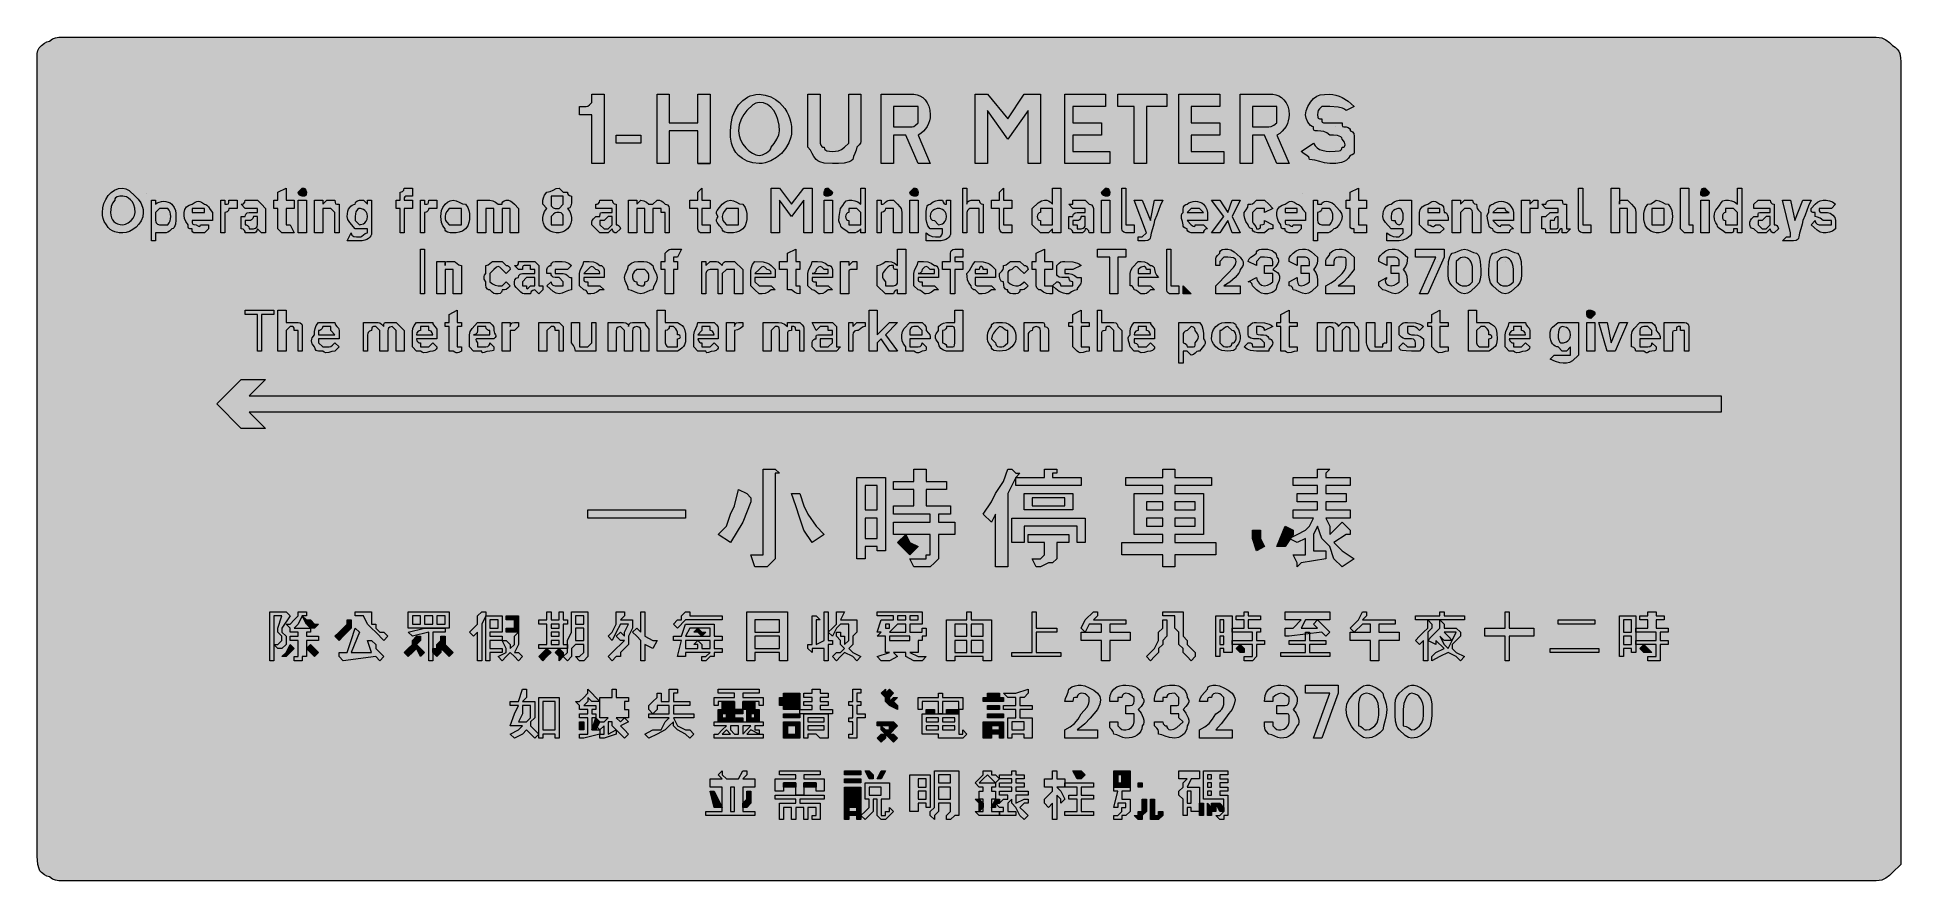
# Model space of a CAD drawing. Header units: metres. Extents: x 10 to 558, y 11 to 259.
import ezdxf

# ---------------------------------------------------------------- set-up
doc = ezdxf.new("R2010")
doc.units = ezdxf.units.M
for name, color, linetype, true_color in [('FILL_FIREBRICK_C36B00', 7, 'Continuous', 0xc36b00), ('FILL_WHITE_FFFFFF', 7, 'Continuous', 0xffffff), ('STROKE_WHITE_FFFFFF', 7, 'Continuous', 0xffffff)]:
    doc.layers.add(name, color=color, linetype=linetype, true_color=true_color)

msp = doc.modelspace()

# ---------------------------------------------------------------- hatches: boundary and pattern name
at = {"layer": 'FILL_FIREBRICK_C36B00', "true_color": 0xc36b00}
h = msp.add_hatch(color=7, dxfattribs=at)
h.dxf.hatch_style = 1
h.paths.add_polyline_path([(551.8, 259.15), (552.54, 258.99), (553.8, 258.45), (554.83, 257.68), (555.75, 256.8), (556.54, 256.3), (557.14, 255.71), (557.56, 255.07), (557.85, 254.4), (558.11, 253.09), (558.15, 252), (558.15, 18), (558.15, 15.6), (555.75, 13.2), (554.83, 12.32), (553.8, 11.55), (552.54, 11.01), (551.8, 10.85), (550.95, 10.8), (16.95, 10.8), (16.05, 10.82), (15.15, 10.95), (14.25, 11.31), (13.35, 12), (12.6, 12.15), (11.83, 12.51), (10.95, 13.2), (10.55, 13.7), (10.26, 14.29), (9.9, 15.6), (9.75, 18), (9.75, 252), (9.75, 254.4), (9.94, 255.28), (10.35, 256.05), (10.95, 256.8), (11.83, 257.49), (12.6, 257.85), (13.35, 258), (14.25, 258.69), (15.15, 259.05), (16.05, 259.18), (16.95, 259.2), (550.95, 259.2), (551.8, 259.15)])
at = {"layer": 'FILL_WHITE_FFFFFF', "true_color": 0xffffff}
h = msp.add_hatch(color=7, dxfattribs=at)
h.dxf.hatch_style = 1
h.paths.add_polyline_path([(172.95, 222), (172.95, 236.4), (169.35, 236.4), (169.35, 238.8), (170.55, 238.8), (171.26, 238.82), (171.75, 238.95), (172.24, 239.31), (172.95, 240), (172.95, 241.2), (172.95, 242.4), (176.55, 242.4), (176.55, 222), (172.95, 222)])
h = msp.add_hatch(color=7, dxfattribs=at)
h.dxf.hatch_style = 1
h.paths.add_polyline_path([(204.15, 231.6), (195.75, 231.6), (195.75, 222), (192.15, 222), (192.15, 242.4), (195.75, 242.4), (195.75, 234), (204.15, 234), (204.15, 242.4), (207.75, 242.4), (207.75, 222), (204.15, 222), (204.15, 231.6)])
h = msp.add_hatch(color=7, dxfattribs=at)
h.dxf.hatch_style = 1
h.paths.add_polyline_path([(225.6, 241.65), (227.04, 240.88), (228.15, 240), (229.72, 238.18), (230.34, 237.24), (230.85, 236.25), (231.24, 235.21), (231.52, 234.09), (231.69, 232.9), (231.75, 231.6), (231.69, 230.7), (231.53, 229.81), (230.92, 228.07), (229.98, 226.45), (228.75, 225), (227.3, 223.77), (225.67, 222.82), (223.94, 222.22), (223.05, 222.06), (222.15, 222), (220.37, 222.21), (218.7, 222.75), (217.26, 223.52), (216.15, 224.4), (215.36, 225.3), (214.76, 226.2), (214.34, 227.1), (214.05, 228), (213.79, 229.8), (213.75, 231.6), (213.91, 233.79), (214.39, 235.82), (215.14, 237.65), (216.15, 239.25), (217.38, 240.56), (218.81, 241.56), (219.59, 241.92), (220.41, 242.18), (221.26, 242.34), (222.15, 242.4), (223.93, 242.19), (225.6, 241.65)])
h.paths.add_polyline_path([(220.35, 239.25), (218.55, 237.6), (217.67, 236.49), (216.9, 235.05), (216.36, 233.38), (216.15, 231.6), (216.31, 230.26), (216.75, 228.96), (217.42, 227.74), (218.25, 226.65), (219.2, 225.73), (220.2, 225.02), (221.2, 224.56), (222.15, 224.4), (223.22, 224.61), (224.4, 225.15), (225.36, 225.92), (225.64, 226.35), (225.75, 226.8), (226.63, 227.89), (227.4, 229.2), (227.94, 230.51), (228.15, 231.6), (228.04, 233.34), (227.72, 234.94), (227.2, 236.37), (226.5, 237.6), (225.63, 238.61), (224.61, 239.36), (223.44, 239.84), (222.15, 240), (221.25, 239.79), (220.35, 239.25)], flags=16)
h = msp.add_hatch(color=7, dxfattribs=at)
h.dxf.hatch_style = 1
h.paths.add_polyline_path([(240.15, 229.2), (240.15, 228), (240.3, 227.4), (240.66, 226.99), (240.95, 226.85), (241.35, 226.8), (241.4, 226.4), (241.56, 226.11), (242.1, 225.75), (242.87, 225.62), (243.75, 225.6), (244.65, 225.62), (245.55, 225.75), (246.45, 226.11), (247.35, 226.8), (248.55, 228), (248.55, 229.2), (248.55, 242.4), (252.15, 242.4), (252.15, 229.2), (252.13, 228.49), (252, 228), (251.64, 227.51), (250.95, 226.8), (250.76, 225.9), (250.35, 225), (249.94, 224.1), (249.75, 223.2), (249.25, 222.8), (248.64, 222.51), (247.2, 222.15), (245.53, 222.02), (243.75, 222), (241.35, 222.15), (240.04, 222.51), (239.45, 222.8), (238.95, 223.2), (238.24, 224.1), (237.75, 225), (237.26, 225.9), (236.55, 226.8), (236.55, 229.2), (236.55, 242.4), (240.15, 242.4), (240.15, 229.2)])
h = msp.add_hatch(color=7, dxfattribs=at)
h.dxf.hatch_style = 1
h.paths.add_polyline_path([(267.75, 242.4), (268.65, 242.29), (269.51, 241.97), (270.32, 241.45), (271.05, 240.75), (271.66, 239.88), (272.14, 238.86), (272.44, 237.69), (272.55, 236.4), (272.49, 235.5), (272.32, 234.62), (272.04, 233.76), (271.65, 232.95), (271.14, 232.19), (270.52, 231.51), (269.79, 230.9), (268.95, 230.4), (272.55, 222), (268.95, 222), (265.35, 230.4), (261.75, 230.4), (261.75, 222), (258.15, 222), (258.15, 242.4), (267.75, 242.4)])
h.paths.add_polyline_path([(267.26, 232.82), (267.75, 232.95), (268.24, 233.31), (268.95, 234), (268.95, 236.4), (268.95, 238.8), (266.55, 238.8), (261.75, 238.8), (261.75, 232.8), (266.55, 232.8), (267.26, 232.82)], flags=16)
h = msp.add_hatch(color=7, dxfattribs=at)
h.dxf.hatch_style = 1
h.paths.add_polyline_path([(285.75, 242.4), (289.35, 242.4), (295.35, 235.2), (300.15, 242.4), (304.95, 242.4), (304.95, 222), (301.35, 222), (301.35, 237.6), (295.35, 229.2), (289.35, 237.6), (289.35, 222), (285.75, 222), (285.75, 242.4)])
h = msp.add_hatch(color=7, dxfattribs=at)
h.dxf.hatch_style = 1
h.paths.add_polyline_path([(312.15, 242.4), (324.15, 242.4), (324.15, 238.8), (314.55, 238.8), (314.55, 234), (322.95, 234), (322.95, 230.4), (314.55, 230.4), (314.55, 225.6), (325.35, 225.6), (325.35, 222), (312.15, 222), (312.15, 242.4)])
h = msp.add_hatch(color=7, dxfattribs=at)
h.dxf.hatch_style = 1
h.paths.add_polyline_path([(342.15, 238.8), (336.15, 238.8), (336.15, 222), (332.55, 222), (332.55, 238.8), (327.75, 238.8), (327.75, 242.4), (342.15, 242.4), (342.15, 238.8)])
h = msp.add_hatch(color=7, dxfattribs=at)
h.dxf.hatch_style = 1
h.paths.add_polyline_path([(345.75, 242.4), (357.75, 242.4), (357.75, 238.8), (349.35, 238.8), (349.35, 234), (357.75, 234), (357.75, 230.4), (349.35, 230.4), (349.35, 225.6), (358.95, 225.6), (358.95, 222), (345.75, 222), (345.75, 242.4)])
h = msp.add_hatch(color=7, dxfattribs=at)
h.dxf.hatch_style = 1
h.paths.add_polyline_path([(373.35, 242.4), (374.25, 242.29), (375.11, 241.97), (375.92, 241.45), (376.65, 240.75), (377.26, 239.88), (377.74, 238.86), (378.04, 237.69), (378.15, 236.4), (378.09, 235.5), (377.92, 234.62), (377.64, 233.76), (377.25, 232.95), (376.74, 232.19), (376.12, 231.51), (375.39, 230.9), (374.55, 230.4), (378.15, 222), (374.55, 222), (370.95, 230.4), (367.35, 230.4), (367.35, 222), (363.75, 222), (363.75, 242.4), (373.35, 242.4)])
h.paths.add_polyline_path([(372.9, 232.95), (373.67, 233.31), (374.55, 234), (374.55, 236.4), (374.55, 238.8), (372.15, 238.8), (367.35, 238.8), (367.35, 232.8), (372.15, 232.8), (372.9, 232.95)], flags=16)
h = msp.add_hatch(color=7, dxfattribs=at)
h.dxf.hatch_style = 1
h.paths.add_polyline_path([(393.75, 234), (393.77, 233.31), (393.9, 232.95), (394.26, 232.82), (394.95, 232.8), (395.55, 232.65), (395.96, 232.29), (396.1, 232), (396.15, 231.6), (396.55, 231.55), (396.84, 231.39), (397.2, 230.85), (397.33, 230.08), (397.35, 229.2), (397.35, 228), (397.35, 226.8), (397.35, 225.6), (397.3, 225.2), (397.16, 224.91), (396.75, 224.55), (396.15, 224.4), (395.65, 223.61), (395.04, 223.01), (394.36, 222.59), (393.6, 222.3), (391.93, 222.04), (390.15, 222), (388.54, 222.19), (387.15, 222.6), (385.76, 223.01), (384.15, 223.2), (384.1, 223.6), (383.94, 223.91), (383.4, 224.4), (382.63, 224.89), (381.75, 225.6), (385.35, 228), (385.85, 227.21), (386.44, 226.61), (387.08, 226.19), (387.75, 225.9), (389.06, 225.64), (390.15, 225.6), (391.72, 225.62), (392.85, 225.75), (393.24, 225.89), (393.53, 226.11), (393.69, 226.4), (393.75, 226.8), (394.14, 226.85), (394.42, 227.01), (394.59, 227.24), (394.65, 227.55), (394.42, 228.32), (393.75, 229.2), (393.64, 229.6), (393.36, 229.89), (392.93, 230.11), (392.4, 230.25), (391.22, 230.38), (390.15, 230.4), (389.25, 231.09), (388.35, 231.45), (387.45, 231.58), (386.55, 231.6), (385.86, 231.62), (385.5, 231.75), (385.37, 232.11), (385.35, 232.8), (384.9, 232.91), (384.47, 233.19), (383.7, 234.15), (383.16, 235.33), (382.95, 236.4), (383.16, 237.49), (383.7, 238.8), (384.47, 240.11), (385.35, 241.2), (386.27, 241.89), (387.3, 242.25), (388.56, 242.38), (390.15, 242.4), (391.05, 242.34), (391.95, 242.17), (392.85, 241.89), (393.75, 241.5), (395.55, 240.37), (397.35, 238.8), (394.95, 237.6), (394.45, 238), (393.86, 238.29), (392.55, 238.65), (390.15, 238.8), (387.75, 238.8), (387.06, 238.09), (386.7, 237.6), (386.57, 237.11), (386.55, 236.4), (386.57, 235.71), (386.7, 235.35), (387.06, 235.22), (387.75, 235.2), (387.77, 234.51), (387.9, 234.15), (388.26, 234.02), (388.95, 234), (393.75, 234)])
h = msp.add_hatch(color=7, dxfattribs=at)
h.dxf.hatch_style = 1
h.paths.add_polyline_path([(180.15, 230.4), (187.35, 230.4), (187.35, 228), (180.15, 228), (180.15, 230.4)])
h = msp.add_hatch(color=7, dxfattribs=at)
h.dxf.hatch_style = 1
h.paths.add_polyline_path([(36.75, 214.05), (38.55, 212.4), (39.43, 211.48), (40.2, 210.45), (40.74, 209.19), (40.9, 208.45), (40.95, 207.6), (40.79, 206.31), (40.35, 205.14), (39.68, 204.12), (38.85, 203.25), (37.9, 202.55), (36.9, 202.03), (35.9, 201.71), (34.95, 201.6), (33.86, 201.64), (32.55, 201.9), (31.88, 202.19), (31.24, 202.61), (30.65, 203.21), (30.15, 204), (29.46, 204.9), (29.1, 205.8), (28.97, 206.7), (28.95, 207.6), (29.06, 208.94), (29.38, 210.24), (29.9, 211.46), (30.6, 212.55), (31.47, 213.47), (32.49, 214.18), (33.66, 214.64), (34.95, 214.8), (35.85, 214.59), (36.75, 214.05)])
h.paths.add_polyline_path([(33.3, 212.25), (32.76, 211.89), (32.6, 211.6), (32.55, 211.2), (31.86, 210.3), (31.5, 209.4), (31.37, 208.5), (31.35, 207.6), (31.41, 206.76), (31.57, 206.02), (31.86, 205.41), (32.25, 204.9), (32.76, 204.51), (33.37, 204.22), (34.11, 204.06), (34.95, 204), (35.7, 204.15), (36.47, 204.51), (37.35, 205.2), (37.95, 205.95), (38.36, 206.72), (38.55, 207.6), (38.44, 208.84), (38.16, 209.87), (37.73, 210.7), (37.2, 211.35), (36.62, 211.83), (36.02, 212.16), (35.45, 212.34), (34.95, 212.4), (34.07, 212.38), (33.3, 212.25)], flags=16)
h = msp.add_hatch(color=7, dxfattribs=at)
h.dxf.hatch_style = 1
h.paths.add_polyline_path([(84.15, 204), (85.35, 201.6), (81.75, 201.6), (80.55, 202.8), (80.55, 204), (80.55, 208.8), (79.35, 208.8), (79.35, 211.2), (80.55, 211.2), (80.55, 213.6), (82.95, 214.8), (82.95, 211.2), (85.35, 211.2), (85.35, 208.8), (82.95, 208.8), (82.95, 204), (84.15, 204)])
h = msp.add_hatch(color=7, dxfattribs=at)
h.dxf.hatch_style = 1
h.paths.add_polyline_path([(88.93, 212.91), (88.8, 212.55), (88.44, 212.42), (87.75, 212.4), (87.15, 212.55), (86.74, 212.91), (86.6, 213.2), (86.55, 213.6), (87.75, 214.8), (88.15, 214.75), (88.44, 214.61), (88.8, 214.2), (88.95, 213.6), (88.93, 212.91)])
h = msp.add_hatch(color=7, dxfattribs=at)
h.dxf.hatch_style = 1
h.paths.add_polyline_path([(117.75, 201.6), (116.55, 201.6), (116.55, 208.8), (115.35, 208.8), (115.35, 211.2), (116.55, 211.2), (116.55, 212.4), (116.55, 213.6), (116.95, 213.65), (117.24, 213.79), (117.6, 214.2), (117.75, 214.8), (118.95, 214.8), (120.15, 214.8), (120.15, 212.4), (118.95, 212.4), (118.26, 212.38), (117.9, 212.25), (117.77, 211.89), (117.75, 211.2), (120.15, 211.2), (120.15, 208.8), (117.75, 208.8), (117.75, 201.6)])
h = msp.add_hatch(color=7, dxfattribs=at)
h.dxf.hatch_style = 1
h.paths.add_polyline_path([(166.93, 206.1), (166.95, 205.2), (166.8, 204.45), (166.44, 203.68), (165.75, 202.8), (164.87, 202.11), (164.1, 201.75), (163.35, 201.6), (162.45, 201.62), (161.55, 201.75), (160.65, 202.11), (159.75, 202.8), (159.06, 203.68), (158.7, 204.45), (158.55, 205.2), (158.57, 206.1), (158.7, 207), (159.06, 207.9), (159.75, 208.8), (158.55, 210), (158.55, 211.2), (158.7, 211.95), (159.06, 212.72), (159.75, 213.6), (160.65, 213.79), (161.55, 214.2), (162.45, 214.61), (163.35, 214.8), (164.55, 213.6), (165.75, 213.6), (165.8, 213.2), (165.94, 212.91), (166.35, 212.55), (166.95, 212.4), (166.95, 211.2), (166.93, 210.32), (166.8, 209.55), (166.44, 209.01), (166.15, 208.85), (165.75, 208.8), (166.44, 207.9), (166.8, 207), (166.93, 206.1)])
h.paths.add_polyline_path([(161.66, 207.09), (160.95, 206.4), (160.95, 205.2), (160.95, 204), (163.35, 204), (164.55, 204), (164.55, 205.2), (164.55, 206.4), (164.5, 206.8), (164.36, 207.09), (163.95, 207.45), (163.35, 207.6), (162.64, 207.58), (162.15, 207.45), (161.66, 207.09)], flags=16)
h.paths.add_polyline_path([(164.55, 211.2), (164.55, 212.4), (163.35, 212.4), (160.95, 212.4), (160.95, 211.2), (160.95, 210), (161, 209.6), (161.14, 209.31), (161.55, 208.95), (162.15, 208.8), (163.35, 208.8), (164.55, 210), (164.55, 211.2)], flags=16)
h = msp.add_hatch(color=7, dxfattribs=at)
h.dxf.hatch_style = 1
h.paths.add_polyline_path([(206.55, 204), (207.75, 204), (207.75, 201.6), (205.35, 201.6), (204.95, 201.65), (204.66, 201.79), (204.3, 202.2), (204.15, 202.8), (204.15, 204), (204.15, 208.8), (201.75, 208.8), (201.75, 211.2), (204.15, 211.2), (204.15, 213.6), (205.35, 214.8), (205.35, 211.2), (207.75, 211.2), (207.75, 208.8), (205.35, 208.8), (205.35, 204), (206.55, 204)])
h = msp.add_hatch(color=7, dxfattribs=at)
h.dxf.hatch_style = 1
h.paths.add_polyline_path([(225.75, 214.8), (228.15, 214.8), (231.75, 210), (235.35, 214.8), (237.75, 214.8), (237.75, 201.6), (235.35, 201.6), (235.35, 211.2), (231.75, 206.4), (228.15, 211.2), (228.15, 201.6), (225.75, 201.6), (225.75, 214.8)])
h = msp.add_hatch(color=7, dxfattribs=at)
h.dxf.hatch_style = 1
h.paths.add_polyline_path([(243.7, 213.2), (243.56, 212.91), (243.15, 212.55), (242.55, 212.4), (241.86, 212.42), (241.5, 212.55), (241.37, 212.91), (241.35, 213.6), (241.5, 214.2), (241.86, 214.61), (242.15, 214.75), (242.55, 214.8), (243.75, 213.6), (243.7, 213.2)])
h = msp.add_hatch(color=7, dxfattribs=at)
h.dxf.hatch_style = 1
h.paths.add_polyline_path([(250.95, 201.75), (250.46, 201.62), (249.75, 201.6), (248.55, 201.6), (247.67, 202.31), (246.9, 202.8), (246.36, 203.29), (246.2, 203.6), (246.15, 204), (245.81, 204.5), (245.64, 205.09), (245.7, 206.4), (246.15, 208.8), (246.86, 209.68), (247.35, 210.45), (247.84, 210.99), (248.15, 211.15), (248.55, 211.2), (249.45, 211.18), (250.35, 211.05), (251.25, 210.69), (252.15, 210), (252.15, 214.8), (253.35, 214.8), (253.35, 201.6), (252.15, 201.6), (252.15, 202.8), (251.44, 202.11), (250.95, 201.75)])
h.paths.add_polyline_path([(252.15, 205.2), (252.15, 207.6), (250.95, 208.8), (249.75, 208.8), (248.55, 208.8), (248.55, 207.6), (248.16, 207.5), (247.87, 207.22), (247.71, 206.84), (247.65, 206.4), (247.71, 205.96), (247.87, 205.57), (248.16, 205.3), (248.55, 205.2), (248.55, 204), (249.75, 204), (250.95, 204), (252.15, 204), (252.15, 205.2)], flags=16)
h = msp.add_hatch(color=7, dxfattribs=at)
h.dxf.hatch_style = 1
h.paths.add_polyline_path([(268.93, 212.91), (268.8, 212.55), (268.44, 212.42), (267.75, 212.4), (267.15, 212.55), (266.74, 212.91), (266.6, 213.2), (266.55, 213.6), (267.75, 214.8), (268.15, 214.75), (268.44, 214.61), (268.8, 214.2), (268.95, 213.6), (268.93, 212.91)])
h = msp.add_hatch(color=7, dxfattribs=at)
h.dxf.hatch_style = 1
h.paths.add_polyline_path([(286.95, 208.8), (285.75, 208.8), (284.55, 208.8), (284.15, 208.75), (283.86, 208.61), (283.5, 208.2), (283.35, 207.6), (283.35, 201.6), (282.15, 201.6), (282.15, 214.8), (283.35, 214.8), (283.35, 210), (283.4, 210.4), (283.54, 210.69), (283.95, 211.05), (284.55, 211.2), (286.95, 211.2), (287, 210.8), (287.14, 210.51), (287.55, 210.15), (288.15, 210), (288.15, 207.6), (288.15, 201.6), (286.95, 201.6), (286.95, 207.6), (286.95, 208.8)])
h = msp.add_hatch(color=7, dxfattribs=at)
h.dxf.hatch_style = 1
h.paths.add_polyline_path([(295.35, 204), (296.55, 204), (296.55, 201.6), (294.15, 201.6), (293.75, 201.65), (293.46, 201.79), (293.1, 202.2), (292.95, 202.8), (292.95, 204), (292.95, 208.8), (290.55, 208.8), (290.55, 211.2), (292.95, 211.2), (292.95, 213.6), (294.15, 214.8), (294.15, 211.2), (296.55, 211.2), (296.55, 208.8), (294.15, 208.8), (294.15, 204), (295.35, 204)])
h = msp.add_hatch(color=7, dxfattribs=at)
h.dxf.hatch_style = 1
h.paths.add_polyline_path([(306.15, 201.6), (304.95, 201.6), (302.55, 204), (302.55, 208.8), (304.35, 210.45), (305.25, 210.99), (306.15, 211.2), (306.86, 211.18), (307.35, 211.05), (307.84, 210.69), (308.55, 210), (308.55, 214.8), (310.95, 214.8), (310.95, 201.6), (308.55, 201.6), (308.55, 202.8), (307.35, 201.6), (306.15, 201.6)])
h.paths.add_polyline_path([(308.55, 205.2), (308.55, 207.6), (308.55, 208.8), (307.35, 208.8), (304.95, 208.8), (304.95, 207.6), (304.56, 207.5), (304.27, 207.22), (304.11, 206.84), (304.05, 206.4), (304.11, 205.96), (304.27, 205.57), (304.56, 205.3), (304.95, 205.2), (304.95, 204), (306.15, 204), (307.35, 204), (308.55, 204), (308.55, 205.2)], flags=16)
h = msp.add_hatch(color=7, dxfattribs=at)
h.dxf.hatch_style = 1
h.paths.add_polyline_path([(325.33, 212.91), (325.2, 212.55), (324.84, 212.42), (324.15, 212.4), (323.55, 212.55), (323.14, 212.91), (323, 213.2), (322.95, 213.6), (324.15, 214.8), (324.55, 214.75), (324.84, 214.61), (325.2, 214.2), (325.35, 213.6), (325.33, 212.91)])
h = msp.add_hatch(color=7, dxfattribs=at)
h.dxf.hatch_style = 1
h.paths.add_polyline_path([(328.95, 214.8), (330.15, 214.8), (330.15, 204), (331.35, 204), (332.55, 204), (332.55, 201.6), (331.35, 201.6), (330.15, 201.6), (329.55, 201.75), (329.14, 202.11), (329, 202.4), (328.95, 202.8), (328.95, 204), (328.95, 214.8)])
h = msp.add_hatch(color=7, dxfattribs=at)
h.dxf.hatch_style = 1
h.paths.add_polyline_path([(399.75, 204), (400.95, 204), (400.95, 201.6), (397.35, 201.6), (397.35, 202.8), (396.66, 202.82), (396.3, 202.95), (396.17, 203.31), (396.15, 204), (396.15, 208.8), (394.95, 208.8), (394.95, 211.2), (396.15, 211.2), (396.15, 213.6), (398.55, 214.8), (398.55, 211.2), (400.95, 211.2), (400.95, 208.8), (398.55, 208.8), (398.55, 204), (399.75, 204)])
h = msp.add_hatch(color=7, dxfattribs=at)
h.dxf.hatch_style = 1
h.paths.add_polyline_path([(463.35, 214.8), (464.55, 214.8), (464.55, 204), (465.75, 204), (466.95, 204), (466.95, 201.6), (465.75, 201.6), (464.55, 201.6), (463.95, 201.75), (463.54, 202.11), (463.4, 202.4), (463.35, 202.8), (463.35, 204), (463.35, 214.8)])
h = msp.add_hatch(color=7, dxfattribs=at)
h.dxf.hatch_style = 1
h.paths.add_polyline_path([(477.75, 208.8), (476.55, 208.8), (475.35, 208.8), (475.35, 207.6), (475.35, 201.6), (472.95, 201.6), (472.95, 214.8), (475.35, 214.8), (475.35, 210), (475.37, 210.69), (475.5, 211.05), (475.86, 211.18), (476.55, 211.2), (477.75, 211.2), (478.95, 210), (479.64, 209.29), (480, 208.8), (480.13, 208.31), (480.15, 207.6), (480.15, 201.6), (477.75, 201.6), (477.75, 207.6), (477.75, 208.8)])
h = msp.add_hatch(color=7, dxfattribs=at)
h.dxf.hatch_style = 1
h.paths.add_polyline_path([(493.35, 214.8), (495.75, 214.8), (495.75, 204), (496.95, 204), (496.95, 201.6), (495.75, 201.6), (494.55, 201.6), (493.35, 202.8), (493.35, 204), (493.35, 214.8)])
h = msp.add_hatch(color=7, dxfattribs=at)
h.dxf.hatch_style = 1
h.paths.add_polyline_path([(501.7, 213.2), (501.56, 212.91), (501.15, 212.55), (500.55, 212.4), (499.86, 212.42), (499.5, 212.55), (499.37, 212.91), (499.35, 213.6), (499.5, 214.2), (499.86, 214.61), (500.15, 214.75), (500.55, 214.8), (501.75, 213.6), (501.7, 213.2)])
h = msp.add_hatch(color=7, dxfattribs=at)
h.dxf.hatch_style = 1
h.paths.add_polyline_path([(508.8, 201.75), (508.44, 201.62), (507.75, 201.6), (506.55, 201.6), (505.67, 202.31), (504.9, 202.8), (504.36, 203.29), (504.2, 203.6), (504.15, 204), (503.76, 204.5), (503.48, 205.09), (503.31, 205.73), (503.25, 206.4), (503.31, 207.07), (503.48, 207.71), (503.76, 208.3), (504.15, 208.8), (504.86, 209.68), (505.35, 210.45), (505.84, 210.99), (506.15, 211.15), (506.55, 211.2), (507.45, 211.18), (508.35, 211.05), (509.25, 210.69), (510.15, 210), (510.15, 214.8), (511.35, 214.8), (511.35, 201.6), (510.15, 201.6), (510.15, 202.8), (508.95, 202.8), (508.93, 202.11), (508.8, 201.75)])
h.paths.add_polyline_path([(510.15, 205.2), (510.15, 207.6), (508.95, 208.8), (507.75, 208.8), (506.55, 208.8), (506.55, 207.6), (506.16, 207.5), (505.87, 207.22), (505.71, 206.84), (505.65, 206.4), (505.71, 205.96), (505.87, 205.57), (506.16, 205.3), (506.55, 205.2), (506.55, 204), (507.75, 204), (510.15, 204), (510.15, 205.2)], flags=16)
h = msp.add_hatch(color=7, dxfattribs=at)
h.dxf.hatch_style = 1
h.paths.add_polyline_path([(45.64, 210.67), (46.28, 210.84), (46.95, 210.9), (47.62, 210.84), (48.26, 210.67), (48.85, 210.39), (49.35, 210), (50.04, 209.1), (50.4, 208.2), (50.53, 207.3), (50.55, 206.4), (50.53, 205.33), (50.4, 204.15), (50.26, 203.62), (50.04, 203.19), (49.75, 202.91), (49.35, 202.8), (48.64, 202.11), (48.15, 201.75), (47.66, 201.62), (46.95, 201.6), (45.75, 201.6), (44.55, 201.6), (44.55, 199.2), (43.35, 199.2), (43.35, 211.2), (44.55, 211.2), (44.55, 210), (45.05, 210.39), (45.64, 210.67)])
h.paths.add_polyline_path([(44.55, 205.2), (44.6, 204.8), (44.74, 204.51), (45.15, 204.15), (45.75, 204), (46.95, 204), (48.15, 204), (48.54, 204.5), (48.82, 205.09), (48.99, 205.73), (49.05, 206.4), (48.99, 207.07), (48.82, 207.71), (48.54, 208.3), (48.15, 208.8), (46.95, 208.8), (45.75, 208.8), (44.55, 207.6), (44.55, 205.2)], flags=16)
h = msp.add_hatch(color=7, dxfattribs=at)
h.dxf.hatch_style = 1
h.paths.add_polyline_path([(55.5, 201.75), (55.37, 202.11), (55.35, 202.8), (54.66, 202.82), (54.3, 202.95), (54.17, 203.31), (54.15, 204), (53.46, 204.9), (53.1, 205.8), (52.97, 206.7), (52.95, 207.6), (53.16, 208.48), (53.7, 209.25), (54.47, 209.79), (55.35, 210), (56.25, 210.67), (56.7, 210.84), (57.15, 210.9), (57.6, 210.84), (58.05, 210.67), (58.95, 210), (59.35, 209.95), (59.66, 209.79), (60.15, 209.25), (60.64, 208.48), (61.35, 207.6), (61.35, 205.2), (55.35, 205.2), (55.37, 204.51), (55.5, 204.15), (55.86, 204.02), (56.55, 204), (57.15, 203.55), (57.56, 203.49), (57.7, 203.66), (57.75, 204), (58.95, 204), (60.15, 204), (60.15, 202.8), (58.95, 201.6), (56.55, 201.6), (55.86, 201.62), (55.5, 201.75)])
h.paths.add_polyline_path([(58.95, 208.8), (57.75, 208.8), (56.55, 208.8), (55.35, 208.8), (55.35, 207.6), (58.95, 207.6), (58.95, 208.8)], flags=16)
h = msp.add_hatch(color=7, dxfattribs=at)
h.dxf.hatch_style = 1
h.paths.add_polyline_path([(65.64, 210.02), (66, 210.15), (66.13, 210.51), (66.15, 211.2), (68.55, 211.2), (68.55, 208.8), (66.15, 208.8), (66, 208.2), (65.64, 207.79), (65.35, 207.65), (64.95, 207.6), (64.95, 201.6), (63.75, 201.6), (63.75, 211.2), (64.95, 211.2), (64.95, 210), (65.64, 210.02)])
h = msp.add_hatch(color=7, dxfattribs=at)
h.dxf.hatch_style = 1
h.paths.add_polyline_path([(70.9, 202), (70.76, 202.29), (70.35, 202.65), (69.75, 202.8), (69.75, 204), (69.75, 206.4), (70.95, 206.4), (71, 206.8), (71.14, 207.09), (71.55, 207.45), (72.15, 207.6), (73.35, 207.6), (74.55, 207.6), (74.55, 208.8), (73.35, 208.8), (72.15, 208.8), (70.95, 208.8), (69.75, 210), (70.15, 210.05), (70.44, 210.19), (70.8, 210.6), (70.95, 211.2), (72.15, 211.2), (74.55, 211.2), (75.75, 210), (76.95, 208.8), (76.95, 206.4), (76.95, 204), (76.95, 202.8), (76.95, 201.6), (75.75, 201.6), (74.55, 202.8), (74.4, 202.2), (74.04, 201.79), (73.75, 201.65), (73.35, 201.6), (72.15, 201.6), (70.95, 201.6), (70.9, 202)])
h.paths.add_polyline_path([(73.95, 202.95), (74.36, 203.31), (74.5, 203.6), (74.55, 204), (74.55, 206.4), (73.35, 206.4), (73.2, 205.8), (72.84, 205.39), (72.55, 205.25), (72.15, 205.2), (70.95, 205.2), (70.95, 204), (71.35, 203.95), (71.64, 203.81), (72, 203.4), (72.15, 202.8), (73.35, 202.8), (73.95, 202.95)], flags=16)
h = msp.add_hatch(color=7, dxfattribs=at)
h.dxf.hatch_style = 1
h.paths.add_polyline_path([(86.55, 201.6), (86.55, 211.2), (88.95, 211.2), (88.95, 201.6), (86.55, 201.6)])
h = msp.add_hatch(color=7, dxfattribs=at)
h.dxf.hatch_style = 1
h.paths.add_polyline_path([(93.75, 208.8), (93.75, 207.6), (93.75, 201.6), (91.35, 201.6), (91.35, 211.2), (93.75, 211.2), (93.75, 210), (94.95, 211.2), (97.35, 211.2), (97.37, 210.51), (97.5, 210.15), (97.86, 210.02), (98.55, 210), (98.55, 207.6), (98.55, 201.6), (97.35, 201.6), (97.35, 207.6), (96.15, 208.8), (94.95, 208.8), (93.75, 208.8)])
h = msp.add_hatch(color=7, dxfattribs=at)
h.dxf.hatch_style = 1
h.paths.add_polyline_path([(108.15, 211.2), (108.15, 201.6), (108.09, 201.15), (107.92, 200.72), (107.64, 200.31), (107.25, 199.95), (106.74, 199.64), (106.12, 199.41), (105.39, 199.25), (104.55, 199.2), (100.95, 199.2), (102.15, 201.6), (102.2, 201.2), (102.36, 200.91), (102.9, 200.55), (103.67, 200.42), (104.55, 200.4), (104.95, 200.45), (105.26, 200.59), (105.75, 201), (106.24, 201.41), (106.55, 201.55), (106.95, 201.6), (106.95, 202.8), (105.75, 202.8), (104.55, 202.8), (103.35, 202.8), (101.7, 204.6), (101.16, 205.5), (100.95, 206.4), (101, 207.24), (101.16, 207.97), (101.39, 208.59), (101.7, 209.1), (102.06, 209.49), (102.47, 209.77), (102.9, 209.94), (103.35, 210), (103.4, 210.4), (103.54, 210.69), (103.95, 211.05), (104.55, 211.2), (105.75, 211.2), (106.95, 210), (106.95, 211.2), (108.15, 211.2)])
h.paths.add_polyline_path([(103.95, 208.5), (103.54, 207.79), (103.4, 207.19), (103.35, 206.4), (103.35, 205.2), (104.55, 204), (104.92, 204.04), (105.75, 204.3), (106.19, 204.59), (106.57, 205.01), (106.85, 205.61), (106.95, 206.4), (106.85, 207.19), (106.57, 207.79), (106.19, 208.21), (105.75, 208.5), (104.92, 208.76), (104.55, 208.8), (104.36, 208.76), (103.95, 208.5)], flags=16)
h = msp.add_hatch(color=7, dxfattribs=at)
h.dxf.hatch_style = 1
h.paths.add_polyline_path([(124.44, 210.02), (124.8, 210.15), (124.93, 210.51), (124.95, 211.2), (127.35, 211.2), (127.35, 208.8), (124.95, 208.8), (124.8, 208.2), (124.44, 207.79), (124.15, 207.65), (123.75, 207.6), (123.75, 201.6), (122.55, 201.6), (122.55, 211.2), (123.75, 211.2), (123.75, 210), (124.44, 210.02)])
h = msp.add_hatch(color=7, dxfattribs=at)
h.dxf.hatch_style = 1
h.paths.add_polyline_path([(128.7, 208.2), (129.06, 209.1), (129.75, 210), (130.5, 210.6), (131.27, 211.01), (132.15, 211.2), (133.05, 211.01), (133.95, 210.6), (134.85, 210.19), (135.75, 210), (136.44, 209.1), (136.8, 208.2), (136.93, 207.3), (136.95, 206.4), (136.93, 205.5), (136.8, 204.6), (136.44, 203.7), (135.75, 202.8), (134.85, 202.11), (133.95, 201.75), (133.05, 201.62), (132.15, 201.6), (131.27, 201.62), (130.5, 201.75), (129.96, 202.11), (129.8, 202.4), (129.75, 202.8), (129.06, 203.7), (128.7, 204.6), (128.57, 205.5), (128.55, 206.4), (128.57, 207.3), (128.7, 208.2)])
h.paths.add_polyline_path([(130.26, 207.92), (129.9, 207.15), (129.75, 206.4), (129.77, 205.69), (129.9, 205.2), (130.26, 204.71), (130.95, 204), (132.15, 204), (134.55, 204), (134.55, 206.4), (134.55, 208.8), (132.15, 208.8), (130.95, 208.8), (130.26, 207.92)], flags=16)
h = msp.add_hatch(color=7, dxfattribs=at)
h.dxf.hatch_style = 1
h.paths.add_polyline_path([(143.83, 211.01), (144.6, 210.6), (145.35, 210), (146.55, 210), (146.6, 210.4), (146.74, 210.69), (147.15, 211.05), (147.75, 211.2), (148.46, 211.18), (148.95, 211.05), (149.44, 210.69), (150.15, 210), (151.35, 208.8), (151.35, 207.6), (151.35, 201.6), (148.95, 201.6), (148.95, 207.6), (148.95, 208.8), (147.75, 208.8), (146.55, 208.8), (146.55, 207.6), (146.55, 201.6), (144.15, 201.6), (144.15, 207.6), (144.15, 208.8), (142.95, 208.8), (141.75, 208.8), (141.75, 207.6), (141.75, 201.6), (139.35, 201.6), (139.35, 211.2), (141.75, 211.2), (142.95, 211.2), (143.83, 211.01)])
h = msp.add_hatch(color=7, dxfattribs=at)
h.dxf.hatch_style = 1
h.paths.add_polyline_path([(174.15, 202.8), (172.95, 204), (172.97, 204.71), (173.1, 205.2), (173.46, 205.69), (174.15, 206.4), (175.35, 206.4), (175.37, 207.09), (175.5, 207.45), (175.86, 207.58), (176.55, 207.6), (177.75, 207.6), (178.95, 207.6), (178.95, 208.8), (177.75, 208.8), (176.55, 208.8), (175.35, 208.8), (174.15, 208.8), (174.15, 210), (174.55, 210.05), (174.84, 210.19), (175.2, 210.6), (175.35, 211.2), (176.55, 211.2), (178.95, 211.2), (179, 210.8), (179.14, 210.51), (179.55, 210.15), (180.15, 210), (180.15, 208.8), (180.15, 206.4), (180.15, 204), (180.55, 203.95), (180.84, 203.81), (181.2, 203.4), (181.35, 202.8), (180.15, 201.6), (179.75, 201.65), (179.46, 201.79), (179.1, 202.2), (178.95, 202.8), (177.75, 201.6), (176.55, 201.6), (175.35, 201.6), (174.15, 202.8)])
h.paths.add_polyline_path([(178.95, 204), (178.95, 206.4), (177.75, 206.4), (176.55, 205.2), (175.35, 205.2), (175.35, 204), (176.55, 202.8), (177.75, 202.8), (178.95, 204)], flags=16)
h = msp.add_hatch(color=7, dxfattribs=at)
h.dxf.hatch_style = 1
h.paths.add_polyline_path([(186.15, 210), (187.35, 211.2), (188.23, 211.01), (189, 210.6), (189.75, 210), (190.95, 210), (192.15, 211.2), (192.86, 211.18), (193.35, 211.05), (193.84, 210.69), (194.55, 210), (194.95, 209.95), (195.24, 209.81), (195.6, 209.4), (195.75, 208.8), (195.75, 207.6), (195.75, 201.6), (194.55, 201.6), (194.55, 207.6), (193.35, 207.6), (193.35, 208.8), (192.15, 208.8), (190.95, 208.8), (190.95, 207.6), (190.95, 201.6), (188.55, 201.6), (188.55, 207.6), (188.55, 208.8), (187.35, 208.8), (186.15, 208.8), (186.15, 207.6), (186.15, 201.6), (183.75, 201.6), (183.75, 211.2), (186.15, 211.2), (186.15, 210)])
h = msp.add_hatch(color=7, dxfattribs=at)
h.dxf.hatch_style = 1
h.paths.add_polyline_path([(209.66, 207.3), (209.69, 207.75), (209.85, 208.2), (210.49, 209.1), (211.35, 210), (212.1, 210.6), (212.87, 211.01), (213.75, 211.2), (214.65, 211.01), (215.55, 210.6), (216.45, 210.19), (217.35, 210), (218.04, 209.1), (218.4, 208.2), (218.53, 207.3), (218.55, 206.4), (218.53, 205.5), (218.4, 204.6), (218.04, 203.7), (217.35, 202.8), (216.45, 202.11), (215.55, 201.75), (214.65, 201.62), (213.75, 201.6), (212.87, 201.62), (212.1, 201.75), (211.56, 202.11), (211.4, 202.4), (211.35, 202.8), (210.49, 203.7), (209.85, 204.6), (209.69, 205.05), (209.66, 205.5), (209.81, 205.95), (210.15, 206.4), (209.81, 206.85), (209.66, 207.3)])
h.paths.add_polyline_path([(211.86, 207.92), (211.5, 207.15), (211.35, 206.4), (211.37, 205.69), (211.5, 205.2), (211.86, 204.71), (212.55, 204), (213.75, 204), (216.15, 204), (216.15, 206.4), (216.15, 208.8), (213.75, 208.8), (212.55, 208.8), (211.86, 207.92)], flags=16)
h = msp.add_hatch(color=7, dxfattribs=at)
h.dxf.hatch_style = 1
h.paths.add_polyline_path([(241.35, 201.6), (241.35, 211.2), (243.75, 211.2), (243.75, 201.6), (241.35, 201.6)])
h = msp.add_hatch(color=7, dxfattribs=at)
h.dxf.hatch_style = 1
h.paths.add_polyline_path([(259.35, 208.8), (259.3, 208.4), (259.16, 208.11), (258.75, 207.75), (258.15, 207.6), (258.15, 201.6), (256.95, 201.6), (256.95, 211.2), (258.15, 211.2), (258.15, 210), (258.55, 210.05), (258.86, 210.19), (259.35, 210.6), (259.84, 211.01), (260.15, 211.15), (260.55, 211.2), (261.75, 211.2), (262.95, 210), (263.64, 209.29), (264, 208.8), (264.13, 208.31), (264.15, 207.6), (264.15, 201.6), (261.75, 201.6), (261.75, 207.6), (261.75, 208.8), (260.55, 208.8), (259.35, 208.8)])
h = msp.add_hatch(color=7, dxfattribs=at)
h.dxf.hatch_style = 1
h.paths.add_polyline_path([(266.55, 201.6), (266.55, 211.2), (268.95, 211.2), (268.95, 201.6), (266.55, 201.6)])
h = msp.add_hatch(color=7, dxfattribs=at)
h.dxf.hatch_style = 1
h.paths.add_polyline_path([(278.55, 211.2), (278.55, 201.6), (278.49, 201.15), (278.32, 200.72), (278.04, 200.31), (277.65, 199.95), (277.14, 199.64), (276.52, 199.41), (275.79, 199.25), (274.95, 199.2), (271.35, 199.2), (271.35, 201.6), (272.25, 200.91), (273.15, 200.55), (274.05, 200.42), (274.95, 200.4), (275.35, 200.45), (275.64, 200.59), (276, 201), (276.15, 201.6), (276.15, 202.8), (274.95, 202.8), (272.55, 202.8), (271.86, 203.7), (271.5, 204.6), (271.37, 205.5), (271.35, 206.4), (271.37, 207.97), (271.5, 209.1), (271.64, 209.49), (271.86, 209.77), (272.15, 209.94), (272.55, 210), (273.43, 210.69), (274.2, 211.05), (274.95, 211.2), (276.15, 211.2), (276.3, 210.6), (276.66, 210.19), (276.95, 210.05), (277.35, 210), (277.35, 211.2), (278.55, 211.2)])
h.paths.add_polyline_path([(273.75, 208.5), (273.31, 208.21), (272.92, 207.79), (272.65, 207.19), (272.55, 206.4), (272.6, 206), (272.74, 205.71), (273.15, 205.35), (273.75, 205.2), (274.95, 204), (275.32, 204.04), (276.15, 204.3), (276.59, 204.59), (276.97, 205.01), (277.25, 205.61), (277.35, 206.4), (277.25, 207.19), (276.97, 207.79), (276.59, 208.21), (276.15, 208.5), (275.32, 208.76), (274.95, 208.8), (274.57, 208.76), (273.75, 208.5)], flags=16)
h = msp.add_hatch(color=7, dxfattribs=at)
h.dxf.hatch_style = 1
h.paths.add_polyline_path([(314.5, 202), (314.36, 202.29), (313.95, 202.65), (313.35, 202.8), (313.35, 204), (313.35, 206.4), (314.55, 206.4), (314.6, 206.8), (314.74, 207.09), (315.15, 207.45), (315.75, 207.6), (316.95, 207.6), (318.15, 207.6), (318.15, 208.8), (316.95, 208.8), (315.75, 208.8), (314.55, 208.8), (313.35, 210), (314.55, 210), (314.55, 211.2), (316.95, 211.2), (318.15, 211.2), (319.35, 210), (319.75, 209.95), (320.04, 209.81), (320.4, 209.4), (320.55, 208.8), (320.55, 206.4), (320.55, 204), (320.55, 202.8), (320.55, 201.6), (319.35, 201.6), (319.2, 202.2), (318.84, 202.61), (318.55, 202.75), (318.15, 202.8), (318, 202.2), (317.64, 201.79), (317.35, 201.65), (316.95, 201.6), (315.75, 201.6), (314.55, 201.6), (314.5, 202)])
h.paths.add_polyline_path([(317.55, 202.95), (317.96, 203.31), (318.1, 203.6), (318.15, 204), (318.15, 206.4), (316.95, 206.4), (316.8, 205.8), (316.44, 205.39), (316.15, 205.25), (315.75, 205.2), (314.55, 205.2), (314.55, 204), (315.75, 204), (315.75, 202.8), (316.95, 202.8), (317.55, 202.95)], flags=16)
h = msp.add_hatch(color=7, dxfattribs=at)
h.dxf.hatch_style = 1
h.paths.add_polyline_path([(322.95, 201.6), (322.95, 211.2), (325.35, 211.2), (325.35, 201.6), (322.95, 201.6)])
h = msp.add_hatch(color=7, dxfattribs=at)
h.dxf.hatch_style = 1
h.paths.add_polyline_path([(332.55, 211.2), (334.95, 211.2), (337.35, 205.2), (338.55, 211.2), (340.95, 211.2), (340.24, 209.59), (339.75, 208.2), (339.26, 206.81), (338.55, 205.2), (338.36, 204.11), (337.95, 202.8), (337.54, 201.49), (337.35, 200.4), (337.3, 200), (337.14, 199.71), (336.6, 199.35), (335.83, 199.22), (334.95, 199.2), (333.75, 199.2), (333.75, 200.4), (334.95, 200.4), (336.15, 201.6), (332.55, 211.2)])
h = msp.add_hatch(color=7, dxfattribs=at)
h.dxf.hatch_style = 1
h.paths.add_polyline_path([(348.34, 202.11), (348.2, 202.4), (348.15, 202.8), (347.55, 202.95), (347.14, 203.31), (347, 203.6), (346.95, 204), (346.78, 204.9), (346.5, 205.8), (346.44, 206.7), (346.61, 207.15), (346.95, 207.6), (346.97, 208.48), (347.1, 209.25), (347.46, 209.79), (347.75, 209.95), (348.15, 210), (348.65, 210.39), (349.24, 210.67), (349.88, 210.84), (350.55, 210.9), (351.22, 210.84), (351.86, 210.67), (352.45, 210.39), (352.95, 210), (353.55, 209.25), (353.96, 208.48), (354.15, 207.6), (354.15, 205.2), (348.15, 205.2), (349.35, 204), (349.95, 203.55), (350.36, 203.49), (350.5, 203.66), (350.55, 204), (352.95, 204), (354.15, 202.8), (353.55, 202.65), (353.14, 202.29), (353, 202), (352.95, 201.6), (349.35, 201.6), (348.75, 201.75), (348.34, 202.11)])
h.paths.add_polyline_path([(351.75, 208.8), (349.35, 208.8), (348.15, 207.6), (352.95, 207.6), (351.75, 208.8)], flags=16)
h = msp.add_hatch(color=7, dxfattribs=at)
h.dxf.hatch_style = 1
h.paths.add_polyline_path([(360.15, 205.2), (357.75, 201.6), (355.35, 201.6), (358.95, 206.4), (355.35, 211.2), (357.75, 211.2), (360.15, 207.6), (361.35, 211.2), (363.75, 211.2), (361.35, 206.4), (363.75, 201.6), (361.35, 201.6), (360.15, 205.2)])
h = msp.add_hatch(color=7, dxfattribs=at)
h.dxf.hatch_style = 1
h.paths.add_polyline_path([(369.24, 202.82), (369.6, 202.95), (369.73, 203.31), (369.75, 204), (370.44, 204.02), (370.8, 204.15), (370.93, 204.51), (370.95, 205.2), (373.35, 204), (373.35, 202.8), (372.64, 202.78), (372.15, 202.65), (371.66, 202.29), (370.95, 201.6), (369.75, 201.6), (368.87, 201.62), (368.1, 201.75), (367.56, 202.11), (367.4, 202.4), (367.35, 202.8), (366.95, 202.85), (366.66, 202.99), (366.3, 203.4), (366.15, 204), (365.46, 204.9), (365.1, 205.8), (364.97, 206.7), (364.95, 207.6), (365.55, 208.35), (365.96, 209.12), (366.15, 210), (366.86, 210.02), (367.35, 210.15), (367.84, 210.51), (368.55, 211.2), (370.95, 211.2), (372.15, 210), (373.35, 208.8), (370.95, 207.6), (370.95, 208.8), (368.55, 208.8), (367.35, 207.6), (367.35, 205.2), (367.4, 204.8), (367.54, 204.49), (367.95, 204), (368.36, 203.51), (368.5, 203.2), (368.55, 202.8), (369.24, 202.82)])
h = msp.add_hatch(color=7, dxfattribs=at)
h.dxf.hatch_style = 1
h.paths.add_polyline_path([(377.14, 202.11), (377, 202.4), (376.95, 202.8), (376.26, 202.82), (375.9, 202.95), (375.77, 203.31), (375.75, 204), (375.06, 204.9), (374.7, 205.8), (374.57, 206.7), (374.55, 207.6), (374.76, 208.48), (375.3, 209.25), (376.07, 209.79), (376.95, 210), (377.85, 210.67), (378.3, 210.84), (378.75, 210.9), (379.2, 210.84), (379.65, 210.67), (380.55, 210), (380.95, 209.95), (381.26, 209.79), (381.75, 209.25), (382.24, 208.48), (382.95, 207.6), (382.95, 205.2), (376.95, 205.2), (376.97, 204.51), (377.1, 204.15), (377.46, 204.02), (378.15, 204), (378.75, 203.55), (379.16, 203.49), (379.3, 203.66), (379.35, 204), (380.55, 204), (381.75, 204), (381.75, 202.8), (380.55, 201.6), (378.15, 201.6), (377.55, 201.75), (377.14, 202.11)])
h.paths.add_polyline_path([(380.55, 208.8), (379.35, 208.8), (378.15, 208.8), (376.95, 208.8), (376.95, 207.6), (380.55, 207.6), (380.55, 208.8)], flags=16)
h = msp.add_hatch(color=7, dxfattribs=at)
h.dxf.hatch_style = 1
h.paths.add_polyline_path([(388.14, 210.67), (388.57, 210.84), (389.1, 210.9), (389.68, 210.84), (390.28, 210.67), (390.85, 210.39), (391.35, 210), (393, 208.2), (393.54, 207.3), (393.75, 206.4), (393.54, 205.33), (393, 204.15), (392.23, 203.19), (391.8, 202.91), (391.35, 202.8), (390.64, 202.11), (390.15, 201.75), (389.66, 201.62), (388.95, 201.6), (387.75, 201.6), (386.55, 201.6), (386.55, 199.2), (385.35, 199.2), (385.35, 211.2), (386.55, 211.2), (386.55, 210), (387.75, 210), (387.86, 210.39), (388.14, 210.67)])
h.paths.add_polyline_path([(387.56, 208.11), (387.15, 207.75), (386.55, 207.6), (386.55, 205.2), (386.6, 204.8), (386.74, 204.51), (387.15, 204.15), (387.75, 204), (388.95, 204), (390.15, 204), (390.54, 204.5), (390.82, 205.09), (390.99, 205.73), (391.05, 206.4), (390.99, 207.07), (390.82, 207.71), (390.54, 208.3), (390.15, 208.8), (388.95, 208.8), (387.75, 208.8), (387.7, 208.4), (387.56, 208.11)], flags=16)
h = msp.add_hatch(color=7, dxfattribs=at)
h.dxf.hatch_style = 1
h.paths.add_polyline_path([(414.04, 201.15), (413.76, 200.72), (412.8, 199.95), (411.62, 199.41), (410.55, 199.2), (406.95, 199.2), (406.95, 201.6), (407.85, 200.91), (408.75, 200.55), (409.65, 200.42), (410.55, 200.4), (411.75, 201.6), (411.75, 202.8), (410.55, 202.8), (408.15, 202.8), (406.5, 204.6), (405.96, 205.5), (405.75, 206.4), (405.8, 207.24), (405.96, 207.97), (406.19, 208.59), (406.5, 209.1), (406.86, 209.49), (407.27, 209.77), (407.7, 209.94), (408.15, 210), (409.03, 210.69), (409.8, 211.05), (410.55, 211.2), (411.75, 211.2), (414.15, 211.2), (414.15, 201.6), (414.04, 201.15)])
h.paths.add_polyline_path([(409.35, 208.5), (408.91, 208.21), (408.52, 207.79), (408.25, 207.19), (408.15, 206.4), (408.17, 205.71), (408.3, 205.35), (408.66, 205.22), (409.35, 205.2), (409.4, 204.8), (409.54, 204.51), (409.95, 204.15), (410.55, 204), (410.74, 204.04), (411.15, 204.3), (411.56, 205.01), (411.7, 205.61), (411.75, 206.4), (411.7, 207.19), (411.56, 207.79), (411.15, 208.5), (410.74, 208.76), (410.55, 208.8), (410.18, 208.76), (409.35, 208.5)], flags=16)
h = msp.add_hatch(color=7, dxfattribs=at)
h.dxf.hatch_style = 1
h.paths.add_polyline_path([(418.95, 201.75), (418.46, 202.11), (417.75, 202.8), (416.55, 204), (416.55, 207.6), (416.76, 208.48), (417.3, 209.25), (418.07, 209.79), (418.95, 210), (419.85, 210.67), (420.3, 210.84), (420.75, 210.9), (421.2, 210.84), (421.65, 210.67), (422.55, 210), (422.95, 209.95), (423.24, 209.79), (423.6, 209.25), (423.73, 208.48), (423.75, 207.6), (424.15, 207.55), (424.44, 207.39), (424.8, 206.85), (424.93, 206.08), (424.95, 205.2), (418.95, 205.2), (418.95, 204), (419.66, 203.83), (420.15, 203.55), (420.38, 203.47), (420.64, 203.49), (420.95, 203.66), (421.35, 204), (422.55, 204), (423.75, 202.8), (422.55, 201.6), (420.15, 201.6), (419.44, 201.62), (418.95, 201.75)])
h.paths.add_polyline_path([(422.55, 208.8), (421.35, 208.8), (420.15, 208.8), (418.95, 208.8), (418.95, 207.6), (422.55, 207.6), (422.55, 208.8)], flags=16)
h = msp.add_hatch(color=7, dxfattribs=at)
h.dxf.hatch_style = 1
h.paths.add_polyline_path([(429.75, 208.8), (428.55, 207.6), (428.55, 201.6), (426.15, 201.6), (426.15, 211.2), (428.55, 211.2), (428.55, 210), (429.75, 211.2), (432.15, 211.2), (432.2, 210.8), (432.34, 210.51), (432.75, 210.15), (433.35, 210), (433.37, 209.29), (433.5, 208.8), (433.86, 208.31), (434.55, 207.6), (434.55, 201.6), (432.15, 201.6), (432.15, 207.6), (432, 208.2), (431.64, 208.61), (431.35, 208.75), (430.95, 208.8), (429.75, 208.8)])
h = msp.add_hatch(color=7, dxfattribs=at)
h.dxf.hatch_style = 1
h.paths.add_polyline_path([(438.34, 202.11), (438.2, 202.4), (438.15, 202.8), (437.55, 202.95), (437.14, 203.31), (437, 203.6), (436.95, 204), (436.78, 204.9), (436.5, 205.8), (436.44, 206.7), (436.61, 207.15), (436.95, 207.6), (436.97, 208.48), (437.1, 209.25), (437.46, 209.79), (437.75, 209.95), (438.15, 210), (438.65, 210.39), (439.24, 210.67), (439.88, 210.84), (440.55, 210.9), (441.22, 210.84), (441.86, 210.67), (442.45, 210.39), (442.95, 210), (443.55, 209.25), (443.96, 208.48), (444.15, 207.6), (444.15, 205.2), (438.15, 205.2), (439.35, 204), (439.95, 203.55), (440.36, 203.49), (440.5, 203.66), (440.55, 204), (442.95, 204), (444.15, 202.8), (443.55, 202.65), (443.14, 202.29), (443, 202), (442.95, 201.6), (439.35, 201.6), (438.75, 201.75), (438.34, 202.11)])
h.paths.add_polyline_path([(442.35, 207.75), (441.94, 208.11), (441.8, 208.4), (441.75, 208.8), (439.35, 208.8), (438.15, 207.6), (442.95, 207.6), (442.35, 207.75)], flags=16)
h = msp.add_hatch(color=7, dxfattribs=at)
h.dxf.hatch_style = 1
h.paths.add_polyline_path([(450.15, 211.2), (451.35, 211.2), (451.35, 208.8), (448.95, 208.8), (448.95, 207.6), (448.95, 201.6), (446.55, 201.6), (446.55, 211.2), (448.95, 211.2), (448.95, 210), (450.15, 211.2)])
h = msp.add_hatch(color=7, dxfattribs=at)
h.dxf.hatch_style = 1
h.paths.add_polyline_path([(453.73, 202.29), (453.6, 202.65), (453.24, 202.78), (452.55, 202.8), (452.55, 204), (452.55, 206.4), (453.75, 206.4), (454.95, 207.6), (456.15, 207.6), (457.35, 207.6), (457.35, 208.8), (456.15, 208.8), (454.95, 208.8), (453.75, 208.8), (452.55, 210), (453.75, 210), (453.9, 210.6), (454.26, 211.01), (454.55, 211.15), (454.95, 211.2), (456.15, 211.2), (458.55, 211.2), (458.57, 210.51), (458.7, 210.15), (459.06, 210.02), (459.75, 210), (459.75, 208.8), (459.75, 206.4), (459.75, 204), (459.75, 202.8), (460.95, 202.8), (459.75, 201.6), (458.55, 201.6), (458.55, 202.8), (458.15, 202.75), (457.86, 202.61), (457.5, 202.2), (457.35, 201.6), (454.95, 201.6), (453.75, 201.6), (453.73, 202.29)])
h.paths.add_polyline_path([(456.84, 202.82), (457.2, 202.95), (457.33, 203.31), (457.35, 204), (457.35, 206.4), (456.95, 206.35), (456.66, 206.21), (456.3, 205.8), (456.15, 205.2), (454.95, 205.2), (454.95, 204), (454.95, 202.8), (456.15, 202.8), (456.84, 202.82)], flags=16)
h = msp.add_hatch(color=7, dxfattribs=at)
h.dxf.hatch_style = 1
h.paths.add_polyline_path([(482.7, 208.2), (483.06, 209.1), (483.75, 210), (484.63, 210.19), (485.4, 210.6), (486.15, 211.2), (487.05, 211.01), (487.95, 210.6), (488.85, 210.19), (489.75, 210), (490.44, 209.1), (490.8, 208.2), (490.93, 207.3), (490.95, 206.4), (490.93, 205.5), (490.8, 204.6), (490.44, 203.7), (489.75, 202.8), (488.85, 202.11), (487.95, 201.75), (487.05, 201.62), (486.15, 201.6), (485.4, 201.75), (484.63, 202.11), (483.75, 202.8), (483.06, 203.7), (482.7, 204.6), (482.57, 205.5), (482.55, 206.4), (482.57, 207.3), (482.7, 208.2)])
h.paths.add_polyline_path([(484.95, 206.4), (484.95, 204), (486.15, 204), (488.55, 204), (488.55, 206.4), (488.55, 208.8), (486.15, 208.8), (484.95, 208.8), (484.95, 206.4)], flags=16)
h = msp.add_hatch(color=7, dxfattribs=at)
h.dxf.hatch_style = 1
h.paths.add_polyline_path([(499.35, 201.6), (499.35, 211.2), (501.75, 211.2), (501.75, 201.6), (499.35, 201.6)])
h = msp.add_hatch(color=7, dxfattribs=at)
h.dxf.hatch_style = 1
h.paths.add_polyline_path([(514.95, 202.8), (514.55, 202.85), (514.26, 202.99), (513.9, 203.4), (513.75, 204), (513.77, 204.71), (513.9, 205.2), (514.26, 205.69), (514.95, 206.4), (516.15, 206.4), (516.17, 207.09), (516.3, 207.45), (516.66, 207.58), (517.35, 207.6), (518.55, 207.6), (519.75, 207.6), (519.75, 208.8), (518.55, 208.8), (517.35, 208.8), (516.15, 208.8), (514.95, 208.8), (514.95, 210), (516.15, 211.2), (517.35, 211.2), (519.75, 211.2), (519.8, 210.8), (519.94, 210.51), (520.35, 210.15), (520.95, 210), (520.95, 208.8), (520.95, 206.4), (520.95, 204), (521.35, 203.95), (521.64, 203.81), (522, 203.4), (522.15, 202.8), (520.95, 201.6), (520.55, 201.65), (520.26, 201.79), (519.9, 202.2), (519.75, 202.8), (518.55, 201.6), (517.35, 201.6), (516.15, 201.6), (514.95, 202.8)])
h.paths.add_polyline_path([(519.75, 204), (519.75, 206.4), (518.55, 206.4), (517.35, 205.2), (516.15, 205.2), (516.15, 204), (517.35, 202.8), (518.55, 202.8), (519.75, 204)], flags=16)
h = msp.add_hatch(color=7, dxfattribs=at)
h.dxf.hatch_style = 1
h.paths.add_polyline_path([(523.35, 211.2), (525.75, 211.2), (526.95, 205.2), (529.35, 211.2), (531.75, 211.2), (531.04, 209.59), (530.55, 208.2), (530.06, 206.81), (529.35, 205.2), (529.16, 204.11), (528.75, 202.8), (528.34, 201.49), (528.15, 200.4), (528.1, 200), (527.94, 199.71), (527.4, 199.35), (526.63, 199.22), (525.75, 199.2), (524.55, 199.2), (523.35, 199.2), (524.55, 200.4), (525.75, 200.4), (525.75, 201.6), (523.35, 211.2)])
h = msp.add_hatch(color=7, dxfattribs=at)
h.dxf.hatch_style = 1
h.paths.add_polyline_path([(536.55, 207.6), (537.43, 207.39), (538.2, 206.85), (538.74, 206.08), (538.95, 205.2), (538.95, 204), (538.95, 202.8), (538.05, 202.11), (537.15, 201.75), (536.25, 201.62), (535.35, 201.6), (534.45, 201.81), (533.55, 202.35), (531.75, 204), (532.95, 205.2), (533, 204.8), (533.14, 204.51), (533.55, 204.15), (534.15, 204), (535.35, 204), (536.55, 204), (537.75, 204), (537.75, 205.2), (536.55, 205.2), (535.35, 205.2), (534.47, 205.89), (533.7, 206.25), (532.95, 206.4), (532.95, 207.6), (532.26, 207.62), (531.9, 207.75), (531.77, 208.11), (531.75, 208.8), (532.95, 210), (533.7, 210.6), (534.47, 211.01), (535.35, 211.2), (536.25, 211.18), (537.15, 211.05), (538.05, 210.69), (538.95, 210), (537.75, 208.8), (535.35, 208.8), (534.15, 208.8), (534.17, 208.11), (534.3, 207.75), (534.66, 207.62), (535.35, 207.6), (536.55, 207.6)])
h = msp.add_hatch(color=7, dxfattribs=at)
h.dxf.hatch_style = 1
h.paths.add_polyline_path([(122.55, 196.8), (123.75, 196.8), (123.75, 183.6), (122.55, 183.6), (122.55, 196.8)])
h = msp.add_hatch(color=7, dxfattribs=at)
h.dxf.hatch_style = 1
h.paths.add_polyline_path([(129.75, 190.8), (129.75, 189.6), (129.75, 183.6), (127.35, 183.6), (127.35, 193.2), (129.75, 193.2), (129.75, 192), (129.77, 192.69), (129.9, 193.05), (130.26, 193.18), (130.95, 193.2), (132.15, 193.2), (132.55, 193.15), (132.86, 193.01), (133.35, 192.6), (133.84, 192.19), (134.15, 192.05), (134.55, 192), (134.55, 190.8), (134.55, 183.6), (132.15, 183.6), (132.15, 189.6), (132.15, 190.8), (130.95, 190.8), (129.75, 190.8)])
h = msp.add_hatch(color=7, dxfattribs=at)
h.dxf.hatch_style = 1
h.paths.add_polyline_path([(146.55, 186), (147.75, 187.2), (148.95, 186), (148.24, 185.31), (147.75, 184.95), (147.26, 184.82), (146.55, 184.8), (146.5, 184.4), (146.36, 184.11), (145.95, 183.75), (145.35, 183.6), (144.64, 183.62), (144.15, 183.75), (143.66, 184.11), (142.95, 184.8), (142.55, 184.85), (142.26, 185.01), (141.9, 185.55), (141.77, 186.32), (141.75, 187.2), (141.3, 187.95), (141.22, 188.31), (141.24, 188.72), (141.41, 189.15), (141.75, 189.6), (141.75, 192), (142.15, 192.05), (142.46, 192.19), (142.95, 192.6), (143.44, 193.01), (143.75, 193.15), (144.15, 193.2), (146.55, 193.2), (147.75, 192), (148.15, 191.95), (148.44, 191.81), (148.8, 191.4), (148.95, 190.8), (147.75, 189.6), (146.55, 190.8), (145.84, 191.47), (145.35, 191.7), (144.86, 191.47), (144.15, 190.8), (142.95, 189.6), (142.95, 187.2), (143.7, 186.6), (144.47, 186.19), (145.35, 186), (146.55, 186)])
h = msp.add_hatch(color=7, dxfattribs=at)
h.dxf.hatch_style = 1
h.paths.add_polyline_path([(152.55, 183.75), (152.06, 184.11), (151.35, 184.8), (150.66, 185.51), (150.3, 186), (150.17, 186.49), (150.15, 187.2), (150.3, 187.8), (150.66, 188.21), (150.95, 188.35), (151.35, 188.4), (151.5, 189), (151.86, 189.41), (152.15, 189.55), (152.55, 189.6), (153.75, 189.6), (156.15, 189.6), (156.15, 190.8), (154.95, 190.8), (154.95, 192), (153.75, 192), (153.06, 191.98), (152.7, 191.85), (152.57, 191.49), (152.55, 190.8), (151.35, 190.8), (150.15, 192), (150.84, 192.02), (151.2, 192.15), (151.33, 192.51), (151.35, 193.2), (152.55, 193.2), (153.75, 193.2), (156.15, 193.2), (157.35, 192), (157.35, 190.8), (157.35, 189.6), (157.35, 186), (158.55, 186), (158.55, 184.8), (157.35, 183.6), (156.15, 184.8), (155.55, 184.65), (155.14, 184.29), (155, 184), (154.95, 183.6), (153.75, 183.6), (153.04, 183.62), (152.55, 183.75)])
h.paths.add_polyline_path([(153.9, 185.1), (154.26, 185.32), (154.95, 186), (156.15, 186), (156.15, 187.2), (156.15, 188.4), (154.95, 188.4), (153.75, 188.4), (152.55, 187.2), (152.55, 186), (153.75, 186), (153.77, 185.32), (153.9, 185.1)], flags=16)
h = msp.add_hatch(color=7, dxfattribs=at)
h.dxf.hatch_style = 1
h.paths.add_polyline_path([(163.35, 189.6), (164.55, 189.6), (164.95, 189.55), (165.26, 189.41), (165.75, 189), (166.24, 188.59), (166.55, 188.45), (166.95, 188.4), (166.95, 187.2), (166.95, 184.8), (166.05, 184.61), (165.15, 184.2), (164.25, 183.79), (163.35, 183.6), (162.45, 183.81), (161.55, 184.35), (159.75, 186), (160.95, 187.2), (161.1, 186.6), (161.46, 186.19), (161.75, 186.05), (162.15, 186), (163.35, 186), (164.55, 186), (164.55, 187.2), (163.35, 188.4), (162.15, 188.4), (161.55, 188.55), (161.14, 188.91), (161, 189.2), (160.95, 189.6), (159.75, 189.6), (159.75, 190.8), (159.9, 191.4), (160.26, 191.81), (160.55, 191.95), (160.95, 192), (161, 192.4), (161.14, 192.69), (161.55, 193.05), (162.15, 193.2), (163.35, 193.2), (164.25, 193.18), (165.15, 193.05), (166.05, 192.69), (166.95, 192), (165.75, 190.8), (163.35, 190.8), (162.15, 190.8), (162.15, 189.6), (163.35, 189.6)])
h = msp.add_hatch(color=7, dxfattribs=at)
h.dxf.hatch_style = 1
h.paths.add_polyline_path([(171.24, 184.61), (170.95, 184.75), (170.55, 184.8), (169.35, 186), (169.35, 189.6), (169.54, 190.5), (169.95, 191.4), (170.36, 192.3), (170.55, 193.2), (172.14, 193.18), (173.4, 193.05), (174.43, 192.69), (175.35, 192), (175.75, 191.95), (176.04, 191.81), (176.4, 191.4), (176.55, 190.8), (176.55, 188.4), (170.55, 188.4), (170.57, 187.71), (170.7, 187.35), (171.06, 187.22), (171.75, 187.2), (171.75, 186), (174.15, 186), (175.35, 186), (176.55, 184.8), (175.35, 184.8), (174.45, 184.11), (173.55, 183.75), (172.65, 183.62), (171.75, 183.6), (171.6, 184.2), (171.24, 184.61)])
h.paths.add_polyline_path([(175.2, 190.2), (174.84, 190.61), (174.55, 190.75), (174.15, 190.8), (173.44, 191.47), (172.95, 191.7), (172.46, 191.47), (171.75, 190.8), (170.55, 189.6), (175.35, 189.6), (175.2, 190.2)], flags=16)
h = msp.add_hatch(color=7, dxfattribs=at)
h.dxf.hatch_style = 1
h.paths.add_polyline_path([(183.15, 190.2), (183.56, 191.1), (183.75, 192), (184.65, 192.69), (185.55, 193.05), (186.45, 193.18), (187.35, 193.2), (188.25, 193.18), (189.15, 193.05), (190.05, 192.69), (190.95, 192), (191.14, 191.1), (191.55, 190.2), (191.96, 189.3), (192.15, 188.4), (191.96, 187.5), (191.55, 186.6), (191.14, 185.7), (190.95, 184.8), (190.05, 184.61), (189.15, 184.2), (188.25, 183.79), (187.35, 183.6), (186.45, 183.79), (185.55, 184.2), (184.65, 184.61), (183.75, 184.8), (183.56, 185.7), (183.15, 186.6), (182.74, 187.5), (182.55, 188.4), (182.74, 189.3), (183.15, 190.2)])
h.paths.add_polyline_path([(185.46, 190.09), (185.1, 189.6), (184.97, 189.11), (184.95, 188.4), (185.1, 187.8), (185.46, 187.39), (185.75, 187.25), (186.15, 187.2), (186.2, 186.8), (186.34, 186.51), (186.75, 186.15), (187.35, 186), (188.04, 186.02), (188.4, 186.15), (188.53, 186.51), (188.55, 187.2), (188.95, 187.25), (189.24, 187.39), (189.6, 187.8), (189.75, 188.4), (189.73, 189.11), (189.6, 189.6), (189.24, 190.09), (188.55, 190.8), (187.35, 190.8), (186.15, 190.8), (185.46, 190.09)], flags=16)
h = msp.add_hatch(color=7, dxfattribs=at)
h.dxf.hatch_style = 1
h.paths.add_polyline_path([(196.95, 183.6), (194.55, 183.6), (194.55, 190.8), (193.35, 190.8), (193.35, 193.2), (194.55, 193.2), (194.55, 194.4), (194.55, 195.6), (195.26, 196.29), (195.75, 196.65), (196.24, 196.78), (196.95, 196.8), (198.15, 196.8), (199.35, 196.8), (198.15, 194.4), (196.95, 194.4), (196.95, 193.2), (198.15, 193.2), (198.15, 190.8), (196.95, 190.8), (196.95, 183.6)])
h = msp.add_hatch(color=7, dxfattribs=at)
h.dxf.hatch_style = 1
h.paths.add_polyline_path([(206.55, 192), (207.75, 193.2), (208.95, 193.2), (209.66, 193.18), (210.15, 193.05), (210.64, 192.69), (211.35, 192), (211.5, 192.6), (211.86, 193.01), (212.15, 193.15), (212.55, 193.2), (213.75, 193.2), (214.95, 193.2), (217.35, 190.8), (217.35, 183.6), (214.95, 183.6), (214.95, 189.6), (214.95, 190.8), (213.75, 190.8), (212.55, 190.8), (211.35, 189.6), (211.35, 183.6), (210.15, 183.6), (210.15, 189.6), (210.15, 190.8), (208.95, 190.8), (207.75, 190.8), (207.35, 190.75), (207.06, 190.61), (206.7, 190.2), (206.55, 189.6), (206.55, 183.6), (205.35, 183.6), (205.35, 193.2), (206.55, 193.2), (206.55, 192)])
h = msp.add_hatch(color=7, dxfattribs=at)
h.dxf.hatch_style = 1
h.paths.add_polyline_path([(219.75, 186), (219.75, 189.6), (219.77, 190.5), (219.9, 191.4), (220.26, 192.3), (220.95, 193.2), (223.35, 193.05), (224.66, 192.69), (225.25, 192.4), (225.75, 192), (226.95, 190.8), (226.95, 188.4), (220.95, 188.4), (220.95, 187.2), (222.15, 186), (224.55, 186), (225.75, 186), (226.95, 184.8), (225.75, 184.8), (224.85, 184.11), (223.95, 183.75), (223.05, 183.62), (222.15, 183.6), (220.95, 184.8), (219.75, 186)])
h.paths.add_polyline_path([(225.6, 190.2), (225.24, 190.61), (224.95, 190.75), (224.55, 190.8), (223.84, 191.47), (223.35, 191.7), (222.86, 191.47), (222.15, 190.8), (220.95, 189.6), (225.75, 189.6), (225.6, 190.2)], flags=16)
h = msp.add_hatch(color=7, dxfattribs=at)
h.dxf.hatch_style = 1
h.paths.add_polyline_path([(234.15, 186), (234.15, 183.6), (233.4, 183.75), (232.63, 184.11), (231.75, 184.8), (230.55, 184.8), (230.55, 186), (230.55, 190.8), (228.15, 190.8), (228.15, 193.2), (230.55, 193.2), (230.55, 195.6), (232.95, 196.8), (232.95, 193.2), (234.15, 193.2), (234.15, 190.8), (232.95, 190.8), (232.95, 186), (234.15, 186)])
h = msp.add_hatch(color=7, dxfattribs=at)
h.dxf.hatch_style = 1
h.paths.add_polyline_path([(239.44, 183.79), (238.95, 184.2), (238.46, 184.61), (238.15, 184.75), (237.75, 184.8), (236.55, 186), (236.55, 189.6), (236.74, 190.5), (237.15, 191.4), (237.56, 192.3), (237.75, 193.2), (239.34, 193.18), (240.6, 193.05), (241.63, 192.69), (242.55, 192), (242.95, 191.95), (243.24, 191.81), (243.6, 191.4), (243.75, 190.8), (243.75, 188.4), (237.75, 188.4), (237.77, 187.71), (237.9, 187.35), (238.26, 187.22), (238.95, 187.2), (238.95, 186), (241.35, 186), (242.55, 186), (243.75, 184.8), (242.55, 184.8), (241.67, 184.11), (240.9, 183.75), (240.15, 183.6), (239.75, 183.65), (239.44, 183.79)])
h.paths.add_polyline_path([(242.55, 190.8), (241.35, 190.8), (240.64, 191.47), (240.15, 191.7), (239.66, 191.47), (238.95, 190.8), (238.9, 190.4), (238.76, 190.11), (238.35, 189.75), (237.75, 189.6), (242.55, 189.6), (242.55, 190.8)], flags=16)
h = msp.add_hatch(color=7, dxfattribs=at)
h.dxf.hatch_style = 1
h.paths.add_polyline_path([(249.75, 193.2), (250.95, 193.2), (250.95, 190.8), (249.75, 190.8), (249.06, 190.78), (248.7, 190.65), (248.57, 190.29), (248.55, 189.6), (248.55, 183.6), (246.15, 183.6), (246.15, 193.2), (248.55, 193.2), (248.55, 192), (249.75, 193.2)])
h = msp.add_hatch(color=7, dxfattribs=at)
h.dxf.hatch_style = 1
h.paths.add_polyline_path([(262.26, 184.61), (261.9, 184.2), (261.75, 183.6), (260.55, 183.6), (259.35, 183.6), (256.95, 186), (256.95, 190.8), (256.95, 192), (257.83, 192.19), (258.6, 192.6), (259.35, 193.2), (260.25, 193.18), (261.15, 193.05), (262.05, 192.69), (262.95, 192), (262.95, 196.8), (265.35, 196.8), (265.35, 183.6), (262.95, 183.6), (262.95, 184.8), (262.55, 184.75), (262.26, 184.61)])
h.paths.add_polyline_path([(262.76, 186.51), (262.9, 186.8), (262.95, 187.2), (262.95, 188.4), (262.95, 189.6), (262.95, 190.8), (262.26, 190.82), (261.9, 190.95), (261.77, 191.31), (261.75, 192), (261.04, 191.98), (260.55, 191.85), (260.06, 191.49), (259.35, 190.8), (258.67, 189.9), (258.51, 189.45), (258.45, 189), (258.51, 188.55), (258.67, 188.1), (259.35, 187.2), (259.35, 186), (260.55, 186), (261.75, 186), (262.35, 186.15), (262.76, 186.51)], flags=16)
h = msp.add_hatch(color=7, dxfattribs=at)
h.dxf.hatch_style = 1
h.paths.add_polyline_path([(270.64, 183.79), (270.15, 184.2), (269.66, 184.61), (269.35, 184.75), (268.95, 184.8), (267.75, 186), (267.75, 189.6), (267.94, 190.5), (268.35, 191.4), (268.76, 192.3), (268.95, 193.2), (270.54, 193.18), (271.8, 193.05), (272.83, 192.69), (273.75, 192), (274.15, 191.95), (274.44, 191.81), (274.8, 191.4), (274.95, 190.8), (274.95, 188.4), (268.95, 188.4), (268.97, 187.71), (269.1, 187.35), (269.46, 187.22), (270.15, 187.2), (270.15, 186), (272.55, 186), (273.75, 186), (274.95, 184.8), (273.75, 184.8), (272.87, 184.11), (272.1, 183.75), (271.35, 183.6), (270.95, 183.65), (270.64, 183.79)])
h.paths.add_polyline_path([(273.75, 190.8), (272.55, 190.8), (271.84, 191.47), (271.35, 191.7), (270.86, 191.47), (270.15, 190.8), (270.1, 190.4), (269.96, 190.11), (269.55, 189.75), (268.95, 189.6), (273.75, 189.6), (273.75, 190.8)], flags=16)
h = msp.add_hatch(color=7, dxfattribs=at)
h.dxf.hatch_style = 1
h.paths.add_polyline_path([(279.75, 183.6), (278.55, 183.6), (278.55, 190.8), (276.15, 190.8), (276.15, 193.2), (278.55, 193.2), (278.55, 194.4), (278.55, 195.6), (278.6, 196), (278.74, 196.29), (279.15, 196.65), (279.75, 196.8), (280.95, 196.8), (282.15, 196.8), (282.15, 194.4), (280.95, 194.4), (279.75, 194.4), (279.75, 193.2), (282.15, 193.2), (282.15, 190.8), (279.75, 190.8), (279.75, 183.6)])
h = msp.add_hatch(color=7, dxfattribs=at)
h.dxf.hatch_style = 1
h.paths.add_polyline_path([(285.35, 184.85), (285.06, 184.99), (284.7, 185.4), (284.55, 186), (283.86, 186.9), (283.5, 187.8), (283.37, 188.7), (283.35, 189.6), (284.06, 190.5), (284.55, 191.4), (285.04, 192.3), (285.75, 193.2), (288.15, 193.05), (289.46, 192.69), (290.05, 192.4), (290.55, 192), (291.75, 190.8), (291.75, 188.4), (285.75, 188.4), (285.75, 187.2), (285.77, 186.51), (285.9, 186.15), (286.26, 186.02), (286.95, 186), (288.15, 186), (289.35, 186), (290.55, 186), (291.75, 184.8), (290.55, 184.8), (289.65, 184.11), (288.75, 183.75), (287.85, 183.62), (286.95, 183.6), (285.75, 184.8), (285.35, 184.85)])
h.paths.add_polyline_path([(289.35, 190.8), (288.15, 190.8), (288.1, 191.19), (287.96, 191.47), (287.77, 191.64), (287.55, 191.7), (287.33, 191.64), (287.14, 191.47), (287, 191.19), (286.95, 190.8), (285.75, 190.8), (285.75, 189.6), (289.35, 189.6), (289.35, 190.8)], flags=16)
h = msp.add_hatch(color=7, dxfattribs=at)
h.dxf.hatch_style = 1
h.paths.add_polyline_path([(298.46, 186.02), (298.95, 186.15), (299.44, 186.51), (300.15, 187.2), (301.35, 186), (300.64, 185.31), (300.15, 184.95), (299.66, 184.82), (298.95, 184.8), (298.9, 184.4), (298.76, 184.11), (298.35, 183.75), (297.75, 183.6), (296.87, 183.62), (296.1, 183.75), (295.56, 184.11), (295.4, 184.4), (295.35, 184.8), (294.95, 184.85), (294.66, 185.01), (294.3, 185.55), (294.17, 186.32), (294.15, 187.2), (293.75, 187.25), (293.46, 187.41), (293.1, 187.95), (292.97, 188.72), (292.95, 189.6), (293.64, 190.31), (294, 190.8), (294.13, 191.29), (294.15, 192), (294.55, 192.05), (294.86, 192.19), (295.35, 192.6), (295.84, 193.01), (296.15, 193.15), (296.55, 193.2), (298.95, 193.2), (300.15, 192), (300.55, 191.95), (300.84, 191.81), (301.2, 191.4), (301.35, 190.8), (300.15, 189.6), (298.95, 190.8), (298.24, 191.47), (297.75, 191.7), (297.26, 191.47), (296.55, 190.8), (295.95, 190.65), (295.54, 190.29), (295.4, 190), (295.35, 189.6), (295.35, 187.2), (296.1, 186.6), (296.87, 186.19), (297.75, 186), (298.46, 186.02)])
h = msp.add_hatch(color=7, dxfattribs=at)
h.dxf.hatch_style = 1
h.paths.add_polyline_path([(307.35, 186), (308.55, 186), (308.55, 183.6), (307.65, 183.62), (306.75, 183.75), (305.85, 184.11), (304.95, 184.8), (304.55, 184.85), (304.26, 184.99), (303.9, 185.4), (303.75, 186), (303.75, 190.8), (302.55, 190.8), (302.55, 193.2), (303.75, 193.2), (303.75, 195.6), (306.15, 196.8), (306.15, 193.2), (308.55, 193.2), (308.55, 190.8), (306.15, 190.8), (306.15, 186), (307.35, 186)])
h = msp.add_hatch(color=7, dxfattribs=at)
h.dxf.hatch_style = 1
h.paths.add_polyline_path([(313.35, 189.6), (314.23, 189.41), (315, 189), (315.75, 188.4), (316.95, 188.4), (316.95, 187.2), (316.9, 186.8), (316.76, 186.49), (316.35, 186), (315.94, 185.51), (315.8, 185.2), (315.75, 184.8), (314.87, 184.61), (314.1, 184.2), (313.35, 183.6), (312.5, 183.65), (311.76, 183.81), (310.5, 184.35), (309.47, 185.12), (308.55, 186), (309.75, 187.2), (310.15, 187.15), (310.44, 187.01), (310.8, 186.6), (310.95, 186), (313.35, 186), (314.55, 186), (314.55, 187.2), (314.15, 187.25), (313.86, 187.39), (313.5, 187.8), (313.35, 188.4), (312.15, 188.4), (311.27, 188.42), (310.5, 188.55), (309.96, 188.91), (309.8, 189.2), (309.75, 189.6), (309.75, 190.8), (309.75, 192), (310.46, 192.69), (310.95, 193.05), (311.44, 193.18), (312.15, 193.2), (314.55, 193.05), (315.86, 192.69), (316.45, 192.4), (316.95, 192), (314.55, 190.8), (313.35, 190.8), (312.15, 190.8), (312.15, 189.6), (313.35, 189.6)])
h = msp.add_hatch(color=7, dxfattribs=at)
h.dxf.hatch_style = 1
h.paths.add_polyline_path([(330.15, 194.4), (327.75, 194.4), (327.75, 183.6), (325.35, 183.6), (325.35, 194.4), (321.75, 194.4), (321.75, 196.8), (330.15, 196.8), (330.15, 194.4)])
h = msp.add_hatch(color=7, dxfattribs=at)
h.dxf.hatch_style = 1
h.paths.add_polyline_path([(334.24, 183.79), (333.75, 184.2), (333.26, 184.61), (332.95, 184.75), (332.55, 184.8), (332.4, 185.4), (332.04, 185.81), (331.75, 185.95), (331.35, 186), (331.35, 189.6), (331.56, 190.5), (332.1, 191.4), (333.75, 193.2), (334.65, 193.18), (335.55, 193.05), (336.45, 192.69), (337.35, 192), (337.75, 191.95), (338.04, 191.81), (338.4, 191.4), (338.55, 190.8), (338.74, 189.92), (339.15, 189.15), (339.75, 188.4), (333.75, 188.4), (333.75, 187.2), (333.75, 186), (336.15, 186), (337.35, 186), (338.55, 184.8), (337.35, 184.8), (336.64, 184.11), (336.15, 183.75), (335.66, 183.62), (334.95, 183.6), (334.55, 183.65), (334.24, 183.79)])
h.paths.add_polyline_path([(337.35, 190.8), (336.15, 190.8), (336.1, 191.19), (335.94, 191.47), (335.71, 191.64), (335.4, 191.7), (334.63, 191.47), (333.75, 190.8), (333.75, 189.6), (337.35, 189.6), (337.35, 190.8)], flags=16)
h = msp.add_hatch(color=7, dxfattribs=at)
h.dxf.hatch_style = 1
h.paths.add_polyline_path([(342.15, 196.8), (343.35, 196.8), (343.35, 186), (344.55, 186), (345.75, 186), (345.75, 183.6), (344.55, 183.6), (343.35, 183.6), (342.95, 183.65), (342.66, 183.79), (342.3, 184.2), (342.15, 184.8), (342.15, 186), (342.15, 196.8)])
h = msp.add_hatch(color=7, dxfattribs=at)
h.dxf.hatch_style = 1
h.paths.add_polyline_path([(356.55, 192), (356.55, 193.2), (356.57, 193.91), (356.7, 194.4), (357.06, 194.89), (357.75, 195.6), (357.8, 196), (357.96, 196.29), (358.5, 196.65), (359.27, 196.78), (360.15, 196.8), (361.05, 196.59), (361.95, 196.05), (363.75, 194.4), (364.42, 193.5), (364.59, 193.05), (364.65, 192.6), (364.59, 192.15), (364.42, 191.7), (363.75, 190.8), (363.64, 190.3), (363.34, 189.71), (362.25, 188.4), (360.71, 187.09), (358.95, 186), (363.75, 186), (363.75, 183.6), (356.55, 183.6), (356.55, 186), (360.15, 189.6), (361.8, 191.4), (362.34, 192.3), (362.55, 193.2), (362.5, 193.6), (362.34, 193.89), (361.8, 194.25), (361.03, 194.38), (360.15, 194.4), (358.95, 194.4), (357.75, 193.2), (357.75, 192), (356.55, 192)])
h = msp.add_hatch(color=7, dxfattribs=at)
h.dxf.hatch_style = 1
h.paths.add_polyline_path([(373.35, 189.6), (372.15, 189.6), (370.95, 189.6), (370.95, 192), (372.15, 192), (373.35, 192), (373.35, 193.2), (373.3, 193.6), (373.14, 193.89), (372.6, 194.25), (371.83, 194.38), (370.95, 194.4), (369.75, 194.4), (368.55, 193.2), (368.55, 192), (366.15, 193.2), (366.2, 193.6), (366.36, 193.91), (366.9, 194.4), (367.67, 194.89), (368.55, 195.6), (368.6, 196), (368.76, 196.29), (369.3, 196.65), (370.07, 196.78), (370.95, 196.8), (371.79, 196.75), (372.52, 196.59), (373.14, 196.36), (373.65, 196.05), (374.04, 195.69), (374.32, 195.28), (374.49, 194.85), (374.55, 194.4), (374.89, 193.95), (375.04, 193.5), (375.01, 193.05), (374.85, 192.6), (374.21, 191.7), (373.35, 190.8), (374.14, 190.35), (374.72, 189.88), (375.1, 189.39), (375.3, 188.85), (375.33, 188.26), (375.21, 187.59), (374.55, 186), (374.49, 185.55), (374.32, 185.12), (374.04, 184.71), (373.65, 184.35), (373.14, 184.04), (372.52, 183.81), (371.79, 183.65), (370.95, 183.6), (370.07, 183.79), (369.3, 184.2), (368.55, 184.8), (367.35, 186), (367.3, 186.4), (367.16, 186.69), (366.75, 187.05), (366.15, 187.2), (368.55, 188.4), (368.76, 187.52), (369.3, 186.75), (370.07, 186.21), (370.95, 186), (371.83, 186.19), (372.6, 186.6), (373.35, 187.2), (373.35, 189.6)])
h = msp.add_hatch(color=7, dxfattribs=at)
h.dxf.hatch_style = 1
h.paths.add_polyline_path([(384.15, 189.6), (382.95, 189.6), (381.75, 189.6), (381.75, 192), (382.95, 192), (384.15, 192), (384.15, 193.2), (384.1, 193.6), (383.96, 193.89), (383.55, 194.25), (382.95, 194.4), (380.55, 194.4), (380.55, 193.2), (380.55, 192), (378.15, 193.2), (378.17, 193.91), (378.3, 194.4), (378.66, 194.89), (379.35, 195.6), (380.25, 196.29), (381.15, 196.65), (382.05, 196.78), (382.95, 196.8), (383.85, 196.59), (384.75, 196.05), (386.55, 194.4), (386.53, 193.5), (386.4, 192.6), (386.04, 191.7), (385.35, 190.8), (386.04, 189.88), (386.4, 188.85), (386.53, 187.59), (386.55, 186), (384.75, 184.35), (383.85, 183.81), (382.95, 183.6), (382.05, 183.79), (381.15, 184.2), (380.25, 184.61), (379.35, 184.8), (379.3, 185.2), (379.16, 185.49), (378.75, 185.85), (378.15, 186), (378.15, 187.2), (380.55, 188.4), (380.57, 187.52), (380.7, 186.75), (381.06, 186.21), (381.35, 186.05), (381.75, 186), (382.63, 186.19), (383.4, 186.6), (384.15, 187.2), (384.15, 189.6)])
h = msp.add_hatch(color=7, dxfattribs=at)
h.dxf.hatch_style = 1
h.paths.add_polyline_path([(388.95, 192), (388.95, 193.2), (389, 193.6), (389.14, 193.91), (389.55, 194.4), (389.96, 194.89), (390.1, 195.2), (390.15, 195.6), (391.05, 196.29), (391.95, 196.65), (392.85, 196.78), (393.75, 196.8), (394.65, 196.59), (395.55, 196.05), (397.35, 194.4), (397.35, 190.8), (395.4, 188.4), (394.14, 187.09), (393.4, 186.5), (392.55, 186), (397.35, 186), (397.35, 183.6), (388.95, 183.6), (388.95, 186), (390.54, 186.9), (391.8, 187.8), (393.75, 189.6), (394.44, 190.5), (394.8, 191.4), (394.93, 192.3), (394.95, 193.2), (394.93, 193.89), (394.8, 194.25), (394.44, 194.38), (393.75, 194.4), (392.55, 194.4), (392.15, 194.35), (391.86, 194.21), (391.5, 193.8), (391.35, 193.2), (391.35, 192), (388.95, 192)])
h = msp.add_hatch(color=7, dxfattribs=at)
h.dxf.hatch_style = 1
h.paths.add_polyline_path([(410.55, 189.6), (409.35, 189.6), (408.15, 189.6), (408.15, 192), (409.35, 192), (410.55, 192), (410.55, 193.2), (410.5, 193.6), (410.36, 193.89), (409.95, 194.25), (409.35, 194.4), (406.95, 194.4), (406.95, 193.2), (406.95, 192), (404.55, 193.2), (404.57, 193.91), (404.7, 194.4), (405.06, 194.89), (405.75, 195.6), (406.65, 196.29), (407.55, 196.65), (408.45, 196.78), (409.35, 196.8), (410.25, 196.59), (411.15, 196.05), (412.95, 194.4), (412.93, 193.5), (412.8, 192.6), (412.44, 191.7), (411.75, 190.8), (412.44, 189.88), (412.8, 188.85), (412.93, 187.59), (412.95, 186), (411.15, 184.35), (410.25, 183.81), (409.35, 183.6), (408.45, 183.79), (407.55, 184.2), (406.65, 184.61), (405.75, 184.8), (404.55, 186), (404.55, 187.2), (406.95, 188.4), (406.61, 187.95), (406.46, 187.52), (406.49, 187.11), (406.65, 186.75), (406.93, 186.44), (407.29, 186.21), (407.7, 186.05), (408.15, 186), (409.03, 186.19), (409.8, 186.6), (410.55, 187.2), (410.55, 189.6)])
h = msp.add_hatch(color=7, dxfattribs=at)
h.dxf.hatch_style = 1
h.paths.add_polyline_path([(421.35, 194.4), (415.35, 194.4), (415.35, 196.8), (423.75, 196.8), (423.75, 194.4), (418.95, 183.6), (416.55, 183.6), (421.35, 194.4)])
h = msp.add_hatch(color=7, dxfattribs=at)
h.dxf.hatch_style = 1
h.paths.add_polyline_path([(425.46, 194.51), (425.75, 195.1), (426.15, 195.6), (427.05, 195.79), (427.95, 196.2), (428.85, 196.61), (429.75, 196.8), (430.65, 196.61), (431.55, 196.2), (432.45, 195.79), (433.35, 195.6), (433.75, 195.1), (434.04, 194.51), (434.4, 193.2), (434.55, 190.8), (434.53, 189.21), (434.4, 187.95), (434.04, 186.92), (433.35, 186), (431.55, 184.35), (430.65, 183.81), (429.75, 183.6), (428.85, 183.81), (427.95, 184.35), (426.15, 186), (425.46, 186.92), (425.1, 187.95), (424.97, 189.21), (424.95, 190.8), (425.1, 193.2), (425.46, 194.51)])
h.paths.add_polyline_path([(430.95, 186.15), (431.44, 186.51), (432.15, 187.2), (432.15, 190.8), (432.1, 191.64), (431.94, 192.37), (431.71, 192.99), (431.4, 193.5), (431.04, 193.89), (430.63, 194.17), (430.2, 194.34), (429.75, 194.4), (429.04, 194.38), (428.55, 194.25), (428.06, 193.89), (427.35, 193.2), (427.35, 190.8), (427.35, 187.2), (428.06, 186.51), (428.55, 186.15), (429.04, 186.02), (429.75, 186), (430.46, 186.02), (430.95, 186.15)], flags=16)
h = msp.add_hatch(color=7, dxfattribs=at)
h.dxf.hatch_style = 1
h.paths.add_polyline_path([(437.46, 194.51), (437.75, 195.1), (438.15, 195.6), (439.05, 195.79), (439.95, 196.2), (440.85, 196.61), (441.75, 196.8), (442.65, 196.61), (443.55, 196.2), (444.45, 195.79), (445.35, 195.6), (445.75, 195.1), (446.04, 194.51), (446.4, 193.2), (446.55, 190.8), (446.53, 189.21), (446.4, 187.95), (446.04, 186.92), (445.35, 186), (443.55, 184.35), (442.65, 183.81), (441.75, 183.6), (440.85, 183.81), (439.95, 184.35), (438.15, 186), (437.46, 186.92), (437.1, 187.95), (436.97, 189.21), (436.95, 190.8), (437.1, 193.2), (437.46, 194.51)])
h.paths.add_polyline_path([(442.95, 186.15), (443.44, 186.51), (444.15, 187.2), (444.15, 190.8), (444.1, 191.64), (443.94, 192.37), (443.71, 192.99), (443.4, 193.5), (443.04, 193.89), (442.63, 194.17), (442.2, 194.34), (441.75, 194.4), (441.04, 194.38), (440.55, 194.25), (440.06, 193.89), (439.35, 193.2), (439.35, 190.8), (439.35, 187.2), (440.06, 186.51), (440.55, 186.15), (441.04, 186.02), (441.75, 186), (442.46, 186.02), (442.95, 186.15)], flags=16)
h = msp.add_hatch(color=7, dxfattribs=at)
h.dxf.hatch_style = 1
h.paths.add_polyline_path([(346.95, 186), (349.35, 183.6), (346.95, 183.6), (346.95, 186)])
h = msp.add_hatch(color=7, dxfattribs=at)
h.dxf.hatch_style = 1
h.paths.add_polyline_path([(79.35, 177.6), (75.75, 177.6), (75.75, 166.8), (74.55, 166.8), (74.55, 177.6), (70.95, 177.6), (70.95, 178.8), (79.35, 178.8), (79.35, 177.6)])
h = msp.add_hatch(color=7, dxfattribs=at)
h.dxf.hatch_style = 1
h.paths.add_polyline_path([(86.55, 172.8), (85.35, 172.8), (85.33, 173.49), (85.2, 173.85), (84.84, 173.98), (84.15, 174), (82.95, 172.8), (82.95, 171.6), (82.95, 166.8), (80.55, 166.8), (80.55, 178.8), (82.95, 178.8), (82.95, 175.2), (84.15, 175.2), (86.55, 175.2), (87.15, 175.05), (87.56, 174.69), (87.7, 174.4), (87.75, 174), (87.75, 172.8), (87.75, 166.8), (86.55, 166.8), (86.55, 171.6), (86.55, 172.8)])
h = msp.add_hatch(color=7, dxfattribs=at)
h.dxf.hatch_style = 1
h.paths.add_polyline_path([(134.55, 168), (134.55, 166.8), (133.8, 166.35), (133.44, 166.27), (133.03, 166.29), (132.6, 166.46), (132.15, 166.8), (130.95, 166.8), (130.95, 168), (130.95, 174), (129.75, 174), (129.75, 175.2), (130.95, 175.2), (130.95, 177.6), (133.35, 178.8), (133.35, 175.2), (134.55, 175.2), (134.55, 174), (133.35, 174), (133.35, 168), (134.55, 168)])
h = msp.add_hatch(color=7, dxfattribs=at)
h.dxf.hatch_style = 1
h.paths.add_polyline_path([(198.94, 174.75), (199.54, 174.28), (199.96, 173.79), (200.25, 173.25), (200.51, 171.99), (200.55, 170.4), (200.51, 169.5), (200.25, 168.6), (199.96, 168.15), (199.54, 167.7), (198.94, 167.25), (198.15, 166.8), (196.95, 166.8), (194.55, 166.8), (192.15, 166.8), (192.15, 178.8), (194.55, 178.8), (194.55, 175.2), (198.15, 175.2), (198.94, 174.75)])
h.paths.add_polyline_path([(198.15, 170.4), (198.54, 170.45), (198.82, 170.59), (198.99, 170.78), (199.05, 171), (198.99, 171.22), (198.82, 171.41), (198.54, 171.55), (198.15, 171.6), (198.13, 172.31), (198, 172.8), (197.64, 173.29), (196.95, 174), (195.75, 174), (195.7, 173.6), (195.56, 173.31), (195.15, 172.95), (194.55, 172.8), (194.55, 171.6), (194.55, 170.4), (194.55, 169.2), (194.7, 168.6), (195.06, 168.19), (195.35, 168.05), (195.75, 168), (196.95, 168), (198.15, 168), (198.15, 170.4)], flags=16)
h = msp.add_hatch(color=7, dxfattribs=at)
h.dxf.hatch_style = 1
h.paths.add_polyline_path([(260.55, 175.2), (262.95, 175.2), (259.35, 171.6), (262.95, 166.8), (260.55, 166.8), (258.15, 170.4), (256.95, 169.2), (256.95, 166.8), (254.55, 166.8), (254.55, 178.8), (256.95, 178.8), (256.95, 171.6), (260.55, 175.2)])
h = msp.add_hatch(color=7, dxfattribs=at)
h.dxf.hatch_style = 1
h.paths.add_polyline_path([(277.35, 166.8), (276.47, 167.01), (275.7, 167.55), (275.16, 168.32), (274.95, 169.2), (274.27, 170.1), (274.11, 170.55), (274.05, 171), (274.11, 171.45), (274.27, 171.9), (274.95, 172.8), (274.95, 174), (275.7, 174.6), (276.47, 175.01), (277.35, 175.2), (279.75, 175.2), (279.75, 178.8), (282.15, 178.8), (282.15, 166.8), (279.75, 166.8), (278.55, 166.8), (277.35, 166.8)])
h.paths.add_polyline_path([(279.6, 168.15), (279.73, 168.51), (279.75, 169.2), (279.75, 170.4), (279.75, 171.6), (279.75, 172.8), (279.73, 173.49), (279.6, 173.85), (279.24, 173.98), (278.55, 174), (277.35, 174), (277.3, 173.6), (277.16, 173.31), (276.75, 172.95), (276.15, 172.8), (276.15, 169.2), (276.75, 169.05), (277.16, 168.69), (277.3, 168.4), (277.35, 168), (278.55, 168), (279.24, 168.02), (279.6, 168.15)], flags=16)
h = msp.add_hatch(color=7, dxfattribs=at)
h.dxf.hatch_style = 1
h.paths.add_polyline_path([(318.15, 168), (319.35, 168), (319.35, 166.8), (318.45, 166.63), (317.55, 166.35), (316.65, 166.29), (316.2, 166.46), (315.75, 166.8), (314.55, 168), (314.55, 174), (313.35, 174), (313.35, 175.2), (314.55, 175.2), (314.55, 177.6), (316.95, 178.8), (316.95, 175.2), (319.35, 175.2), (319.35, 174), (316.95, 174), (316.95, 168), (318.15, 168)])
h = msp.add_hatch(color=7, dxfattribs=at)
h.dxf.hatch_style = 1
h.paths.add_polyline_path([(326.55, 172.8), (325.35, 174), (324.66, 173.98), (324.3, 173.85), (324.17, 173.49), (324.15, 172.8), (323.46, 172.78), (323.1, 172.65), (322.97, 172.29), (322.95, 171.6), (322.95, 166.8), (321.75, 166.8), (321.75, 178.8), (322.95, 178.8), (322.95, 175.2), (325.35, 175.2), (326.55, 175.2), (327.15, 175.05), (327.56, 174.69), (327.7, 174.4), (327.75, 174), (328.95, 172.8), (328.95, 166.8), (326.55, 166.8), (326.55, 171.6), (326.55, 172.8)])
h = msp.add_hatch(color=7, dxfattribs=at)
h.dxf.hatch_style = 1
h.paths.add_polyline_path([(379.35, 168), (380.55, 168), (380.55, 166.8), (379.65, 166.63), (378.75, 166.35), (377.85, 166.29), (377.4, 166.46), (376.95, 166.8), (375.75, 166.8), (375.75, 168), (375.75, 174), (374.55, 174), (374.55, 175.2), (375.75, 175.2), (375.75, 177.6), (378.15, 178.8), (378.15, 175.2), (380.55, 175.2), (380.55, 174), (378.15, 174), (378.15, 168), (379.35, 168)])
h = msp.add_hatch(color=7, dxfattribs=at)
h.dxf.hatch_style = 1
h.paths.add_polyline_path([(423.75, 168), (424.95, 168), (424.95, 166.8), (424.05, 166.63), (423.15, 166.35), (422.25, 166.29), (421.8, 166.46), (421.35, 166.8), (420.15, 168), (420.15, 174), (418.95, 174), (418.95, 175.2), (420.15, 175.2), (420.15, 177.6), (422.55, 178.8), (422.55, 175.2), (424.95, 175.2), (424.95, 174), (422.55, 174), (422.55, 168), (423.75, 168)])
h = msp.add_hatch(color=7, dxfattribs=at)
h.dxf.hatch_style = 1
h.paths.add_polyline_path([(437.74, 174.75), (438.34, 174.28), (438.76, 173.79), (439.05, 173.25), (439.31, 171.99), (439.35, 170.4), (439.31, 169.5), (439.05, 168.6), (438.76, 168.15), (438.34, 167.7), (437.74, 167.25), (436.95, 166.8), (435.75, 166.8), (433.35, 166.8), (430.95, 166.8), (430.95, 178.8), (433.35, 178.8), (433.35, 175.2), (436.95, 175.2), (437.74, 174.75)])
h.paths.add_polyline_path([(436.95, 170.4), (437.34, 170.45), (437.62, 170.59), (437.79, 170.78), (437.85, 171), (437.79, 171.22), (437.62, 171.41), (437.34, 171.55), (436.95, 171.6), (436.93, 172.31), (436.8, 172.8), (436.44, 173.29), (435.75, 174), (434.55, 174), (433.35, 172.8), (433.35, 171.6), (433.35, 170.4), (433.35, 169.2), (433.5, 168.6), (433.86, 168.19), (434.15, 168.05), (434.55, 168), (435.75, 168), (436.95, 168), (436.95, 170.4)], flags=16)
h = msp.add_hatch(color=7, dxfattribs=at)
h.dxf.hatch_style = 1
h.paths.add_polyline_path([(466.95, 176.4), (466.55, 176.45), (466.26, 176.59), (465.9, 177), (465.75, 177.6), (465.77, 178.29), (465.9, 178.65), (466.26, 178.78), (466.95, 178.8), (467.55, 178.65), (467.96, 178.29), (468.1, 178), (468.15, 177.6), (466.95, 176.4)])
h = msp.add_hatch(color=7, dxfattribs=at)
h.dxf.hatch_style = 1
h.paths.add_polyline_path([(92.15, 166.85), (91.86, 166.99), (91.5, 167.4), (91.35, 168), (90.67, 168.9), (90.51, 169.35), (90.45, 169.8), (90.51, 170.25), (90.67, 170.7), (91.35, 171.6), (91.37, 172.5), (91.5, 173.4), (91.86, 174.3), (92.55, 175.2), (97.35, 175.2), (97.4, 174.8), (97.54, 174.49), (97.95, 174), (98.36, 173.51), (98.5, 173.2), (98.55, 172.8), (98.55, 170.4), (92.55, 170.4), (92.55, 169.2), (93.75, 168), (94.95, 168), (95.66, 168.02), (96.15, 168.15), (96.64, 168.51), (97.35, 169.2), (98.55, 168), (97.35, 166.8), (96.45, 166.63), (95.55, 166.35), (94.65, 166.29), (94.2, 166.46), (93.75, 166.8), (92.55, 166.8), (92.15, 166.85)])
h.paths.add_polyline_path([(96.15, 172.8), (96.15, 174), (93.75, 174), (93.6, 173.4), (93.24, 172.99), (92.95, 172.85), (92.55, 172.8), (92.55, 171.6), (97.35, 171.6), (96.15, 172.8)], flags=16)
h = msp.add_hatch(color=7, dxfattribs=at)
h.dxf.hatch_style = 1
h.paths.add_polyline_path([(108.15, 175.2), (109.35, 175.2), (110.06, 175.18), (110.55, 175.05), (111.04, 174.69), (111.75, 174), (111.77, 174.69), (111.9, 175.05), (112.26, 175.18), (112.95, 175.2), (114.15, 175.2), (115.35, 175.2), (117.75, 172.8), (117.75, 166.8), (115.35, 166.8), (115.35, 172.8), (114.15, 174), (113.55, 173.85), (113.14, 173.49), (113, 173.2), (112.95, 172.8), (112.95, 171.6), (112.95, 166.8), (110.55, 166.8), (110.55, 172.8), (109.35, 174), (108.66, 173.98), (108.3, 173.85), (108.17, 173.49), (108.15, 172.8), (107.55, 172.65), (107.14, 172.29), (107, 172), (106.95, 171.6), (106.95, 166.8), (105.75, 166.8), (105.75, 175.2), (106.95, 175.2), (108.15, 175.2)])
h = msp.add_hatch(color=7, dxfattribs=at)
h.dxf.hatch_style = 1
h.paths.add_polyline_path([(120.15, 168), (120.15, 171.6), (120.17, 172.5), (120.3, 173.4), (120.66, 174.3), (121.35, 175.2), (126.15, 175.2), (126.2, 174.8), (126.34, 174.49), (126.75, 174), (127.16, 173.51), (127.3, 173.2), (127.35, 172.8), (127.35, 170.4), (121.35, 170.4), (121.5, 169.8), (121.86, 169.39), (122.15, 169.25), (122.55, 169.2), (122.55, 168), (124.95, 168), (126.15, 169.2), (127.35, 168), (127.3, 167.6), (127.16, 167.31), (126.75, 166.95), (126.15, 166.8), (125.25, 166.63), (124.35, 166.35), (123.45, 166.29), (123, 166.46), (122.55, 166.8), (121.35, 166.8), (120.15, 168)])
h.paths.add_polyline_path([(126, 172.2), (125.64, 172.61), (125.35, 172.75), (124.95, 172.8), (124.95, 174), (122.55, 174), (122.55, 172.8), (122.15, 172.75), (121.86, 172.61), (121.5, 172.2), (121.35, 171.6), (126.15, 171.6), (126, 172.2)], flags=16)
h = msp.add_hatch(color=7, dxfattribs=at)
h.dxf.hatch_style = 1
h.paths.add_polyline_path([(136.95, 168), (136.95, 171.6), (137.16, 172.5), (137.7, 173.4), (139.35, 175.2), (142.95, 175.2), (143.64, 174.49), (144, 174), (144.13, 173.51), (144.15, 172.8), (144.32, 172.09), (144.6, 171.6), (144.68, 171.37), (144.66, 171.11), (144.49, 170.8), (144.15, 170.4), (139.35, 170.4), (139.01, 170.35), (138.84, 170.21), (138.9, 169.8), (139.35, 169.2), (139.35, 168), (141.75, 168), (142.35, 168.15), (142.76, 168.51), (142.9, 168.8), (142.95, 169.2), (144.15, 168), (144.13, 167.31), (144, 166.95), (143.64, 166.82), (142.95, 166.8), (142.07, 166.63), (141.3, 166.35), (140.76, 166.29), (140.6, 166.46), (140.55, 166.8), (138.15, 166.8), (136.95, 168)])
h.paths.add_polyline_path([(142.95, 172.8), (142.55, 172.85), (142.26, 172.99), (141.9, 173.4), (141.75, 174), (139.35, 174), (139.35, 172.8), (139.2, 172.2), (138.84, 171.79), (138.55, 171.65), (138.15, 171.6), (142.95, 171.6), (142.95, 172.8)], flags=16)
h = msp.add_hatch(color=7, dxfattribs=at)
h.dxf.hatch_style = 1
h.paths.add_polyline_path([(149, 174.4), (149.14, 174.69), (149.55, 175.05), (150.15, 175.2), (151.35, 175.2), (151.35, 174), (150.15, 172.8), (148.95, 172.8), (148.95, 171.6), (148.95, 166.8), (146.55, 166.8), (146.55, 175.2), (148.95, 175.2), (148.95, 174), (149, 174.4)])
h = msp.add_hatch(color=7, dxfattribs=at)
h.dxf.hatch_style = 1
h.paths.add_polyline_path([(159.75, 172.8), (159.75, 171.6), (159.75, 166.8), (157.35, 166.8), (157.35, 175.2), (159.75, 175.2), (160.95, 175.2), (163.35, 175.2), (164.55, 174), (164.55, 172.8), (164.55, 166.8), (163.35, 166.8), (163.35, 172.8), (162.15, 172.8), (162.13, 173.49), (162, 173.85), (161.64, 173.98), (160.95, 174), (159.75, 172.8)])
h = msp.add_hatch(color=7, dxfattribs=at)
h.dxf.hatch_style = 1
h.paths.add_polyline_path([(168.15, 166.8), (167.96, 167.68), (167.55, 168.45), (166.95, 169.2), (166.95, 175.2), (169.35, 175.2), (169.35, 169.2), (169.35, 168), (170.55, 168), (171.75, 168), (172.95, 169.2), (172.95, 175.2), (174.15, 175.2), (174.15, 166.8), (172.95, 166.8), (171.75, 166.8), (170.55, 166.8), (168.15, 166.8)])
h = msp.add_hatch(color=7, dxfattribs=at)
h.dxf.hatch_style = 1
h.paths.add_polyline_path([(181.35, 175.2), (182.23, 175.18), (183, 175.05), (183.54, 174.69), (183.7, 174.4), (183.75, 174), (183.8, 174.4), (183.94, 174.69), (184.35, 175.05), (184.95, 175.2), (186.15, 175.2), (188.55, 175.2), (188.6, 174.8), (188.74, 174.49), (189.15, 174), (189.56, 173.51), (189.7, 173.2), (189.75, 172.8), (189.75, 166.8), (187.35, 166.8), (187.35, 172.8), (187.3, 173.2), (187.16, 173.49), (186.75, 173.85), (186.15, 174), (185.55, 173.85), (185.14, 173.49), (185, 173.2), (184.95, 172.8), (184.95, 171.6), (184.95, 166.8), (182.55, 166.8), (182.55, 172.8), (181.35, 174), (180.75, 173.85), (180.34, 173.49), (180.2, 173.2), (180.15, 172.8), (180.15, 171.6), (180.15, 166.8), (177.75, 166.8), (177.75, 175.2), (180.15, 175.2), (181.35, 175.2)])
h = msp.add_hatch(color=7, dxfattribs=at)
h.dxf.hatch_style = 1
h.paths.add_polyline_path([(202.95, 168), (202.95, 171.6), (203.14, 172.5), (203.55, 173.4), (203.96, 174.3), (204.15, 175.2), (208.95, 175.2), (209.64, 174.49), (210, 174), (210.13, 173.51), (210.15, 172.8), (210.15, 170.4), (204.15, 170.4), (204.3, 169.8), (204.66, 169.39), (204.95, 169.25), (205.35, 169.2), (205.35, 168), (207.75, 168), (208.95, 169.2), (210.15, 168), (210.1, 167.6), (209.96, 167.31), (209.55, 166.95), (208.95, 166.8), (208.07, 166.63), (207.3, 166.35), (206.76, 166.29), (206.6, 166.46), (206.55, 166.8), (204.15, 166.8), (202.95, 168)])
h.paths.add_polyline_path([(208.8, 172.2), (208.44, 172.61), (208.15, 172.75), (207.75, 172.8), (207.75, 174), (205.35, 174), (205.35, 172.8), (204.15, 171.6), (208.95, 171.6), (208.8, 172.2)], flags=16)
h = msp.add_hatch(color=7, dxfattribs=at)
h.dxf.hatch_style = 1
h.paths.add_polyline_path([(215, 174.4), (215.14, 174.69), (215.55, 175.05), (216.15, 175.2), (217.35, 175.2), (217.35, 174), (216.6, 173.4), (215.83, 172.99), (214.95, 172.8), (214.95, 171.6), (214.95, 166.8), (212.55, 166.8), (212.55, 175.2), (214.95, 175.2), (214.95, 174), (215, 174.4)])
h = msp.add_hatch(color=7, dxfattribs=at)
h.dxf.hatch_style = 1
h.paths.add_polyline_path([(226.95, 175.2), (227.85, 175.18), (228.75, 175.05), (229.65, 174.69), (230.55, 174), (230.55, 175.2), (231.75, 175.2), (234.15, 175.2), (234.84, 174.49), (235.2, 174), (235.33, 173.51), (235.35, 172.8), (235.35, 166.8), (234.15, 166.8), (234.15, 172.8), (232.95, 172.8), (232.93, 173.49), (232.8, 173.85), (232.44, 173.98), (231.75, 174), (231.75, 172.8), (231.06, 172.78), (230.7, 172.65), (230.57, 172.29), (230.55, 171.6), (230.55, 166.8), (228.15, 166.8), (228.15, 172.8), (228.13, 173.49), (228, 173.85), (227.64, 173.98), (226.95, 174), (225.75, 172.8), (225.75, 171.6), (225.75, 166.8), (223.35, 166.8), (223.35, 175.2), (225.75, 175.2), (226.95, 175.2)])
h = msp.add_hatch(color=7, dxfattribs=at)
h.dxf.hatch_style = 1
h.paths.add_polyline_path([(237.75, 168), (237.75, 169.2), (237.9, 169.8), (238.26, 170.21), (238.55, 170.35), (238.95, 170.4), (238.97, 171.09), (239.1, 171.45), (239.46, 171.58), (240.15, 171.6), (241.35, 171.6), (243.75, 171.6), (243.75, 172.8), (242.55, 172.8), (242.55, 174), (241.35, 174), (240.15, 174), (238.95, 172.8), (237.75, 175.2), (238.95, 175.2), (240.15, 175.2), (241.35, 175.2), (243.75, 175.2), (244.95, 174), (244.95, 172.8), (244.95, 171.6), (244.95, 168), (246.15, 168), (244.95, 166.8), (243.75, 166.8), (242.55, 166.8), (241.35, 166.8), (238.95, 166.8), (237.75, 168)])
h.paths.add_polyline_path([(243.75, 169.2), (243.75, 170.4), (242.55, 170.4), (241.35, 170.4), (240.15, 170.4), (240.15, 169.2), (240.15, 168), (241.35, 168), (242.55, 168), (243.75, 169.2)], flags=16)
h = msp.add_hatch(color=7, dxfattribs=at)
h.dxf.hatch_style = 1
h.paths.add_polyline_path([(250.95, 175.2), (253.35, 175.2), (253.35, 174), (252.95, 173.95), (252.64, 173.81), (252.15, 173.4), (251.66, 172.99), (251.35, 172.85), (250.95, 172.8), (250.55, 172.75), (250.26, 172.61), (249.9, 172.2), (249.75, 171.6), (249.75, 166.8), (248.55, 166.8), (248.55, 175.2), (249.75, 175.2), (249.75, 174), (250.95, 175.2)])
h = msp.add_hatch(color=7, dxfattribs=at)
h.dxf.hatch_style = 1
h.paths.add_polyline_path([(265.35, 168), (264.66, 168.9), (264.3, 169.8), (264.17, 170.7), (264.15, 171.6), (264.36, 172.5), (264.9, 173.4), (266.55, 175.2), (270.15, 175.2), (270.84, 174.49), (271.2, 174), (271.33, 173.51), (271.35, 172.8), (272.04, 172.09), (272.4, 171.6), (272.53, 171.11), (272.55, 170.4), (266.55, 170.4), (266.55, 169.2), (266.55, 168), (268.95, 168), (269.55, 168.15), (269.96, 168.51), (270.1, 168.8), (270.15, 169.2), (271.35, 168), (271.33, 167.31), (271.2, 166.95), (270.84, 166.82), (270.15, 166.8), (269.4, 166.35), (269.04, 166.27), (268.63, 166.29), (268.2, 166.46), (267.75, 166.8), (265.35, 166.8), (265.35, 168)])
h.paths.add_polyline_path([(270.15, 172.8), (268.95, 174), (267.75, 174), (267.35, 173.95), (267.06, 173.81), (266.7, 173.4), (266.55, 172.8), (266.55, 171.6), (270.15, 171.6), (270.15, 172.8)], flags=16)
h = msp.add_hatch(color=7, dxfattribs=at)
h.dxf.hatch_style = 1
h.paths.add_polyline_path([(289.5, 172.2), (289.86, 173.1), (290.55, 174), (290.6, 174.4), (290.76, 174.69), (291.3, 175.05), (292.07, 175.18), (292.95, 175.2), (293.85, 175.18), (294.75, 175.05), (295.65, 174.69), (296.55, 174), (297.24, 173.1), (297.6, 172.2), (297.73, 171.3), (297.75, 170.4), (297.6, 169.65), (297.24, 168.88), (296.55, 168), (295.65, 167.31), (294.75, 166.95), (293.85, 166.82), (292.95, 166.8), (292.07, 166.82), (291.3, 166.95), (290.76, 167.31), (290.6, 167.6), (290.55, 168), (289.86, 168.88), (289.5, 169.65), (289.35, 170.4), (289.37, 171.3), (289.5, 172.2)])
h.paths.add_polyline_path([(291.15, 172.05), (290.74, 171.28), (290.55, 170.4), (291.75, 169.2), (291.8, 168.8), (291.94, 168.51), (292.35, 168.15), (292.95, 168), (293.66, 168.02), (294.15, 168.15), (294.64, 168.51), (295.35, 169.2), (295.35, 170.4), (295.35, 172.8), (294.95, 172.85), (294.64, 172.99), (294.15, 173.4), (293.66, 173.81), (293.35, 173.95), (292.95, 174), (291.75, 172.8), (291.15, 172.05)], flags=16)
h = msp.add_hatch(color=7, dxfattribs=at)
h.dxf.hatch_style = 1
h.paths.add_polyline_path([(303.15, 173.85), (302.74, 173.49), (302.6, 173.2), (302.55, 172.8), (301.95, 172.65), (301.54, 172.29), (301.4, 172), (301.35, 171.6), (301.35, 166.8), (300.15, 166.8), (300.15, 175.2), (301.35, 175.2), (303.75, 175.2), (304.95, 175.2), (305.64, 175.18), (306, 175.05), (306.13, 174.69), (306.15, 174), (306.55, 173.95), (306.84, 173.81), (307.2, 173.4), (307.35, 172.8), (307.35, 166.8), (304.95, 166.8), (304.95, 172.8), (304.9, 173.2), (304.76, 173.49), (304.35, 173.85), (303.75, 174), (303.15, 173.85)])
h = msp.add_hatch(color=7, dxfattribs=at)
h.dxf.hatch_style = 1
h.paths.add_polyline_path([(331.35, 168), (331.18, 168.9), (330.9, 169.8), (330.84, 170.7), (331.01, 171.15), (331.35, 171.6), (331.37, 172.5), (331.5, 173.4), (331.86, 174.3), (332.55, 175.2), (337.35, 175.2), (337.4, 174.8), (337.54, 174.49), (337.95, 174), (338.36, 173.51), (338.5, 173.2), (338.55, 172.8), (338.55, 170.4), (332.55, 170.4), (332.55, 169.2), (332.95, 169.15), (333.24, 169.01), (333.6, 168.6), (333.75, 168), (336.15, 168), (337.35, 169.2), (338.55, 168), (338.5, 167.6), (338.36, 167.31), (337.95, 166.95), (337.35, 166.8), (336.45, 166.63), (335.55, 166.35), (334.65, 166.29), (334.2, 166.46), (333.75, 166.8), (332.55, 166.8), (331.35, 168)])
h.paths.add_polyline_path([(337.2, 172.2), (336.84, 172.61), (336.55, 172.75), (336.15, 172.8), (336.15, 174), (333.75, 174), (333.75, 172.8), (333.35, 172.75), (333.06, 172.61), (332.7, 172.2), (332.55, 171.6), (337.35, 171.6), (337.2, 172.2)], flags=16)
h = msp.add_hatch(color=7, dxfattribs=at)
h.dxf.hatch_style = 1
h.paths.add_polyline_path([(352.44, 174.28), (352.8, 173.25), (352.93, 171.99), (352.95, 170.4), (353.29, 169.95), (353.44, 169.5), (353.41, 169.05), (353.25, 168.6), (352.61, 167.7), (351.75, 166.8), (351.35, 166.75), (351.04, 166.61), (350.55, 166.2), (350.06, 165.79), (349.75, 165.65), (349.35, 165.6), (348.15, 166.8), (346.95, 166.8), (346.95, 163.2), (345.75, 163.2), (345.75, 175.2), (346.95, 175.2), (348.15, 175.2), (351.75, 175.2), (352.44, 174.28)])
h.paths.add_polyline_path([(347.14, 172.29), (347, 172), (346.95, 171.6), (346.95, 170.4), (346.95, 169.2), (347.55, 169.05), (347.96, 168.69), (348.1, 168.4), (348.15, 168), (349.35, 168), (350.04, 168.02), (350.4, 168.15), (350.53, 168.51), (350.55, 169.2), (351.22, 170.1), (351.39, 170.55), (351.45, 171), (351.39, 171.45), (351.22, 171.9), (350.55, 172.8), (350.4, 173.4), (350.04, 173.81), (349.75, 173.95), (349.35, 174), (348.15, 172.8), (347.55, 172.65), (347.14, 172.29)], flags=16)
h = msp.add_hatch(color=7, dxfattribs=at)
h.dxf.hatch_style = 1
h.paths.add_polyline_path([(355.5, 172.2), (355.86, 173.1), (356.55, 174), (357.45, 174.69), (358.35, 175.05), (359.25, 175.18), (360.15, 175.2), (361.03, 175.18), (361.8, 175.05), (362.34, 174.69), (362.5, 174.4), (362.55, 174), (363.24, 173.1), (363.6, 172.2), (363.73, 171.3), (363.75, 170.4), (363.6, 169.65), (363.24, 168.88), (362.55, 168), (362.5, 167.6), (362.34, 167.31), (361.8, 166.95), (361.03, 166.82), (360.15, 166.8), (359.25, 166.82), (358.35, 166.95), (357.45, 167.31), (356.55, 168), (355.86, 168.88), (355.5, 169.65), (355.35, 170.4), (355.37, 171.3), (355.5, 172.2)])
h.paths.add_polyline_path([(359.44, 173.81), (358.95, 173.4), (358.46, 172.99), (358.15, 172.85), (357.75, 172.8), (357.75, 170.4), (357.75, 169.2), (358.46, 168.51), (358.95, 168.15), (359.44, 168.02), (360.15, 168), (360.75, 168.15), (361.16, 168.51), (361.3, 168.8), (361.35, 169.2), (361.75, 169.25), (362.04, 169.39), (362.4, 169.8), (362.55, 170.4), (362.53, 171.28), (362.4, 172.05), (362.04, 172.59), (361.75, 172.75), (361.35, 172.8), (360.15, 174), (359.75, 173.95), (359.44, 173.81)], flags=16)
h = msp.add_hatch(color=7, dxfattribs=at)
h.dxf.hatch_style = 1
h.paths.add_polyline_path([(368.57, 172.11), (368.7, 171.75), (369.06, 171.62), (369.75, 171.6), (370.63, 171.58), (371.4, 171.45), (371.94, 171.09), (372.1, 170.8), (372.15, 170.4), (372.55, 170.35), (372.84, 170.21), (373.2, 169.8), (373.35, 169.2), (373.3, 168.8), (373.16, 168.49), (372.75, 168), (372.34, 167.51), (372.2, 167.2), (372.15, 166.8), (368.55, 166.8), (367.65, 166.82), (366.75, 166.95), (365.85, 167.31), (364.95, 168), (366.15, 169.2), (366.84, 169.18), (367.2, 169.05), (367.33, 168.69), (367.35, 168), (368.55, 168), (369.75, 168), (370.95, 168), (370.95, 169.2), (370.24, 169.89), (369.75, 170.25), (369.26, 170.38), (368.55, 170.4), (367.67, 170.42), (366.9, 170.55), (366.36, 170.91), (366.2, 171.2), (366.15, 171.6), (366.15, 172.8), (366.15, 174), (366.86, 174.69), (367.35, 175.05), (367.84, 175.18), (368.55, 175.2), (370.95, 175.05), (372.26, 174.69), (372.85, 174.4), (373.35, 174), (370.95, 172.8), (370.9, 173.2), (370.76, 173.49), (370.35, 173.85), (369.75, 174), (368.55, 174), (368.55, 172.8), (368.57, 172.11)])
h = msp.add_hatch(color=7, dxfattribs=at)
h.dxf.hatch_style = 1
h.paths.add_polyline_path([(390.15, 175.2), (391.03, 175.18), (391.8, 175.05), (392.34, 174.69), (392.5, 174.4), (392.55, 174), (393.75, 175.2), (394.95, 175.2), (397.35, 175.2), (397.4, 174.8), (397.54, 174.49), (397.95, 174), (398.36, 173.51), (398.5, 173.2), (398.55, 172.8), (398.55, 166.8), (396.15, 166.8), (396.15, 172.8), (396.1, 173.2), (395.96, 173.49), (395.55, 173.85), (394.95, 174), (393.75, 172.8), (393.75, 171.6), (393.75, 166.8), (391.35, 166.8), (391.35, 172.8), (391.3, 173.2), (391.16, 173.49), (390.75, 173.85), (390.15, 174), (389.55, 173.85), (389.14, 173.49), (389, 173.2), (388.95, 172.8), (388.95, 171.6), (388.95, 166.8), (386.55, 166.8), (386.55, 175.2), (388.95, 175.2), (390.15, 175.2)])
h = msp.add_hatch(color=7, dxfattribs=at)
h.dxf.hatch_style = 1
h.paths.add_polyline_path([(402.15, 166.8), (401.46, 167.68), (401.1, 168.45), (400.95, 169.2), (400.95, 175.2), (403.35, 175.2), (403.35, 169.2), (403.35, 168), (404.55, 168), (405.75, 168), (405.77, 168.69), (405.9, 169.05), (406.26, 169.18), (406.95, 169.2), (406.95, 175.2), (408.15, 175.2), (408.15, 166.8), (406.95, 166.8), (405.75, 166.8), (404.55, 166.8), (402.15, 166.8)])
h = msp.add_hatch(color=7, dxfattribs=at)
h.dxf.hatch_style = 1
h.paths.add_polyline_path([(413, 172.4), (413.14, 172.11), (413.55, 171.75), (414.15, 171.6), (415.05, 171.58), (415.95, 171.45), (416.85, 171.09), (417.75, 170.4), (417.75, 169.2), (417.73, 168.49), (417.6, 168), (417.24, 167.51), (416.55, 166.8), (414.15, 166.8), (412.58, 166.82), (411.45, 166.95), (411.06, 167.09), (410.78, 167.31), (410.61, 167.6), (410.55, 168), (411.75, 169.2), (412.95, 168), (414.15, 168), (415.35, 168), (415.35, 169.2), (415.3, 169.6), (415.16, 169.89), (414.75, 170.25), (414.15, 170.4), (412.95, 170.4), (412.24, 170.42), (411.75, 170.55), (411.26, 170.91), (410.55, 171.6), (410.55, 172.8), (410.55, 174), (411.26, 174.69), (411.75, 175.05), (412.24, 175.18), (412.95, 175.2), (415.35, 175.05), (416.66, 174.69), (417.25, 174.4), (417.75, 174), (416.55, 172.8), (415.84, 173.49), (415.35, 173.85), (414.86, 173.98), (414.15, 174), (412.95, 174), (412.95, 172.8), (413, 172.4)])
h = msp.add_hatch(color=7, dxfattribs=at)
h.dxf.hatch_style = 1
h.paths.add_polyline_path([(441.75, 168), (441.75, 171.6), (441.94, 172.5), (442.35, 173.4), (442.76, 174.3), (442.95, 175.2), (447.75, 175.2), (447.8, 174.8), (447.94, 174.49), (448.35, 174), (448.76, 173.51), (448.9, 173.2), (448.95, 172.8), (448.95, 170.4), (442.95, 170.4), (443.1, 169.8), (443.46, 169.39), (443.75, 169.25), (444.15, 169.2), (444.15, 168), (446.55, 168), (447.75, 169.2), (448.95, 168), (448.9, 167.6), (448.76, 167.31), (448.35, 166.95), (447.75, 166.8), (446.85, 166.63), (445.95, 166.35), (445.05, 166.29), (444.6, 166.46), (444.15, 166.8), (442.95, 166.8), (441.75, 168)])
h.paths.add_polyline_path([(447.6, 172.2), (447.24, 172.61), (446.95, 172.75), (446.55, 172.8), (446.55, 174), (444.15, 174), (444.15, 172.8), (443.75, 172.75), (443.46, 172.61), (443.1, 172.2), (442.95, 171.6), (447.75, 171.6), (447.6, 172.2)], flags=16)
h = msp.add_hatch(color=7, dxfattribs=at)
h.dxf.hatch_style = 1
h.paths.add_polyline_path([(463.35, 165.6), (461.55, 163.95), (460.65, 163.41), (459.75, 163.2), (458.83, 163.22), (457.8, 163.35), (456.54, 163.71), (454.95, 164.4), (456.15, 165.6), (458.55, 165.6), (460.95, 165.6), (460.95, 166.8), (460.95, 168), (459.75, 166.8), (458.55, 166.8), (457.35, 168), (456.9, 168.06), (456.47, 168.22), (456.06, 168.51), (455.7, 168.9), (455.39, 169.41), (455.16, 170.02), (455, 170.76), (454.95, 171.6), (455, 172.39), (455.16, 173.01), (455.39, 173.48), (455.7, 173.85), (457.35, 175.2), (458.55, 175.2), (459.75, 175.2), (460.95, 175.2), (463.35, 175.2), (463.35, 165.6)])
h.paths.add_polyline_path([(457.95, 173.7), (457.54, 172.99), (457.4, 172.39), (457.35, 171.6), (457.37, 170.72), (457.5, 169.95), (457.86, 169.41), (458.15, 169.25), (458.55, 169.2), (458.93, 169.24), (459.75, 169.5), (460.19, 169.79), (460.57, 170.21), (460.85, 170.81), (460.95, 171.6), (460.85, 172.39), (460.57, 172.99), (460.19, 173.41), (459.75, 173.7), (458.93, 173.96), (458.55, 174), (458.36, 173.96), (457.95, 173.7)], flags=16)
h = msp.add_hatch(color=7, dxfattribs=at)
h.dxf.hatch_style = 1
h.paths.add_polyline_path([(465.75, 166.8), (465.75, 175.2), (468.15, 175.2), (468.15, 166.8), (465.75, 166.8)])
h = msp.add_hatch(color=7, dxfattribs=at)
h.dxf.hatch_style = 1
h.paths.add_polyline_path([(477.75, 175.2), (474.15, 166.8), (471.75, 166.8), (469.35, 175.2), (471.75, 175.2), (472.95, 169.2), (475.35, 175.2), (477.75, 175.2)])
h = msp.add_hatch(color=7, dxfattribs=at)
h.dxf.hatch_style = 1
h.paths.add_polyline_path([(480, 167.4), (479.64, 167.81), (479.35, 167.95), (478.95, 168), (478.95, 171.6), (479.16, 172.5), (479.7, 173.4), (481.35, 175.2), (484.95, 175.2), (485.64, 174.49), (486, 174), (486.13, 173.51), (486.15, 172.8), (486.84, 172.09), (487.2, 171.6), (487.33, 171.11), (487.35, 170.4), (481.35, 170.4), (481.35, 169.2), (481.35, 168), (483.75, 168), (484.35, 168.15), (484.76, 168.51), (484.9, 168.8), (484.95, 169.2), (486.15, 168), (486.13, 167.31), (486, 166.95), (485.64, 166.82), (484.95, 166.8), (484.24, 166.63), (483.75, 166.35), (483.52, 166.27), (483.26, 166.29), (482.95, 166.46), (482.55, 166.8), (480.15, 166.8), (480, 167.4)])
h.paths.add_polyline_path([(484.95, 172.8), (483.75, 174), (482.55, 174), (482.15, 173.95), (481.86, 173.81), (481.5, 173.4), (481.35, 172.8), (481.35, 171.6), (484.95, 171.6), (484.95, 172.8)], flags=16)
h = msp.add_hatch(color=7, dxfattribs=at)
h.dxf.hatch_style = 1
h.paths.add_polyline_path([(492.66, 173.98), (492.3, 173.85), (492.17, 173.49), (492.15, 172.8), (491.46, 172.78), (491.1, 172.65), (490.97, 172.29), (490.95, 171.6), (490.95, 166.8), (488.55, 166.8), (488.55, 175.2), (490.95, 175.2), (492.15, 175.2), (494.55, 175.2), (495.15, 175.05), (495.56, 174.69), (495.7, 174.4), (495.75, 174), (495.75, 172.8), (495.75, 166.8), (494.55, 166.8), (494.55, 172.8), (493.35, 172.8), (493.35, 174), (492.66, 173.98)])
h = msp.add_hatch(color=7, dxfattribs=at)
h.dxf.hatch_style = 1
h.paths.add_polyline_path([(505.35, 153.6), (505.35, 148.8), (72.15, 148.8), (76.95, 144), (69.75, 144), (62.55, 151.2), (69.75, 158.4), (76.95, 158.4), (72.15, 153.6), (505.35, 153.6)])
h = msp.add_hatch(color=7, dxfattribs=at)
h.dxf.hatch_style = 1
h.paths.add_polyline_path([(226.95, 132), (228.15, 130.8), (226.95, 130.8), (226.95, 106.8), (226.95, 105.6), (225.75, 104.4), (224.55, 103.2), (223.35, 103.2), (220.95, 103.2), (219.75, 106.8), (222.15, 106.8), (223.35, 106.8), (223.35, 108), (223.35, 132), (225.75, 132), (226.95, 132)])
h = msp.add_hatch(color=7, dxfattribs=at)
h.dxf.hatch_style = 1
h.paths.add_polyline_path([(267.75, 126), (261.75, 126), (261.75, 128.4), (267.75, 128.4), (267.75, 132), (271.35, 132), (271.35, 130.8), (271.35, 128.4), (277.35, 128.4), (277.35, 126), (271.35, 126), (271.35, 121.2), (278.55, 121.2), (278.55, 118.8), (274.95, 118.8), (274.95, 116.4), (279.75, 116.4), (279.75, 112.8), (274.95, 112.8), (274.95, 106.8), (274.95, 105.6), (273.75, 104.4), (272.55, 103.2), (270.15, 103.2), (267.75, 103.2), (266.55, 105.6), (270.15, 105.6), (271.35, 105.6), (271.35, 106.8), (272.55, 106.8), (272.55, 108), (272.55, 112.8), (261.75, 112.8), (261.75, 116.4), (272.55, 116.4), (272.55, 118.8), (261.75, 118.8), (261.75, 121.2), (267.75, 121.2), (267.75, 126)])
h = msp.add_hatch(color=7, dxfattribs=at)
h.dxf.hatch_style = 1
h.paths.add_polyline_path([(297.75, 130.8), (298.95, 130.8), (297.75, 129.6), (295.35, 124.8), (295.35, 103.2), (291.75, 103.2), (291.75, 118.8), (290.55, 116.4), (288.15, 118.8), (290.55, 122.4), (291.75, 124.8), (294.15, 128.4), (295.35, 132), (296.55, 132), (297.75, 130.8)])
h = msp.add_hatch(color=7, dxfattribs=at)
h.dxf.hatch_style = 1
h.paths.add_polyline_path([(308.55, 132), (309.75, 132), (309.75, 130.8), (308.55, 130.8), (308.55, 129.6), (316.95, 129.6), (316.95, 127.2), (297.75, 127.2), (297.75, 129.6), (306.15, 129.6), (306.15, 132), (308.55, 132)])
h = msp.add_hatch(color=7, dxfattribs=at)
h.dxf.hatch_style = 1
h.paths.add_polyline_path([(344.55, 129.6), (355.35, 129.6), (355.35, 127.2), (344.55, 127.2), (344.55, 124.8), (352.95, 124.8), (352.95, 112.8), (344.55, 112.8), (344.55, 110.4), (356.55, 110.4), (356.55, 106.8), (344.55, 106.8), (344.55, 103.2), (340.95, 103.2), (340.95, 106.8), (328.95, 106.8), (328.95, 110.4), (340.95, 110.4), (340.95, 112.8), (332.55, 112.8), (332.55, 124.8), (340.95, 124.8), (340.95, 127.2), (330.15, 127.2), (330.15, 129.6), (340.95, 129.6), (340.95, 132), (344.55, 132), (344.55, 130.8), (344.55, 129.6)])
h.paths.add_polyline_path([(340.95, 120), (340.95, 122.4), (336.15, 122.4), (336.15, 120), (340.95, 120)], flags=16)
h.paths.add_polyline_path([(336.15, 115.2), (340.95, 115.2), (340.95, 117.6), (336.15, 117.6), (336.15, 115.2)], flags=16)
h.paths.add_polyline_path([(344.55, 122.4), (344.55, 120), (350.55, 120), (350.55, 122.4), (344.55, 122.4)], flags=16)
h.paths.add_polyline_path([(350.55, 117.6), (344.55, 117.6), (344.55, 115.2), (350.55, 115.2), (350.55, 117.6)], flags=16)
h = msp.add_hatch(color=7, dxfattribs=at)
h.dxf.hatch_style = 1
h.paths.add_polyline_path([(386.55, 129.6), (386.55, 132), (388.95, 132), (390.15, 132), (388.95, 130.8), (388.95, 129.6), (396.15, 129.6), (396.15, 127.2), (388.95, 127.2), (388.95, 124.8), (394.95, 124.8), (394.95, 122.4), (388.95, 122.4), (388.95, 120), (396.15, 120), (396.15, 117.6), (388.95, 117.6), (390.15, 115.2), (390.15, 112.8), (393.75, 116.4), (396.15, 114), (396.15, 112.8), (394.95, 112.8), (391.35, 110.4), (393.75, 108), (397.35, 105.6), (393.75, 103.2), (391.35, 105.6), (390.15, 109.2), (387.75, 111.6), (386.55, 115.2), (385.35, 112.8), (385.35, 108), (388.95, 108), (388.95, 105.6), (381.75, 104.4), (380.55, 103.2), (380.55, 104.4), (379.35, 106.8), (382.95, 106.8), (382.95, 111.6), (380.55, 110.4), (378.15, 111.6), (380.55, 112.8), (382.95, 114), (384.15, 115.2), (385.35, 117.6), (379.35, 117.6), (379.35, 120), (386.55, 120), (386.55, 122.4), (380.55, 122.4), (380.55, 124.8), (386.55, 124.8), (386.55, 127.2), (379.35, 127.2), (379.35, 129.6), (386.55, 129.6)])
h = msp.add_hatch(color=7, dxfattribs=at)
h.dxf.hatch_style = 1
h.paths.add_polyline_path([(256.95, 108), (256.95, 109.2), (253.35, 109.2), (253.35, 105.6), (250.95, 105.6), (250.95, 108), (250.95, 129.6), (259.35, 129.6), (259.35, 108), (256.95, 108)])
h.paths.add_polyline_path([(253.35, 127.2), (253.35, 120), (256.95, 120), (256.95, 127.2), (253.35, 127.2)], flags=16)
h.paths.add_polyline_path([(256.95, 117.6), (253.35, 117.6), (253.35, 111.6), (256.95, 111.6), (256.95, 117.6)], flags=16)
h = msp.add_hatch(color=7, dxfattribs=at)
h.dxf.hatch_style = 1
h.paths.add_polyline_path([(212.55, 115.2), (213.75, 118.8), (214.95, 121.2), (216.15, 126), (218.55, 124.8), (219.75, 123.6), (219.75, 122.4), (217.35, 116.4), (213.75, 110.4), (210.15, 112.8), (212.55, 115.2)])
h = msp.add_hatch(color=7, dxfattribs=at)
h.dxf.hatch_style = 1
h.paths.add_polyline_path([(235.35, 114), (234.15, 117.6), (232.95, 121.2), (231.75, 124.8), (234.15, 124.8), (235.35, 121.2), (236.55, 118.8), (238.95, 115.2), (241.35, 112.8), (237.75, 110.4), (235.35, 114)])
h = msp.add_hatch(color=7, dxfattribs=at)
h.dxf.hatch_style = 1
h.paths.add_polyline_path([(314.55, 120), (300.15, 120), (300.15, 124.8), (314.55, 124.8), (314.55, 120)])
h.paths.add_polyline_path([(312.15, 123.6), (302.55, 123.6), (302.55, 121.2), (312.15, 121.2), (312.15, 123.6)], flags=16)
h = msp.add_hatch(color=7, dxfattribs=at)
h.dxf.hatch_style = 1
h.paths.add_polyline_path([(200.55, 120), (200.55, 117.6), (171.75, 117.6), (171.75, 120), (200.55, 120)])
h = msp.add_hatch(color=7, dxfattribs=at)
h.dxf.hatch_style = 1
h.paths.add_polyline_path([(318.15, 117.6), (318.15, 110.4), (315.75, 110.4), (315.75, 115.2), (300.15, 115.2), (300.15, 110.4), (296.55, 110.4), (296.55, 117.6), (318.15, 117.6)])
h = msp.add_hatch(color=7, dxfattribs=at)
h.dxf.hatch_style = 1
h.paths.add_polyline_path([(376.95, 115.2), (379.35, 114), (379.35, 112.8), (376.95, 109.2), (374.55, 109.2), (376.95, 115.2)])
h = msp.add_hatch(color=7, dxfattribs=at)
h.dxf.hatch_style = 1
h.paths.add_polyline_path([(266.55, 110.4), (268.95, 109.2), (266.55, 106.8), (265.35, 108), (262.95, 110.4), (265.35, 112.8), (266.55, 110.4)])
h = msp.add_hatch(color=7, dxfattribs=at)
h.dxf.hatch_style = 1
h.paths.add_polyline_path([(313.35, 112.8), (313.35, 110.4), (309.75, 110.4), (309.75, 108), (309.75, 105.6), (308.55, 104.4), (307.35, 104.4), (304.95, 103.2), (303.75, 103.2), (302.55, 105.6), (303.75, 105.6), (304.95, 105.6), (306.15, 106.8), (306.15, 108), (306.15, 110.4), (301.35, 110.4), (301.35, 112.8), (313.35, 112.8)])
h = msp.add_hatch(color=7, dxfattribs=at)
h.dxf.hatch_style = 1
h.paths.add_polyline_path([(369.75, 111.6), (370.95, 109.2), (368.55, 108), (367.35, 111.6), (367.35, 114), (369.75, 114), (369.75, 111.6)])
h = msp.add_hatch(color=7, dxfattribs=at)
h.dxf.hatch_style = 1
h.paths.add_polyline_path([(78.15, 75.6), (78.15, 90), (81.75, 90), (82.95, 90), (84.15, 88.8), (81.75, 85.2), (81.75, 84), (82.95, 82.8), (82.95, 81.6), (82.95, 80.4), (81.75, 79.2), (80.55, 79.2), (79.35, 80.4), (79.35, 75.6), (78.15, 75.6)])
h.paths.add_polyline_path([(80.55, 80.4), (81.75, 81.6), (81.75, 82.8), (80.55, 84), (80.55, 85.2), (81.75, 88.8), (79.35, 88.8), (79.35, 80.4), (80.55, 80.4)], flags=16)
h = msp.add_hatch(color=7, dxfattribs=at)
h.dxf.hatch_style = 1
h.paths.add_polyline_path([(88.95, 84), (88.95, 82.8), (92.55, 82.8), (92.55, 81.6), (88.95, 81.6), (88.95, 78), (88.95, 76.8), (87.75, 76.8), (87.75, 75.6), (86.55, 75.6), (85.35, 75.6), (85.35, 76.8), (86.55, 76.8), (86.55, 78), (86.55, 81.6), (84.15, 81.6), (84.15, 82.8), (86.55, 82.8), (86.55, 84), (84.15, 84), (84.15, 85.2), (82.95, 86.4), (84.15, 86.4), (85.35, 87.6), (86.55, 88.8), (86.55, 90), (87.75, 90), (88.95, 90), (88.95, 88.8), (87.75, 88.8), (86.55, 86.4), (85.35, 85.2), (90.15, 85.2), (90.15, 84), (88.95, 84)])
h = msp.add_hatch(color=7, dxfattribs=at)
h.dxf.hatch_style = 1
h.paths.add_polyline_path([(90.15, 87.6), (91.35, 86.4), (92.55, 86.4), (91.35, 85.2), (90.15, 85.2), (88.95, 86.4), (87.75, 88.8), (88.95, 87.6), (90.15, 87.6)])
h = msp.add_hatch(color=7, dxfattribs=at)
h.dxf.hatch_style = 1
h.paths.add_polyline_path([(108.15, 90), (108.15, 88.8), (108.15, 87.6), (108.15, 86.4), (109.35, 86.4), (109.35, 85.2), (110.55, 84), (111.75, 84), (112.95, 82.8), (111.75, 81.6), (109.35, 84), (108.15, 85.2), (106.95, 86.4), (105.75, 88.8), (103.35, 88.8), (103.35, 90), (108.15, 90)])
h = msp.add_hatch(color=7, dxfattribs=at)
h.dxf.hatch_style = 1
h.paths.add_polyline_path([(118.95, 90), (130.95, 90), (130.95, 85.2), (118.95, 85.2), (118.95, 90)])
h.paths.add_polyline_path([(120.15, 86.4), (122.55, 86.4), (122.55, 88.8), (120.15, 88.8), (120.15, 86.4)], flags=16)
h.paths.add_polyline_path([(123.75, 88.8), (123.75, 86.4), (126.15, 86.4), (126.15, 88.8), (123.75, 88.8)], flags=16)
h.paths.add_polyline_path([(129.75, 88.8), (127.35, 88.8), (127.35, 86.4), (129.75, 86.4), (129.75, 88.8)], flags=16)
h = msp.add_hatch(color=7, dxfattribs=at)
h.dxf.hatch_style = 1
h.paths.add_polyline_path([(141.75, 88.8), (140.55, 86.4), (140.55, 75.6), (139.35, 75.6), (139.35, 84), (138.15, 82.8), (136.95, 84), (138.15, 85.2), (139.35, 86.4), (139.35, 88.8), (140.55, 90), (141.75, 90), (141.75, 88.8)])
h = msp.add_hatch(color=7, dxfattribs=at)
h.dxf.hatch_style = 1
h.paths.add_polyline_path([(146.55, 84), (142.95, 84), (142.95, 82.8), (146.55, 82.8), (146.55, 81.6), (142.95, 81.6), (142.95, 79.2), (146.55, 79.2), (146.55, 78), (142.95, 78), (142.95, 75.6), (141.75, 75.6), (141.75, 88.8), (146.55, 88.8), (146.55, 84)])
h.paths.add_polyline_path([(145.35, 87.6), (142.95, 87.6), (142.95, 85.2), (145.35, 85.2), (145.35, 87.6)], flags=16)
h = msp.add_hatch(color=7, dxfattribs=at)
h.dxf.hatch_style = 1
h.paths.add_polyline_path([(151.35, 88.8), (151.35, 84), (147.75, 84), (147.75, 85.2), (150.15, 85.2), (150.15, 87.6), (147.75, 87.6), (147.75, 88.8), (151.35, 88.8)])
h = msp.add_hatch(color=7, dxfattribs=at)
h.dxf.hatch_style = 1
h.paths.add_polyline_path([(160.95, 87.6), (163.35, 87.6), (163.35, 90), (164.55, 90), (164.55, 87.6), (165.75, 87.6), (165.75, 86.4), (164.55, 86.4), (164.55, 80.4), (165.75, 80.4), (165.75, 79.2), (157.35, 79.2), (157.35, 80.4), (159.75, 80.4), (159.75, 86.4), (157.35, 86.4), (157.35, 87.6), (159.75, 87.6), (159.75, 90), (160.95, 90), (160.95, 87.6)])
h.paths.add_polyline_path([(160.95, 82.8), (163.35, 82.8), (163.35, 84), (160.95, 84), (160.95, 82.8)], flags=16)
h.paths.add_polyline_path([(160.95, 81.6), (160.95, 80.4), (163.35, 80.4), (163.35, 81.6), (160.95, 81.6)], flags=16)
h.paths.add_polyline_path([(163.35, 86.4), (160.95, 86.4), (160.95, 85.2), (163.35, 85.2), (163.35, 86.4)], flags=16)
h = msp.add_hatch(color=7, dxfattribs=at)
h.dxf.hatch_style = 1
h.paths.add_polyline_path([(171.75, 76.8), (170.55, 75.6), (169.35, 75.6), (168.15, 76.8), (169.35, 76.8), (170.55, 78), (170.55, 80.4), (168.15, 80.4), (166.95, 79.2), (166.95, 78), (166.95, 76.8), (165.75, 75.6), (164.55, 76.8), (165.75, 78), (165.75, 79.2), (165.75, 81.6), (166.95, 84), (166.95, 90), (171.75, 90), (171.75, 78), (171.75, 76.8)])
h.paths.add_polyline_path([(168.15, 85.2), (168.15, 81.6), (170.55, 81.6), (170.55, 85.2), (168.15, 85.2)], flags=16)
h.paths.add_polyline_path([(170.55, 88.8), (168.15, 88.8), (168.15, 86.4), (170.55, 86.4), (170.55, 88.8)], flags=16)
h = msp.add_hatch(color=7, dxfattribs=at)
h.dxf.hatch_style = 1
h.paths.add_polyline_path([(182.55, 90), (182.55, 88.8), (181.35, 87.6), (183.75, 87.6), (184.95, 87.6), (184.95, 86.4), (184.95, 85.2), (183.75, 82.8), (183.75, 80.4), (182.55, 79.2), (181.35, 78), (181.35, 76.8), (180.15, 76.8), (178.95, 75.6), (177.75, 76.8), (178.95, 78), (180.15, 79.2), (181.35, 80.4), (182.55, 81.6), (181.35, 81.6), (180.15, 82.8), (181.35, 84), (182.55, 82.8), (182.55, 84), (183.75, 86.4), (181.35, 86.4), (180.15, 84), (178.95, 81.6), (177.75, 82.8), (178.95, 84), (180.15, 86.4), (180.15, 87.6), (180.15, 90), (181.35, 90), (182.55, 90)])
h = msp.add_hatch(color=7, dxfattribs=at)
h.dxf.hatch_style = 1
h.paths.add_polyline_path([(190.95, 81.6), (192.15, 81.6), (190.95, 79.2), (188.55, 80.4), (188.55, 75.6), (187.35, 75.6), (187.35, 81.6), (186.15, 82.8), (184.95, 84), (186.15, 85.2), (187.35, 84), (187.35, 90), (188.55, 90), (188.55, 82.8), (190.95, 81.6)])
h = msp.add_hatch(color=7, dxfattribs=at)
h.dxf.hatch_style = 1
h.paths.add_polyline_path([(198.15, 87.6), (199.35, 87.6), (199.35, 88.8), (200.55, 90), (201.75, 90), (201.75, 88.8), (211.35, 88.8), (211.35, 87.6), (200.55, 87.6), (198.15, 85.2), (196.95, 86.4), (198.15, 87.6)])
h = msp.add_hatch(color=7, dxfattribs=at)
h.dxf.hatch_style = 1
h.paths.add_polyline_path([(230.55, 75.6), (228.15, 75.6), (228.15, 78), (220.95, 78), (220.95, 75.6), (218.55, 75.6), (218.55, 90), (230.55, 90), (230.55, 75.6)])
h.paths.add_polyline_path([(220.95, 82.8), (220.95, 79.2), (228.15, 79.2), (228.15, 82.8), (220.95, 82.8)], flags=16)
h.paths.add_polyline_path([(228.15, 87.6), (220.95, 87.6), (220.95, 84), (228.15, 84), (228.15, 87.6)], flags=16)
h = msp.add_hatch(color=7, dxfattribs=at)
h.dxf.hatch_style = 1
h.paths.add_polyline_path([(237.75, 80.4), (237.75, 88.8), (238.95, 88.8), (240.15, 87.6), (238.95, 87.6), (238.95, 80.4), (241.35, 81.6), (241.35, 90), (242.55, 90), (242.55, 81.6), (243.75, 81.6), (243.75, 80.4), (242.55, 80.4), (242.55, 75.6), (241.35, 75.6), (241.35, 79.2), (237.75, 79.2), (237.75, 78), (236.55, 79.2), (236.55, 80.4), (237.75, 80.4)])
h = msp.add_hatch(color=7, dxfattribs=at)
h.dxf.hatch_style = 1
h.paths.add_polyline_path([(243.75, 85.2), (244.95, 86.4), (244.95, 88.8), (244.95, 90), (246.15, 90), (247.35, 90), (246.15, 87.6), (250.95, 87.6), (250.95, 86.4), (250.95, 84), (249.75, 82.8), (249.75, 80.4), (248.55, 79.2), (249.75, 78), (252.15, 76.8), (250.95, 75.6), (249.75, 76.8), (247.35, 78), (246.15, 76.8), (244.95, 75.6), (243.75, 76.8), (244.95, 78), (246.15, 78), (247.35, 79.2), (246.15, 80.4), (246.15, 81.6), (244.95, 82.8), (244.95, 84), (246.15, 84), (246.15, 82.8), (247.35, 82.8), (247.35, 81.6), (247.35, 80.4), (248.55, 81.6), (248.55, 82.8), (248.55, 84), (248.55, 86.4), (246.15, 86.4), (244.95, 85.2), (243.75, 82.8), (242.55, 84), (243.75, 85.2)])
h = msp.add_hatch(color=7, dxfattribs=at)
h.dxf.hatch_style = 1
h.paths.add_polyline_path([(265.35, 90), (266.55, 90), (270.15, 90), (270.15, 86.4), (266.55, 86.4), (266.55, 85.2), (266.55, 84), (268.95, 84), (270.15, 84), (270.15, 85.2), (271.35, 85.2), (271.35, 84), (271.35, 82.8), (270.15, 82.8), (270.15, 81.6), (268.95, 81.6), (268.95, 78), (266.55, 78), (268.95, 76.8), (271.35, 76.8), (270.15, 75.6), (267.75, 75.6), (265.35, 76.8), (265.35, 78), (261.75, 78), (262.95, 76.8), (260.55, 75.6), (258.15, 75.6), (256.95, 76.8), (260.55, 78), (259.35, 78), (259.35, 82.8), (258.15, 82.8), (256.95, 82.8), (258.15, 84), (256.95, 84), (258.15, 87.6), (261.75, 87.6), (261.75, 88.8), (256.95, 88.8), (256.95, 90), (261.75, 90), (262.95, 90), (265.35, 90)])
h.paths.add_polyline_path([(260.55, 85.2), (260.55, 86.4), (259.35, 86.4), (259.35, 85.2), (260.55, 85.2)], flags=16)
h.paths.add_polyline_path([(262.95, 88.8), (262.95, 87.6), (265.35, 87.6), (265.35, 88.8), (262.95, 88.8)], flags=16)
h.paths.add_polyline_path([(261.75, 85.2), (260.55, 84), (265.35, 84), (265.35, 85.2), (265.35, 86.4), (262.95, 86.4), (261.75, 85.2)], flags=16)
h.paths.add_polyline_path([(268.95, 87.6), (268.95, 88.8), (266.55, 88.8), (266.55, 87.6), (268.95, 87.6)], flags=16)
h.paths.add_polyline_path([(260.55, 81.6), (266.55, 81.6), (266.55, 82.8), (260.55, 82.8), (260.55, 81.6)], flags=16)
h = msp.add_hatch(color=7, dxfattribs=at)
h.dxf.hatch_style = 1
h.paths.add_polyline_path([(290.55, 87.6), (290.55, 75.6), (288.15, 75.6), (288.15, 76.8), (279.75, 76.8), (279.75, 75.6), (277.35, 75.6), (277.35, 87.6), (283.35, 87.6), (283.35, 90), (284.55, 90), (284.55, 87.6), (290.55, 87.6)])
h.paths.add_polyline_path([(283.35, 82.8), (283.35, 86.4), (279.75, 86.4), (279.75, 82.8), (283.35, 82.8)], flags=16)
h.paths.add_polyline_path([(284.55, 82.8), (288.15, 82.8), (288.15, 86.4), (284.55, 86.4), (284.55, 82.8)], flags=16)
h.paths.add_polyline_path([(279.75, 81.6), (279.75, 78), (283.35, 78), (283.35, 81.6), (279.75, 81.6)], flags=16)
h.paths.add_polyline_path([(288.15, 81.6), (284.55, 81.6), (284.55, 78), (288.15, 78), (288.15, 81.6)], flags=16)
h = msp.add_hatch(color=7, dxfattribs=at)
h.dxf.hatch_style = 1
h.paths.add_polyline_path([(303.75, 85.2), (309.75, 85.2), (309.75, 84), (303.75, 84), (303.75, 78), (310.95, 78), (310.95, 76.8), (296.55, 76.8), (296.55, 78), (302.55, 78), (302.55, 90), (303.75, 90), (303.75, 85.2)])
h = msp.add_hatch(color=7, dxfattribs=at)
h.dxf.hatch_style = 1
h.paths.add_polyline_path([(318.15, 87.6), (320.55, 90), (321.75, 90), (321.75, 88.8), (320.55, 87.6), (330.15, 87.6), (330.15, 86.4), (325.35, 86.4), (325.35, 84), (331.35, 84), (331.35, 81.6), (325.35, 81.6), (325.35, 75.6), (322.95, 75.6), (322.95, 81.6), (316.95, 81.6), (316.95, 84), (318.15, 84), (316.95, 85.2), (318.15, 87.6)])
h.paths.add_polyline_path([(322.95, 84), (322.95, 86.4), (319.35, 86.4), (318.15, 84), (322.95, 84)], flags=16)
h = msp.add_hatch(color=7, dxfattribs=at)
h.dxf.hatch_style = 1
h.paths.add_polyline_path([(346.95, 90), (346.95, 86.4), (346.95, 85.2), (346.95, 84), (346.95, 82.8), (348.15, 81.6), (348.15, 80.4), (349.35, 79.2), (350.55, 78), (350.55, 76.8), (349.35, 75.6), (348.15, 76.8), (346.95, 78), (346.95, 79.2), (345.75, 80.4), (345.75, 81.6), (345.75, 84), (344.55, 85.2), (344.55, 86.4), (344.55, 88.8), (340.95, 88.8), (340.95, 90), (346.95, 90)])
h = msp.add_hatch(color=7, dxfattribs=at)
h.dxf.hatch_style = 1
h.paths.add_polyline_path([(358.95, 78), (358.95, 79.2), (357.75, 79.2), (357.75, 76.8), (356.55, 76.8), (356.55, 78), (356.55, 88.8), (361.35, 88.8), (361.35, 78), (358.95, 78)])
h.paths.add_polyline_path([(357.75, 87.6), (357.75, 84), (358.95, 84), (358.95, 87.6), (357.75, 87.6)], flags=16)
h.paths.add_polyline_path([(358.95, 82.8), (357.75, 82.8), (357.75, 80.4), (358.95, 80.4), (358.95, 82.8)], flags=16)
h = msp.add_hatch(color=7, dxfattribs=at)
h.dxf.hatch_style = 1
h.paths.add_polyline_path([(369.75, 88.8), (369.75, 87.6), (366.15, 87.6), (366.15, 85.2), (369.75, 85.2), (369.75, 84), (368.55, 84), (368.55, 81.6), (370.95, 81.6), (370.95, 80.4), (368.55, 80.4), (368.55, 78), (368.55, 76.8), (367.35, 75.6), (366.15, 75.6), (364.95, 75.6), (364.95, 76.8), (366.15, 76.8), (367.35, 76.8), (367.35, 78), (367.35, 80.4), (361.35, 80.4), (361.35, 81.6), (367.35, 81.6), (367.35, 84), (361.35, 84), (361.35, 85.2), (364.95, 85.2), (364.95, 87.6), (362.55, 87.6), (362.55, 88.8), (364.95, 88.8), (364.95, 90), (366.15, 90), (366.15, 88.8), (369.75, 88.8)])
h = msp.add_hatch(color=7, dxfattribs=at)
h.dxf.hatch_style = 1
h.paths.add_polyline_path([(390.15, 84), (388.95, 82.8), (387.75, 84), (378.15, 82.8), (376.95, 82.8), (376.95, 85.2), (379.35, 85.2), (381.75, 87.6), (376.95, 87.6), (376.95, 90), (390.15, 90), (390.15, 87.6), (386.55, 87.6), (387.75, 86.4), (390.15, 84)])
h.paths.add_polyline_path([(382.95, 87.6), (381.75, 85.2), (386.55, 85.2), (385.35, 86.4), (386.55, 87.6), (382.95, 87.6)], flags=16)
h = msp.add_hatch(color=7, dxfattribs=at)
h.dxf.hatch_style = 1
h.paths.add_polyline_path([(398.55, 87.6), (399.75, 90), (400.95, 90), (400.95, 88.8), (399.75, 87.6), (409.35, 87.6), (409.35, 86.4), (404.55, 86.4), (404.55, 84), (410.55, 84), (410.55, 81.6), (404.55, 81.6), (404.55, 75.6), (402.15, 75.6), (402.15, 81.6), (396.15, 81.6), (396.15, 84), (397.35, 84), (396.15, 85.2), (398.55, 87.6)])
h.paths.add_polyline_path([(402.15, 84), (402.15, 86.4), (399.75, 86.4), (397.35, 84), (402.15, 84)], flags=16)
h = msp.add_hatch(color=7, dxfattribs=at)
h.dxf.hatch_style = 1
h.paths.add_polyline_path([(422.55, 88.8), (422.55, 90), (423.75, 90), (423.75, 88.8), (429.75, 88.8), (429.75, 87.6), (415.35, 87.6), (415.35, 88.8), (422.55, 88.8)])
h = msp.add_hatch(color=7, dxfattribs=at)
h.dxf.hatch_style = 1
h.paths.add_polyline_path([(450.15, 85.2), (450.15, 82.8), (442.95, 82.8), (442.95, 75.6), (441.75, 75.6), (441.75, 82.8), (435.75, 82.8), (435.75, 85.2), (441.75, 85.2), (441.75, 90), (442.95, 90), (442.95, 85.2), (450.15, 85.2)])
h = msp.add_hatch(color=7, dxfattribs=at)
h.dxf.hatch_style = 1
h.paths.add_polyline_path([(478.95, 78), (478.95, 79.2), (476.55, 79.2), (476.55, 76.8), (475.35, 76.8), (475.35, 78), (475.35, 88.8), (480.15, 88.8), (480.15, 78), (478.95, 78)])
h.paths.add_polyline_path([(476.55, 87.6), (476.55, 84), (478.95, 84), (478.95, 87.6), (476.55, 87.6)], flags=16)
h.paths.add_polyline_path([(478.95, 82.8), (476.55, 82.8), (476.55, 80.4), (478.95, 80.4), (478.95, 82.8)], flags=16)
h = msp.add_hatch(color=7, dxfattribs=at)
h.dxf.hatch_style = 1
h.paths.add_polyline_path([(483.75, 87.6), (481.35, 87.6), (481.35, 88.8), (483.75, 88.8), (483.75, 90), (486.15, 90), (486.15, 88.8), (488.55, 88.8), (488.55, 87.6), (486.15, 87.6), (486.15, 85.2), (489.75, 85.2), (489.75, 84), (487.35, 84), (487.35, 81.6), (489.75, 81.6), (489.75, 80.4), (487.35, 80.4), (487.35, 78), (487.35, 76.8), (487.35, 75.6), (486.15, 75.6), (484.95, 75.6), (483.75, 75.6), (483.75, 76.8), (484.95, 76.8), (486.15, 76.8), (486.15, 78), (486.15, 80.4), (480.15, 80.4), (480.15, 81.6), (486.15, 81.6), (486.15, 84), (480.15, 84), (480.15, 85.2), (483.75, 85.2), (483.75, 87.6)])
h = msp.add_hatch(color=7, dxfattribs=at)
h.dxf.hatch_style = 1
h.paths.add_polyline_path([(100.95, 84), (99.75, 82.8), (98.55, 81.6), (97.35, 82.8), (98.55, 84), (99.75, 85.2), (100.95, 86.4), (100.95, 87.6), (102.15, 87.6), (102.15, 85.2), (100.95, 84)])
h = msp.add_hatch(color=7, dxfattribs=at)
h.dxf.hatch_style = 1
h.paths.add_polyline_path([(108.15, 78), (106.95, 81.6), (108.15, 81.6), (109.35, 80.4), (109.35, 79.2), (110.55, 78), (111.75, 76.8), (110.55, 75.6), (109.35, 76.8), (99.75, 75.6), (98.55, 76.8), (98.55, 78), (100.95, 78), (102.15, 81.6), (103.35, 85.2), (104.55, 84), (102.15, 78), (108.15, 78)])
h = msp.add_hatch(color=7, dxfattribs=at)
h.dxf.hatch_style = 1
h.paths.add_polyline_path([(122.55, 82.8), (122.55, 81.6), (121.35, 80.4), (122.55, 79.2), (123.75, 78), (122.55, 76.8), (121.35, 79.2), (120.15, 78), (118.95, 76.8), (117.75, 78), (118.95, 79.2), (120.15, 80.4), (120.15, 81.6), (121.35, 82.8), (122.55, 82.8)])
h = msp.add_hatch(color=7, dxfattribs=at)
h.dxf.hatch_style = 1
h.paths.add_polyline_path([(123.75, 85.2), (128.55, 85.2), (129.75, 85.2), (129.75, 84), (126.15, 84), (126.15, 75.6), (124.95, 75.6), (124.95, 84), (120.15, 82.8), (118.95, 84), (123.75, 85.2)])
h = msp.add_hatch(color=7, dxfattribs=at)
h.dxf.hatch_style = 1
h.paths.add_polyline_path([(129.75, 82.8), (129.75, 81.6), (129.75, 80.4), (130.95, 79.2), (132.15, 78), (130.95, 76.8), (129.75, 78), (128.55, 79.2), (128.55, 78), (127.35, 76.8), (126.15, 78), (126.15, 79.2), (127.35, 79.2), (127.35, 80.4), (128.55, 81.6), (128.55, 82.8), (129.75, 82.8)])
h = msp.add_hatch(color=7, dxfattribs=at)
h.dxf.hatch_style = 1
h.paths.add_polyline_path([(151.35, 82.8), (151.35, 80.4), (150.15, 78), (151.35, 78), (152.55, 76.8), (151.35, 75.6), (150.15, 76.8), (148.95, 78), (147.75, 76.8), (146.55, 75.6), (145.35, 76.8), (147.75, 78), (147.75, 79.2), (146.55, 81.6), (147.75, 81.6), (148.95, 80.4), (148.95, 79.2), (150.15, 80.4), (150.15, 82.8), (151.35, 84), (151.35, 82.8)])
h = msp.add_hatch(color=7, dxfattribs=at)
h.dxf.hatch_style = 1
h.paths.add_polyline_path([(211.35, 82.8), (211.35, 81.6), (208.95, 81.6), (208.95, 79.2), (211.35, 79.2), (211.35, 78), (208.95, 78), (208.95, 76.8), (207.75, 76.8), (206.55, 75.6), (205.35, 75.6), (205.35, 76.8), (206.55, 76.8), (207.75, 78), (200.55, 78), (200.55, 76.8), (198.15, 76.8), (199.35, 81.6), (196.95, 81.6), (196.95, 82.8), (199.35, 82.8), (200.55, 86.4), (208.95, 86.4), (208.95, 82.8), (211.35, 82.8)])
h.paths.add_polyline_path([(201.75, 85.2), (200.55, 82.8), (205.35, 82.8), (207.75, 82.8), (207.75, 85.2), (204.15, 85.2), (201.75, 85.2)], flags=16)
h.paths.add_polyline_path([(207.75, 79.2), (207.75, 81.6), (204.15, 81.6), (205.35, 80.4), (205.35, 79.2), (207.75, 79.2)], flags=16)
h.paths.add_polyline_path([(200.55, 81.6), (200.55, 79.2), (204.15, 79.2), (204.15, 80.4), (202.95, 80.4), (204.15, 81.6), (200.55, 81.6)], flags=16)
h = msp.add_hatch(color=7, dxfattribs=at)
h.dxf.hatch_style = 1
h.paths.add_polyline_path([(202.95, 84), (204.15, 85.2), (205.35, 84), (206.55, 84), (205.35, 82.8), (204.15, 84), (202.95, 84)])
h = msp.add_hatch(color=7, dxfattribs=at)
h.dxf.hatch_style = 1
h.paths.add_polyline_path([(337.35, 78), (338.55, 79.2), (339.75, 81.6), (339.75, 82.8), (339.75, 84), (340.95, 85.2), (340.95, 87.6), (342.15, 87.6), (342.15, 86.4), (342.15, 85.2), (342.15, 82.8), (340.95, 81.6), (340.95, 80.4), (339.75, 79.2), (339.75, 78), (338.55, 76.8), (337.35, 75.6), (336.15, 76.8), (337.35, 78)])
h = msp.add_hatch(color=7, dxfattribs=at)
h.dxf.hatch_style = 1
h.paths.add_polyline_path([(375.75, 78), (382.95, 78), (382.95, 80.4), (378.15, 80.4), (378.15, 81.6), (382.95, 81.6), (382.95, 84), (384.15, 84), (384.15, 82.8), (384.15, 81.6), (388.95, 81.6), (388.95, 80.4), (384.15, 80.4), (384.15, 78), (390.15, 78), (390.15, 76.8), (375.75, 76.8), (375.75, 78)])
h = msp.add_hatch(color=7, dxfattribs=at)
h.dxf.hatch_style = 1
h.paths.add_polyline_path([(418.95, 84), (418.95, 75.6), (417.75, 75.6), (417.75, 81.6), (416.55, 80.4), (415.35, 81.6), (416.55, 82.8), (417.75, 84), (418.95, 85.2), (418.95, 87.6), (420.15, 86.4), (420.15, 85.2), (418.95, 84)])
h = msp.add_hatch(color=7, dxfattribs=at)
h.dxf.hatch_style = 1
h.paths.add_polyline_path([(428.55, 82.8), (427.35, 81.6), (426.15, 80.4), (426.15, 79.2), (427.35, 78), (429.75, 76.8), (428.55, 75.6), (427.35, 76.8), (424.95, 78), (422.55, 76.8), (420.15, 75.6), (420.15, 76.8), (421.35, 78), (423.75, 79.2), (421.35, 81.6), (421.35, 80.4), (418.95, 81.6), (420.15, 82.8), (421.35, 84), (422.55, 85.2), (422.55, 87.6), (423.75, 86.4), (423.75, 85.2), (427.35, 85.2), (428.55, 84), (428.55, 82.8)])
h.paths.add_polyline_path([(426.15, 81.6), (424.95, 81.6), (423.75, 81.6), (422.55, 82.8), (423.75, 80.4), (424.95, 79.2), (426.15, 81.6)], flags=16)
h.paths.add_polyline_path([(427.35, 84), (423.75, 84), (424.95, 82.8), (426.15, 81.6), (427.35, 84)], flags=16)
h = msp.add_hatch(color=7, dxfattribs=at)
h.dxf.hatch_style = 1
h.paths.add_polyline_path([(468.15, 87.6), (468.15, 86.4), (457.35, 86.4), (457.35, 87.6), (468.15, 87.6)])
h = msp.add_hatch(color=7, dxfattribs=at)
h.dxf.hatch_style = 1
h.paths.add_polyline_path([(84.15, 78), (82.95, 76.8), (81.75, 76.8), (82.95, 78), (84.15, 80.4), (85.35, 79.2), (84.15, 78)])
h = msp.add_hatch(color=7, dxfattribs=at)
h.dxf.hatch_style = 1
h.paths.add_polyline_path([(91.35, 79.2), (92.55, 78), (91.35, 76.8), (90.15, 78), (88.95, 79.2), (90.15, 80.4), (91.35, 79.2)])
h = msp.add_hatch(color=7, dxfattribs=at)
h.dxf.hatch_style = 1
h.paths.add_polyline_path([(158.55, 78), (159.75, 79.2), (160.95, 78), (159.75, 76.8), (158.55, 75.6), (157.35, 76.8), (158.55, 78)])
h = msp.add_hatch(color=7, dxfattribs=at)
h.dxf.hatch_style = 1
h.paths.add_polyline_path([(164.55, 78), (164.55, 76.8), (163.35, 75.6), (163.35, 76.8), (162.15, 78), (163.35, 79.2), (164.55, 78)])
h = msp.add_hatch(color=7, dxfattribs=at)
h.dxf.hatch_style = 1
h.paths.add_polyline_path([(364.95, 79.2), (364.95, 78), (363.75, 78), (362.55, 79.2), (363.75, 80.4), (364.95, 79.2)])
h = msp.add_hatch(color=7, dxfattribs=at)
h.dxf.hatch_style = 1
h.paths.add_polyline_path([(469.35, 79.2), (469.35, 78), (454.95, 78), (454.95, 79.2), (469.35, 79.2)])
h = msp.add_hatch(color=7, dxfattribs=at)
h.dxf.hatch_style = 1
h.paths.add_polyline_path([(483.75, 79.2), (484.95, 78), (483.75, 78), (482.55, 78), (481.35, 79.2), (482.55, 80.4), (483.75, 79.2)])
h = msp.add_hatch(color=7, dxfattribs=at)
h.dxf.hatch_style = 1
h.paths.add_polyline_path([(151.35, 63.6), (152.55, 67.2), (153.75, 67.2), (153.75, 66), (153.75, 64.8), (152.55, 63.6), (156.15, 63.6), (156.15, 62.4), (156.15, 61.2), (156.15, 58.8), (154.95, 57.6), (154.95, 56.4), (157.35, 54), (156.15, 52.8), (153.75, 55.2), (152.55, 54), (150.15, 52.8), (148.95, 54), (151.35, 55.2), (152.55, 56.4), (151.35, 56.4), (148.95, 56.4), (150.15, 60), (151.35, 62.4), (148.95, 62.4), (148.95, 63.6), (151.35, 63.6)])
h.paths.add_polyline_path([(151.35, 57.6), (152.55, 57.6), (153.75, 57.6), (154.95, 58.8), (154.95, 61.2), (154.95, 62.4), (152.55, 62.4), (152.55, 60), (151.35, 57.6)], flags=16)
h = msp.add_hatch(color=7, dxfattribs=at)
h.dxf.hatch_style = 1
h.paths.add_polyline_path([(169.35, 63.6), (170.55, 64.8), (171.75, 66), (171.75, 67.2), (172.95, 66), (174.15, 64.8), (175.35, 63.6), (174.15, 63.6), (172.95, 63.6), (171.75, 64.8), (171.75, 63.6), (170.55, 62.4), (174.15, 62.4), (174.15, 61.2), (172.95, 61.2), (172.95, 60), (174.15, 60), (174.15, 58.8), (172.95, 58.8), (172.95, 55.2), (175.35, 55.2), (175.35, 54), (170.55, 52.8), (169.35, 52.8), (169.35, 54), (171.75, 54), (171.75, 58.8), (169.35, 58.8), (169.35, 60), (171.75, 60), (171.75, 61.2), (169.35, 61.2), (169.35, 62.4), (168.15, 63.6), (169.35, 63.6)])
h = msp.add_hatch(color=7, dxfattribs=at)
h.dxf.hatch_style = 1
h.paths.add_polyline_path([(178.95, 64.8), (178.95, 67.2), (180.15, 67.2), (180.15, 66), (180.15, 64.8), (183.75, 64.8), (183.75, 63.6), (182.55, 63.6), (182.55, 61.2), (183.75, 61.2), (183.75, 58.8), (182.55, 58.8), (183.75, 57.6), (181.35, 56.4), (182.55, 55.2), (183.75, 54), (182.55, 52.8), (181.35, 54), (180.15, 55.2), (180.15, 54), (176.55, 52.8), (175.35, 52.8), (175.35, 54), (176.55, 54), (176.55, 56.4), (175.35, 55.2), (174.15, 56.4), (175.35, 57.6), (176.55, 57.6), (177.75, 58.8), (175.35, 58.8), (175.35, 61.2), (175.35, 63.6), (175.35, 64.8), (178.95, 64.8)])
h.paths.add_polyline_path([(180.15, 58.8), (181.35, 57.6), (182.55, 58.8), (180.15, 58.8)], flags=16)
h.paths.add_polyline_path([(178.95, 56.4), (178.95, 57.6), (177.75, 57.6), (177.75, 54), (180.15, 55.2), (178.95, 56.4)], flags=16)
h = msp.add_hatch(color=7, dxfattribs=at)
h.dxf.hatch_style = 1
h.paths.add_polyline_path([(189.75, 62.4), (190.95, 63.6), (192.15, 64.8), (192.15, 66), (193.35, 66), (193.35, 63.6), (195.75, 63.6), (195.75, 67.2), (196.95, 67.2), (198.15, 67.2), (198.15, 66), (196.95, 66), (196.95, 63.6), (201.75, 63.6), (201.75, 62.4), (196.95, 62.4), (196.95, 60), (202.95, 60), (202.95, 58.8), (196.95, 58.8), (198.15, 56.4), (200.55, 55.2), (201.75, 55.2), (202.95, 54), (201.75, 52.8), (200.55, 54), (198.15, 55.2), (196.95, 56.4), (196.95, 57.6), (195.75, 56.4), (194.55, 55.2), (192.15, 54), (189.75, 52.8), (188.55, 54), (190.95, 55.2), (193.35, 55.2), (194.55, 57.6), (195.75, 58.8), (189.75, 58.8), (189.75, 60), (190.95, 60), (189.75, 61.2), (189.75, 62.4)])
h.paths.add_polyline_path([(195.75, 60), (195.75, 62.4), (192.15, 62.4), (192.15, 61.2), (190.95, 60), (195.75, 60)], flags=16)
h = msp.add_hatch(color=7, dxfattribs=at)
h.dxf.hatch_style = 1
h.paths.add_polyline_path([(222.15, 67.2), (222.15, 66), (217.35, 66), (217.35, 64.8), (223.35, 64.8), (223.35, 62.4), (222.15, 62.4), (222.15, 63.6), (217.35, 63.6), (217.35, 61.2), (214.95, 61.2), (214.95, 63.6), (210.15, 63.6), (210.15, 62.4), (208.95, 62.4), (208.95, 64.8), (214.95, 64.8), (214.95, 66), (210.15, 66), (210.15, 67.2), (222.15, 67.2)])
h = msp.add_hatch(color=7, dxfattribs=at)
h.dxf.hatch_style = 1
h.paths.add_polyline_path([(234.15, 66), (234.15, 64.8), (229.35, 64.8), (229.35, 66), (234.15, 66)])
h = msp.add_hatch(color=7, dxfattribs=at)
h.dxf.hatch_style = 1
h.paths.add_polyline_path([(235.35, 66), (237.75, 66), (237.75, 67.2), (238.95, 67.2), (240.15, 67.2), (240.15, 66), (242.55, 66), (242.55, 64.8), (240.15, 64.8), (240.15, 63.6), (242.55, 63.6), (242.55, 62.4), (240.15, 62.4), (240.15, 61.2), (243.75, 61.2), (243.75, 60), (234.15, 60), (234.15, 61.2), (237.75, 61.2), (237.75, 62.4), (235.35, 62.4), (235.35, 63.6), (237.75, 63.6), (237.75, 64.8), (235.35, 64.8), (235.35, 66)])
h = msp.add_hatch(color=7, dxfattribs=at)
h.dxf.hatch_style = 1
h.paths.add_polyline_path([(250.95, 67.2), (252.15, 67.2), (252.15, 66), (250.95, 66), (250.95, 63.6), (252.15, 63.6), (252.15, 62.4), (250.95, 62.4), (250.95, 60), (253.35, 60), (253.35, 58.8), (250.95, 58.8), (250.95, 54), (250.95, 52.8), (249.75, 52.8), (248.55, 52.8), (248.55, 54), (249.75, 54), (249.75, 57.6), (248.55, 57.6), (248.55, 58.8), (249.75, 58.8), (249.75, 62.4), (248.55, 62.4), (248.55, 63.6), (249.75, 63.6), (249.75, 67.2), (250.95, 67.2)])
h = msp.add_hatch(color=7, dxfattribs=at)
h.dxf.hatch_style = 1
h.paths.add_polyline_path([(259.35, 66), (260.55, 67.2), (261.75, 66), (260.55, 64.8), (260.55, 63.6), (261.75, 64.8), (262.95, 64.8), (261.75, 63.6), (262.95, 62.4), (262.95, 61.2), (260.55, 62.4), (259.35, 63.6), (259.35, 64.8), (258.15, 66), (259.35, 67.2), (259.35, 66)])
h = msp.add_hatch(color=7, dxfattribs=at)
h.dxf.hatch_style = 1
h.paths.add_polyline_path([(282.15, 64.8), (282.15, 61.2), (280.95, 61.2), (280.95, 63.6), (276.15, 63.6), (276.15, 60), (274.95, 60), (274.95, 63.6), (270.15, 63.6), (270.15, 61.2), (268.95, 61.2), (268.95, 64.8), (274.95, 64.8), (274.95, 66), (276.15, 66), (276.15, 64.8), (282.15, 64.8)])
h = msp.add_hatch(color=7, dxfattribs=at)
h.dxf.hatch_style = 1
h.paths.add_polyline_path([(292.95, 66), (292.95, 64.8), (289.35, 64.8), (289.35, 66), (292.95, 66)])
h = msp.add_hatch(color=7, dxfattribs=at)
h.dxf.hatch_style = 1
h.paths.add_polyline_path([(301.35, 67.2), (301.35, 66), (300.15, 64.8), (298.95, 64.8), (298.95, 62.4), (302.55, 62.4), (302.55, 61.2), (298.95, 61.2), (298.95, 58.8), (302.55, 58.8), (302.55, 52.8), (300.15, 52.8), (300.15, 54), (296.55, 54), (296.55, 52.8), (295.35, 52.8), (295.35, 58.8), (297.75, 58.8), (297.75, 61.2), (294.15, 61.2), (294.15, 62.4), (297.75, 62.4), (297.75, 64.8), (295.35, 64.8), (294.15, 66), (297.75, 66), (301.35, 67.2)])
h.paths.add_polyline_path([(300.15, 57.6), (296.55, 57.6), (296.55, 55.2), (300.15, 55.2), (300.15, 57.6)], flags=16)
h = msp.add_hatch(color=7, dxfattribs=at)
h.dxf.hatch_style = 1
h.paths.add_polyline_path([(312.15, 63.6), (312.34, 64.5), (312.75, 65.4), (313.16, 66.3), (313.35, 67.2), (314.25, 67.89), (315.15, 68.25), (316.05, 68.38), (316.95, 68.4), (318.04, 68.19), (319.35, 67.65), (320.66, 66.88), (321.75, 66), (322.42, 65.08), (322.59, 64.59), (322.65, 64.05), (322.42, 62.79), (321.75, 61.2), (319.65, 58.65), (318.04, 56.98), (316.99, 56.1), (315.75, 55.2), (321.75, 55.2), (321.75, 52.8), (312.15, 52.8), (312.15, 55.2), (313.74, 56.12), (315, 57.15), (316.03, 58.41), (316.95, 60), (318.6, 61.8), (319.14, 62.7), (319.35, 63.6), (319.35, 64.8), (318.64, 65.49), (318.15, 65.85), (317.66, 65.98), (316.95, 66), (316.35, 65.85), (315.94, 65.49), (315.8, 65.2), (315.75, 64.8), (315.06, 64.78), (314.7, 64.65), (314.57, 64.29), (314.55, 63.6), (312.15, 63.6)])
h = msp.add_hatch(color=7, dxfattribs=at)
h.dxf.hatch_style = 1
h.paths.add_polyline_path([(332.55, 58.8), (332.55, 60), (331.35, 60), (330.15, 60), (330.15, 62.4), (331.35, 62.4), (331.95, 62.55), (332.36, 62.91), (332.5, 63.2), (332.55, 63.6), (332.55, 64.8), (331.8, 65.4), (331.03, 65.81), (330.15, 66), (329.55, 65.85), (329.14, 65.49), (329, 65.2), (328.95, 64.8), (327.75, 64.8), (327.75, 63.6), (325.35, 63.6), (325.37, 64.5), (325.5, 65.4), (325.86, 66.3), (326.55, 67.2), (327.45, 67.89), (328.35, 68.25), (329.25, 68.38), (330.15, 68.4), (331.05, 68.34), (331.91, 68.17), (332.72, 67.89), (333.45, 67.5), (334.06, 66.99), (334.54, 66.37), (334.84, 65.64), (334.95, 64.8), (335.29, 64.35), (335.44, 63.9), (335.41, 63.45), (335.25, 63), (334.61, 62.1), (333.75, 61.2), (334.61, 60.11), (335.25, 58.8), (335.41, 58.13), (335.44, 57.49), (335.29, 56.9), (334.95, 56.4), (334.84, 55.56), (334.54, 54.82), (334.06, 54.21), (333.45, 53.7), (332.72, 53.31), (331.91, 53.02), (331.05, 52.86), (330.15, 52.8), (329.25, 52.99), (328.35, 53.4), (327.45, 53.81), (326.55, 54), (326.5, 54.4), (326.36, 54.71), (325.95, 55.2), (325.54, 55.69), (325.4, 56), (325.35, 56.4), (325.35, 57.6), (327.75, 57.6), (327.75, 56.4), (328.46, 55.71), (328.95, 55.35), (329.44, 55.22), (330.15, 55.2), (331.03, 55.41), (331.8, 55.95), (332.34, 56.72), (332.55, 57.6), (332.55, 58.8)])
h = msp.add_hatch(color=7, dxfattribs=at)
h.dxf.hatch_style = 1
h.paths.add_polyline_path([(345.75, 58.8), (345.75, 60), (344.55, 60), (343.35, 60), (343.35, 62.4), (344.55, 62.4), (345.24, 62.42), (345.6, 62.55), (345.73, 62.91), (345.75, 63.6), (345.75, 64.8), (344.55, 66), (343.67, 65.98), (342.9, 65.85), (342.36, 65.49), (342.2, 65.2), (342.15, 64.8), (340.95, 64.8), (340.95, 63.6), (338.55, 63.6), (338.57, 64.5), (338.7, 65.4), (339.06, 66.3), (339.75, 67.2), (340.67, 67.89), (341.7, 68.25), (342.96, 68.38), (344.55, 68.4), (345.62, 68.17), (346.22, 67.89), (346.8, 67.5), (347.33, 66.99), (347.76, 66.37), (348.04, 65.64), (348.15, 64.8), (348.49, 64.35), (348.64, 63.9), (348.61, 63.45), (348.45, 63), (347.81, 62.1), (346.95, 61.2), (347.81, 60.11), (348.45, 58.8), (348.61, 58.13), (348.64, 57.49), (348.49, 56.9), (348.15, 56.4), (348.04, 55.56), (347.76, 54.82), (347.33, 54.21), (346.8, 53.7), (346.22, 53.31), (345.62, 53.02), (344.55, 52.8), (342.96, 52.99), (341.7, 53.4), (340.67, 53.81), (339.75, 54), (339.73, 54.71), (339.6, 55.2), (339.24, 55.69), (338.55, 56.4), (338.55, 57.6), (340.95, 57.6), (341.1, 57), (341.46, 56.59), (341.75, 56.45), (342.15, 56.4), (342.2, 56), (342.34, 55.71), (342.75, 55.35), (343.35, 55.2), (344.25, 55.41), (345.15, 55.95), (346.95, 57.6), (345.75, 58.8)])
h = msp.add_hatch(color=7, dxfattribs=at)
h.dxf.hatch_style = 1
h.paths.add_polyline_path([(351.75, 63.6), (351.96, 64.5), (352.5, 65.4), (354.15, 67.2), (354.2, 67.6), (354.36, 67.89), (354.9, 68.25), (355.67, 68.38), (356.55, 68.4), (357.64, 68.19), (358.95, 67.65), (360.26, 66.88), (361.35, 66), (362.02, 65.08), (362.19, 64.59), (362.25, 64.05), (362.02, 62.79), (361.35, 61.2), (360.43, 60.09), (359.4, 58.65), (358.14, 56.98), (356.55, 55.2), (361.35, 55.2), (361.35, 52.8), (351.75, 52.8), (351.75, 55.2), (353.34, 56.12), (354.6, 57.15), (355.63, 58.41), (356.55, 60), (357.34, 60.45), (357.94, 60.9), (358.36, 61.35), (358.65, 61.8), (358.91, 62.7), (358.95, 63.6), (358.95, 64.8), (358.24, 65.49), (357.75, 65.85), (357.26, 65.98), (356.55, 66), (355.95, 65.85), (355.54, 65.49), (355.4, 65.2), (355.35, 64.8), (354.66, 64.78), (354.3, 64.65), (354.17, 64.29), (354.15, 63.6), (351.75, 63.6)])
h = msp.add_hatch(color=7, dxfattribs=at)
h.dxf.hatch_style = 1
h.paths.add_polyline_path([(378.15, 58.8), (378.13, 59.49), (378, 59.85), (377.64, 59.98), (376.95, 60), (374.55, 60), (374.55, 62.4), (376.95, 62.4), (377.55, 62.55), (377.96, 62.91), (378.1, 63.2), (378.15, 63.6), (378.15, 64.8), (377.4, 65.4), (376.63, 65.81), (375.75, 66), (375, 65.85), (374.23, 65.49), (373.35, 64.8), (373.35, 63.6), (370.95, 63.6), (370.97, 64.5), (371.1, 65.4), (371.46, 66.3), (372.15, 67.2), (373.05, 67.89), (373.95, 68.25), (374.85, 68.38), (375.75, 68.4), (376.6, 68.34), (377.34, 68.17), (378.01, 67.89), (378.6, 67.5), (379.14, 66.99), (379.63, 66.37), (380.55, 64.8), (380.53, 63.9), (380.4, 63), (380.04, 62.1), (379.35, 61.2), (380.21, 60.11), (380.85, 58.8), (381.01, 58.13), (381.04, 57.49), (380.89, 56.9), (380.55, 56.4), (379.63, 54.82), (379.14, 54.21), (378.6, 53.7), (378.01, 53.31), (377.34, 53.02), (376.6, 52.86), (375.75, 52.8), (374.85, 52.99), (373.95, 53.4), (373.05, 53.81), (372.15, 54), (371.46, 54.71), (371.1, 55.2), (370.97, 55.69), (370.95, 56.4), (370.95, 57.6), (373.35, 57.6), (373.35, 56.4), (374.06, 55.71), (374.55, 55.35), (375.04, 55.22), (375.75, 55.2), (376.63, 55.41), (377.4, 55.95), (377.94, 56.72), (378.15, 57.6), (378.15, 58.8)])
h = msp.add_hatch(color=7, dxfattribs=at)
h.dxf.hatch_style = 1
h.paths.add_polyline_path([(390.15, 66), (382.95, 66), (382.95, 68.4), (392.55, 68.4), (392.55, 66), (387.75, 52.8), (385.35, 52.8), (390.15, 66)])
h = msp.add_hatch(color=7, dxfattribs=at)
h.dxf.hatch_style = 1
h.paths.add_polyline_path([(395.16, 62.79), (395.7, 64.05), (396.47, 65.08), (397.35, 66), (399.15, 67.65), (400.05, 68.19), (400.95, 68.4), (401.8, 68.35), (402.54, 68.19), (403.8, 67.65), (404.83, 66.88), (405.75, 66), (405.94, 65.08), (406.35, 64.05), (406.76, 62.79), (406.95, 61.2), (406.76, 59.42), (406.35, 57.75), (405.94, 56.31), (405.75, 55.2), (404.83, 54.32), (403.8, 53.55), (402.54, 53.01), (401.8, 52.85), (400.95, 52.8), (400.05, 53.01), (399.15, 53.55), (397.35, 55.2), (396.47, 56.31), (395.7, 57.75), (395.16, 59.42), (394.95, 61.2), (395, 62.05), (395.16, 62.79)])
h.paths.add_polyline_path([(402.6, 55.8), (403.35, 56.4), (404.04, 57.32), (404.4, 58.35), (404.53, 59.61), (404.55, 61.2), (404.49, 62.1), (404.32, 62.96), (404.04, 63.77), (403.65, 64.5), (403.14, 65.11), (402.52, 65.59), (401.79, 65.89), (400.95, 66), (400.16, 65.89), (399.56, 65.59), (399.14, 65.11), (398.85, 64.5), (398.59, 62.96), (398.55, 61.2), (398.55, 56.4), (398.95, 56.35), (399.26, 56.21), (399.75, 55.8), (400.24, 55.39), (400.55, 55.25), (400.95, 55.2), (401.83, 55.39), (402.6, 55.8)], flags=16)
h = msp.add_hatch(color=7, dxfattribs=at)
h.dxf.hatch_style = 1
h.paths.add_polyline_path([(409.5, 64.05), (409.86, 65.08), (410.55, 66), (412.35, 67.65), (413.25, 68.19), (414.15, 68.4), (415, 68.35), (415.74, 68.19), (417, 67.65), (418.03, 66.88), (418.95, 66), (419.64, 65.08), (420, 64.05), (420.13, 62.79), (420.15, 61.2), (420.13, 59.42), (420, 57.75), (419.64, 56.31), (419.35, 55.7), (418.95, 55.2), (418.03, 54.32), (417, 53.55), (415.74, 53.01), (415, 52.85), (414.15, 52.8), (413.25, 53.01), (412.35, 53.55), (410.55, 55.2), (410.15, 55.7), (409.86, 56.31), (409.5, 57.75), (409.37, 59.42), (409.35, 61.2), (409.37, 62.79), (409.5, 64.05)])
h.paths.add_polyline_path([(415.8, 55.8), (416.55, 56.4), (417.24, 57.32), (417.6, 58.35), (417.73, 59.61), (417.75, 61.2), (417.69, 62.1), (417.52, 62.96), (417.24, 63.77), (416.85, 64.5), (416.34, 65.11), (415.72, 65.59), (414.99, 65.89), (414.15, 66), (413.7, 65.89), (413.27, 65.59), (412.86, 65.11), (412.5, 64.5), (411.96, 62.96), (411.8, 62.1), (411.75, 61.2), (411.75, 56.4), (412.63, 56.21), (413.4, 55.8), (414.15, 55.2), (415.03, 55.39), (415.8, 55.8)], flags=16)
h = msp.add_hatch(color=7, dxfattribs=at)
h.dxf.hatch_style = 1
h.paths.add_polyline_path([(163.35, 64.8), (163.35, 52.8), (162.15, 52.8), (162.15, 54), (158.55, 54), (158.55, 52.8), (157.35, 52.8), (157.35, 64.8), (163.35, 64.8)])
h.paths.add_polyline_path([(162.15, 63.6), (158.55, 63.6), (158.55, 55.2), (162.15, 55.2), (162.15, 63.6)], flags=16)
h = msp.add_hatch(color=7, dxfattribs=at)
h.dxf.hatch_style = 1
h.paths.add_polyline_path([(213.75, 57.6), (210.15, 57.6), (210.15, 61.2), (213.75, 61.2), (213.75, 57.6)])
h.paths.add_polyline_path([(212.55, 60), (211.35, 60), (211.35, 58.8), (212.55, 58.8), (212.55, 60)], flags=16)
h = msp.add_hatch(color=7, dxfattribs=at)
h.dxf.hatch_style = 1
h.paths.add_polyline_path([(214.95, 63.6), (214.95, 62.4), (211.35, 62.4), (211.35, 63.6), (214.95, 63.6)])
h = msp.add_hatch(color=7, dxfattribs=at)
h.dxf.hatch_style = 1
h.paths.add_polyline_path([(214.95, 62.4), (214.95, 61.2), (211.35, 61.2), (211.35, 62.4), (214.95, 62.4)])
h = msp.add_hatch(color=7, dxfattribs=at)
h.dxf.hatch_style = 1
h.paths.add_polyline_path([(213.75, 57.6), (213.75, 61.2), (217.35, 61.2), (217.35, 60), (214.95, 60), (214.95, 58.8), (217.35, 58.8), (217.35, 57.6), (213.75, 57.6)])
h = msp.add_hatch(color=7, dxfattribs=at)
h.dxf.hatch_style = 1
h.paths.add_polyline_path([(220.95, 63.6), (220.95, 62.4), (217.35, 62.4), (217.35, 63.6), (220.95, 63.6)])
h = msp.add_hatch(color=7, dxfattribs=at)
h.dxf.hatch_style = 1
h.paths.add_polyline_path([(220.95, 62.4), (220.95, 61.2), (217.35, 61.2), (217.35, 62.4), (220.95, 62.4)])
h = msp.add_hatch(color=7, dxfattribs=at)
h.dxf.hatch_style = 1
h.paths.add_polyline_path([(222.15, 57.6), (218.55, 57.6), (218.55, 61.2), (222.15, 61.2), (222.15, 57.6)])
h.paths.add_polyline_path([(220.95, 60), (219.75, 60), (219.75, 58.8), (220.95, 58.8), (220.95, 60)], flags=16)
h = msp.add_hatch(color=7, dxfattribs=at)
h.dxf.hatch_style = 1
h.paths.add_polyline_path([(234.15, 64.8), (234.15, 62.4), (228.15, 62.4), (228.15, 64.8), (234.15, 64.8)])
h = msp.add_hatch(color=7, dxfattribs=at)
h.dxf.hatch_style = 1
h.paths.add_polyline_path([(234.15, 62.4), (234.15, 61.2), (229.35, 61.2), (229.35, 62.4), (234.15, 62.4)])
h = msp.add_hatch(color=7, dxfattribs=at)
h.dxf.hatch_style = 1
h.paths.add_polyline_path([(273.75, 61.2), (273.75, 60), (271.35, 60), (271.35, 61.2), (273.75, 61.2)])
h = msp.add_hatch(color=7, dxfattribs=at)
h.dxf.hatch_style = 1
h.paths.add_polyline_path([(280.95, 61.2), (280.95, 60), (277.35, 60), (277.35, 61.2), (280.95, 61.2)])
h = msp.add_hatch(color=7, dxfattribs=at)
h.dxf.hatch_style = 1
h.paths.add_polyline_path([(294.15, 64.8), (294.15, 63.6), (288.15, 63.6), (288.15, 64.8), (294.15, 64.8)])
h = msp.add_hatch(color=7, dxfattribs=at)
h.dxf.hatch_style = 1
h.paths.add_polyline_path([(292.95, 62.4), (292.95, 61.2), (289.35, 61.2), (289.35, 62.4), (292.95, 62.4)])
h = msp.add_hatch(color=7, dxfattribs=at)
h.dxf.hatch_style = 1
h.paths.add_polyline_path([(170.55, 56.4), (170.55, 55.2), (169.35, 55.2), (169.35, 56.4), (169.35, 57.6), (170.55, 57.6), (170.55, 56.4)])
h = msp.add_hatch(color=7, dxfattribs=at)
h.dxf.hatch_style = 1
h.paths.add_polyline_path([(174.15, 58.8), (175.35, 57.6), (174.15, 55.2), (172.95, 55.2), (174.15, 58.8)])
h = msp.add_hatch(color=7, dxfattribs=at)
h.dxf.hatch_style = 1
h.paths.add_polyline_path([(223.35, 56.4), (220.95, 56.4), (220.95, 55.2), (222.15, 55.2), (222.15, 54), (223.35, 54), (223.35, 52.8), (208.95, 52.8), (208.95, 54), (210.15, 54), (211.35, 55.2), (212.55, 56.4), (208.95, 56.4), (208.95, 57.6), (223.35, 57.6), (223.35, 56.4)])
h.paths.add_polyline_path([(219.75, 55.2), (218.55, 54), (222.15, 54), (219.75, 55.2)], flags=16)
h.paths.add_polyline_path([(217.35, 56.4), (217.35, 54), (218.55, 55.2), (219.75, 56.4), (217.35, 56.4)], flags=16)
h.paths.add_polyline_path([(211.35, 54), (213.75, 54), (212.55, 55.2), (211.35, 54)], flags=16)
h.paths.add_polyline_path([(216.15, 54), (216.15, 56.4), (213.75, 56.4), (213.75, 55.2), (214.95, 54), (216.15, 54)], flags=16)
h = msp.add_hatch(color=7, dxfattribs=at)
h.dxf.hatch_style = 1
h.paths.add_polyline_path([(234.15, 60), (234.15, 58.8), (229.35, 58.8), (229.35, 60), (234.15, 60)])
h = msp.add_hatch(color=7, dxfattribs=at)
h.dxf.hatch_style = 1
h.paths.add_polyline_path([(234.15, 57.6), (234.15, 52.8), (232.95, 52.8), (230.55, 52.8), (229.35, 52.8), (229.35, 57.6), (234.15, 57.6)])
h.paths.add_polyline_path([(232.95, 56.4), (230.55, 56.4), (230.55, 54), (232.95, 54), (232.95, 56.4)], flags=16)
h = msp.add_hatch(color=7, dxfattribs=at)
h.dxf.hatch_style = 1
h.paths.add_polyline_path([(235.35, 60), (242.55, 60), (242.55, 54), (242.55, 52.8), (241.35, 52.8), (240.15, 52.8), (238.95, 54), (236.55, 54), (236.55, 52.8), (235.35, 52.8), (235.35, 60)])
h.paths.add_polyline_path([(236.55, 58.8), (236.55, 57.6), (241.35, 57.6), (241.35, 58.8), (236.55, 58.8)], flags=16)
h.paths.add_polyline_path([(241.35, 56.4), (236.55, 56.4), (236.55, 55.2), (241.35, 55.2), (241.35, 56.4)], flags=16)
h = msp.add_hatch(color=7, dxfattribs=at)
h.dxf.hatch_style = 1
h.paths.add_polyline_path([(261.75, 57.6), (262.95, 56.4), (260.55, 54), (261.75, 54), (262.95, 52.8), (261.75, 51.6), (260.55, 52.8), (259.35, 54), (258.15, 55.2), (258.15, 56.4), (256.95, 56.4), (256.95, 57.6), (261.75, 57.6)])
h.paths.add_polyline_path([(259.35, 55.2), (260.55, 55.2), (260.55, 56.4), (258.15, 56.4), (259.35, 55.2)], flags=16)
h = msp.add_hatch(color=7, dxfattribs=at)
h.dxf.hatch_style = 1
h.paths.add_polyline_path([(276.15, 52.8), (274.95, 52.8), (274.95, 54), (270.15, 54), (270.15, 60), (280.95, 60), (280.95, 54), (282.15, 54), (282.15, 55.2), (283.35, 54), (282.15, 52.8), (280.95, 52.8), (276.15, 52.8)])
h.paths.add_polyline_path([(279.75, 57.6), (279.75, 58.8), (276.15, 58.8), (276.15, 57.6), (279.75, 57.6)], flags=16)
h.paths.add_polyline_path([(271.35, 57.6), (274.95, 57.6), (274.95, 58.8), (271.35, 58.8), (271.35, 57.6)], flags=16)
h.paths.add_polyline_path([(276.15, 56.4), (276.15, 55.2), (279.75, 55.2), (279.75, 56.4), (276.15, 56.4)], flags=16)
h.paths.add_polyline_path([(274.95, 56.4), (271.35, 56.4), (271.35, 55.2), (274.95, 55.2), (274.95, 56.4)], flags=16)
h = msp.add_hatch(color=7, dxfattribs=at)
h.dxf.hatch_style = 1
h.paths.add_polyline_path([(294.15, 57.6), (294.15, 52.8), (292.95, 52.8), (292.95, 54), (290.55, 54), (290.55, 52.8), (288.15, 52.8), (288.15, 57.6), (294.15, 57.6)])
h.paths.add_polyline_path([(292.95, 56.4), (290.55, 56.4), (290.55, 55.2), (292.95, 55.2), (292.95, 56.4)], flags=16)
h = msp.add_hatch(color=7, dxfattribs=at)
h.dxf.hatch_style = 1
h.paths.add_polyline_path([(294.15, 60), (294.15, 58.8), (289.35, 58.8), (289.35, 60), (294.15, 60)])
h = msp.add_hatch(color=7, dxfattribs=at)
h.dxf.hatch_style = 1
h.paths.add_polyline_path([(256.95, 52.8), (258.15, 54), (259.35, 54), (259.35, 52.8), (258.15, 51.6), (256.95, 52.8)])
h = msp.add_hatch(color=7, dxfattribs=at)
h.dxf.hatch_style = 1
h.paths.add_polyline_path([(218.55, 42), (217.35, 40.8), (220.95, 40.8), (220.95, 38.4), (217.35, 38.4), (217.35, 31.2), (220.95, 31.2), (220.95, 30), (206.55, 30), (206.55, 31.2), (211.35, 31.2), (211.35, 38.4), (207.75, 38.4), (207.75, 40.8), (211.35, 40.8), (210.15, 42), (211.35, 43.2), (211.35, 42), (212.55, 40.8), (216.15, 40.8), (217.35, 43.2), (218.55, 43.2), (218.55, 42)])
h.paths.add_polyline_path([(214.95, 38.4), (213.75, 38.4), (213.75, 31.2), (214.95, 31.2), (214.95, 38.4)], flags=16)
h = msp.add_hatch(color=7, dxfattribs=at)
h.dxf.hatch_style = 1
h.paths.add_polyline_path([(241.35, 40.8), (241.35, 37.2), (238.95, 37.2), (238.95, 39.6), (235.35, 39.6), (235.35, 36), (232.95, 36), (232.95, 39.6), (229.35, 39.6), (229.35, 37.2), (226.95, 37.2), (226.95, 40.8), (232.95, 40.8), (232.95, 42), (228.15, 42), (228.15, 43.2), (240.15, 43.2), (240.15, 42), (235.35, 42), (235.35, 40.8), (241.35, 40.8)])
h = msp.add_hatch(color=7, dxfattribs=at)
h.dxf.hatch_style = 1
h.paths.add_polyline_path([(232.95, 39.6), (232.95, 38.4), (229.35, 38.4), (229.35, 39.6), (232.95, 39.6)])
h = msp.add_hatch(color=7, dxfattribs=at)
h.dxf.hatch_style = 1
h.paths.add_polyline_path([(238.95, 39.6), (238.95, 38.4), (235.35, 38.4), (235.35, 39.6), (238.95, 39.6)])
h = msp.add_hatch(color=7, dxfattribs=at)
h.dxf.hatch_style = 1
h.paths.add_polyline_path([(252.15, 43.2), (252.15, 42), (247.35, 42), (247.35, 43.2), (252.15, 43.2)])
h = msp.add_hatch(color=7, dxfattribs=at)
h.dxf.hatch_style = 1
h.paths.add_polyline_path([(252.15, 40.8), (252.15, 39.6), (247.35, 39.6), (247.35, 40.8), (252.15, 40.8)])
h = msp.add_hatch(color=7, dxfattribs=at)
h.dxf.hatch_style = 1
h.paths.add_polyline_path([(252.15, 38.4), (252.15, 37.2), (247.35, 37.2), (247.35, 38.4), (252.15, 38.4)])
h = msp.add_hatch(color=7, dxfattribs=at)
h.dxf.hatch_style = 1
h.paths.add_polyline_path([(260.55, 39.6), (260.55, 34.8), (258.15, 34.8), (258.15, 31.2), (258.15, 30), (259.35, 30), (259.35, 31.2), (260.55, 31.2), (260.55, 32.4), (261.75, 31.2), (260.55, 30), (259.35, 28.8), (258.15, 28.8), (256.95, 30), (256.95, 31.2), (256.95, 34.8), (255.75, 34.8), (255.75, 33.6), (255.75, 31.2), (254.55, 30), (253.35, 28.8), (252.15, 30), (253.35, 31.2), (254.55, 32.4), (254.55, 33.6), (254.55, 34.8), (253.35, 34.8), (253.35, 39.6), (260.55, 39.6)])
h.paths.add_polyline_path([(258.15, 38.4), (254.55, 38.4), (254.55, 36), (258.15, 36), (258.15, 38.4)], flags=16)
h = msp.add_hatch(color=7, dxfattribs=at)
h.dxf.hatch_style = 1
h.paths.add_polyline_path([(253.35, 43.2), (254.55, 43.2), (255.75, 42), (255.75, 40.8), (254.55, 40.8), (253.35, 43.2)])
h = msp.add_hatch(color=7, dxfattribs=at)
h.dxf.hatch_style = 1
h.paths.add_polyline_path([(256.95, 40.8), (258.15, 43.2), (259.35, 43.2), (258.15, 40.8), (256.95, 40.8)])
h = msp.add_hatch(color=7, dxfattribs=at)
h.dxf.hatch_style = 1
h.paths.add_polyline_path([(271.35, 32.4), (271.35, 33.6), (268.95, 33.6), (268.95, 31.2), (266.55, 31.2), (266.55, 42), (272.55, 42), (272.55, 32.4), (271.35, 32.4)])
h.paths.add_polyline_path([(268.95, 40.8), (268.95, 38.4), (271.35, 38.4), (271.35, 40.8), (268.95, 40.8)], flags=16)
h.paths.add_polyline_path([(271.35, 37.2), (268.95, 37.2), (268.95, 34.8), (271.35, 34.8), (271.35, 37.2)], flags=16)
h = msp.add_hatch(color=7, dxfattribs=at)
h.dxf.hatch_style = 1
h.paths.add_polyline_path([(280.95, 30), (279.75, 30), (278.55, 28.8), (277.35, 28.8), (277.35, 30), (278.55, 31.2), (278.55, 33.6), (274.95, 33.6), (274.95, 32.4), (274.95, 31.2), (273.75, 30), (273.75, 28.8), (272.55, 30), (272.55, 31.2), (273.75, 32.4), (273.75, 33.6), (273.75, 36), (273.75, 43.2), (280.95, 43.2), (280.95, 31.2), (280.95, 30)])
h.paths.add_polyline_path([(274.95, 42), (274.95, 39.6), (278.55, 39.6), (278.55, 42), (274.95, 42)], flags=16)
h.paths.add_polyline_path([(278.55, 38.4), (274.95, 38.4), (274.95, 34.8), (278.55, 34.8), (278.55, 38.4)], flags=16)
h = msp.add_hatch(color=7, dxfattribs=at)
h.dxf.hatch_style = 1
h.paths.add_polyline_path([(291.75, 37.2), (291.75, 34.8), (290.55, 34.8), (290.55, 31.2), (292.95, 31.2), (292.95, 30), (286.95, 30), (285.75, 31.2), (288.15, 31.2), (288.15, 34.8), (286.95, 34.8), (286.95, 37.2), (288.15, 37.2), (288.15, 38.4), (286.95, 38.4), (285.75, 39.6), (286.95, 40.8), (288.15, 42), (288.15, 43.2), (289.35, 43.2), (290.55, 43.2), (290.55, 42), (291.75, 42), (292.95, 40.8), (291.75, 39.6), (291.75, 38.4), (290.55, 38.4), (290.55, 37.2), (291.75, 37.2)])
h.paths.add_polyline_path([(290.55, 40.8), (289.35, 42), (288.15, 40.8), (286.95, 39.6), (291.75, 39.6), (290.55, 40.8)], flags=16)
h = msp.add_hatch(color=7, dxfattribs=at)
h.dxf.hatch_style = 1
h.paths.add_polyline_path([(294.15, 31.2), (294.15, 32.4), (292.95, 32.4), (291.75, 33.6), (292.95, 33.6), (294.15, 34.8), (295.35, 34.8), (295.35, 36), (292.95, 36), (292.95, 37.2), (296.55, 37.2), (296.55, 38.4), (292.95, 38.4), (292.95, 39.6), (296.55, 39.6), (296.55, 40.8), (292.95, 40.8), (292.95, 42), (296.55, 42), (296.55, 43.2), (297.75, 43.2), (297.75, 42), (300.15, 42), (300.15, 40.8), (297.75, 40.8), (297.75, 39.6), (300.15, 39.6), (300.15, 38.4), (297.75, 38.4), (297.75, 37.2), (301.35, 37.2), (301.35, 36), (297.75, 36), (297.75, 34.8), (297.75, 33.6), (300.15, 34.8), (301.35, 34.8), (301.35, 33.6), (300.15, 33.6), (298.95, 32.4), (300.15, 31.2), (301.35, 30), (300.15, 28.8), (298.95, 30), (297.75, 32.4), (296.55, 33.6), (296.55, 34.8), (295.35, 33.6), (295.35, 31.2), (297.75, 31.2), (297.75, 30), (292.95, 30), (292.95, 31.2), (294.15, 31.2)])
h = msp.add_hatch(color=7, dxfattribs=at)
h.dxf.hatch_style = 1
h.paths.add_polyline_path([(306.15, 33.6), (306.15, 34.8), (307.35, 36), (308.55, 37.2), (308.55, 38.4), (306.15, 38.4), (306.15, 40.8), (308.55, 40.8), (308.55, 43.2), (309.75, 43.2), (309.75, 40.8), (312.15, 40.8), (312.15, 38.4), (309.75, 38.4), (310.95, 37.2), (312.15, 34.8), (310.95, 33.6), (310.95, 34.8), (309.75, 36), (309.75, 28.8), (308.55, 28.8), (308.55, 33.6), (307.35, 32.4), (306.15, 33.6)])
h = msp.add_hatch(color=7, dxfattribs=at)
h.dxf.hatch_style = 1
h.paths.add_polyline_path([(320.55, 39.6), (320.55, 38.4), (316.95, 38.4), (316.95, 36), (320.55, 36), (320.55, 34.8), (316.95, 34.8), (316.95, 31.2), (320.55, 31.2), (320.55, 30), (312.15, 30), (312.15, 31.2), (315.75, 31.2), (315.75, 34.8), (313.35, 34.8), (313.35, 36), (315.75, 36), (315.75, 38.4), (312.15, 38.4), (312.15, 39.6), (320.55, 39.6)])
h = msp.add_hatch(color=7, dxfattribs=at)
h.dxf.hatch_style = 1
h.paths.add_polyline_path([(316.95, 43.2), (318.15, 42), (316.95, 40.8), (315.75, 40.8), (314.55, 43.2), (315.75, 43.2), (316.95, 43.2)])
h = msp.add_hatch(color=7, dxfattribs=at)
h.dxf.hatch_style = 1
h.paths.add_polyline_path([(331.35, 38.4), (326.55, 38.4), (326.55, 43.2), (331.35, 43.2), (331.35, 38.4)])
h.paths.add_polyline_path([(328.95, 42), (327.75, 42), (327.75, 39.6), (328.95, 39.6), (328.95, 42)], flags=16)
h = msp.add_hatch(color=7, dxfattribs=at)
h.dxf.hatch_style = 1
h.paths.add_polyline_path([(331.35, 38.4), (331.35, 37.2), (328.95, 37.2), (328.95, 34.8), (331.35, 34.8), (331.35, 33.6), (331.35, 32.4), (331.35, 31.2), (330.15, 30), (328.95, 30), (328.95, 28.8), (327.75, 28.8), (326.55, 28.8), (326.55, 30), (327.75, 30), (328.95, 31.2), (328.95, 32.4), (330.15, 32.4), (330.15, 33.6), (327.75, 33.6), (327.75, 32.4), (326.55, 32.4), (327.75, 37.2), (326.55, 37.2), (326.55, 38.4), (331.35, 38.4)])
h = msp.add_hatch(color=7, dxfattribs=at)
h.dxf.hatch_style = 1
h.paths.add_polyline_path([(333.75, 39.6), (334.95, 39.6), (334.95, 38.4), (333.75, 38.4), (333.75, 39.6)])
h = msp.add_hatch(color=7, dxfattribs=at)
h.dxf.hatch_style = 1
h.paths.add_polyline_path([(346.95, 38.4), (346.95, 39.6), (348.15, 40.8), (345.75, 40.8), (345.75, 43.2), (351.75, 43.2), (351.75, 40.8), (349.35, 40.8), (348.15, 38.4), (351.75, 38.4), (351.75, 31.2), (349.35, 31.2), (349.35, 32.4), (348.15, 32.4), (348.15, 30), (346.95, 30), (346.95, 34.8), (345.75, 36), (345.75, 37.2), (346.95, 38.4)])
h.paths.add_polyline_path([(349.35, 37.2), (348.15, 37.2), (348.15, 33.6), (349.35, 33.6), (349.35, 37.2)], flags=16)
h = msp.add_hatch(color=7, dxfattribs=at)
h.dxf.hatch_style = 1
h.paths.add_polyline_path([(357.75, 40.8), (360.15, 40.8), (360.15, 39.6), (357.75, 39.6), (357.75, 38.4), (360.15, 38.4), (360.15, 37.2), (357.75, 37.2), (357.75, 36), (360.15, 36), (360.15, 34.8), (360.15, 33.6), (360.15, 32.4), (360.15, 31.2), (360.15, 30), (358.95, 30), (358.95, 28.8), (357.75, 28.8), (356.55, 30), (357.75, 30), (358.95, 31.2), (358.95, 32.4), (358.95, 33.6), (358.95, 34.8), (354.15, 34.8), (352.95, 34.8), (352.95, 43.2), (360.15, 43.2), (360.15, 42), (357.75, 42), (357.75, 40.8)])
h.paths.add_polyline_path([(354.15, 36), (355.35, 36), (355.35, 37.2), (354.15, 37.2), (354.15, 36)], flags=16)
h.paths.add_polyline_path([(354.15, 42), (354.15, 40.8), (355.35, 40.8), (355.35, 42), (354.15, 42)], flags=16)
h.paths.add_polyline_path([(355.35, 39.6), (354.15, 39.6), (354.15, 38.4), (355.35, 38.4), (355.35, 39.6)], flags=16)
h = msp.add_hatch(color=7, dxfattribs=at)
h.dxf.hatch_style = 1
h.paths.add_polyline_path([(210.15, 34.8), (211.35, 32.4), (208.95, 32.4), (207.75, 37.2), (208.95, 37.2), (210.15, 34.8)])
h = msp.add_hatch(color=7, dxfattribs=at)
h.dxf.hatch_style = 1
h.paths.add_polyline_path([(219.75, 33.6), (218.55, 32.4), (217.35, 32.4), (217.35, 33.6), (218.55, 34.8), (218.55, 36), (218.55, 37.2), (219.75, 37.2), (219.75, 34.8), (219.75, 33.6)])
h = msp.add_hatch(color=7, dxfattribs=at)
h.dxf.hatch_style = 1
h.paths.add_polyline_path([(241.35, 34.8), (234.15, 34.8), (234.15, 33.6), (240.15, 33.6), (240.15, 31.2), (240.15, 30), (240.15, 28.8), (238.95, 28.8), (237.75, 28.8), (237.75, 30), (238.95, 30), (238.95, 31.2), (238.95, 32.4), (236.55, 32.4), (236.55, 28.8), (235.35, 28.8), (235.35, 32.4), (232.95, 32.4), (232.95, 28.8), (231.75, 28.8), (231.75, 32.4), (229.35, 32.4), (229.35, 28.8), (228.15, 28.8), (228.15, 33.6), (232.95, 33.6), (232.95, 34.8), (226.95, 34.8), (226.95, 36), (241.35, 36), (241.35, 34.8)])
h = msp.add_hatch(color=7, dxfattribs=at)
h.dxf.hatch_style = 1
h.paths.add_polyline_path([(252.15, 37.2), (252.15, 34.8), (247.35, 34.8), (247.35, 37.2), (252.15, 37.2)])
h = msp.add_hatch(color=7, dxfattribs=at)
h.dxf.hatch_style = 1
h.paths.add_polyline_path([(252.15, 34.8), (252.15, 28.8), (250.95, 28.8), (250.95, 30), (248.55, 30), (248.55, 28.8), (247.35, 28.8), (247.35, 34.8), (252.15, 34.8)])
h.paths.add_polyline_path([(250.95, 32.4), (248.55, 32.4), (248.55, 31.2), (250.95, 31.2), (250.95, 32.4)], flags=16)
h = msp.add_hatch(color=7, dxfattribs=at)
h.dxf.hatch_style = 1
h.paths.add_polyline_path([(288.15, 33.6), (288.15, 32.4), (286.95, 31.2), (286.95, 33.6), (285.75, 34.8), (286.95, 34.8), (288.15, 33.6)])
h = msp.add_hatch(color=7, dxfattribs=at)
h.dxf.hatch_style = 1
h.paths.add_polyline_path([(291.75, 34.8), (292.95, 34.8), (292.95, 33.6), (291.75, 33.6), (291.75, 32.4), (290.55, 32.4), (291.75, 34.8)])
h = msp.add_hatch(color=7, dxfattribs=at)
h.dxf.hatch_style = 1
h.paths.add_polyline_path([(333.75, 30), (333.75, 31.2), (334.95, 31.2), (334.95, 32.4), (334.95, 34.8), (336.15, 34.8), (336.15, 33.6), (336.15, 32.4), (336.15, 31.2), (334.95, 30), (334.95, 28.8), (333.75, 28.8), (332.55, 30), (333.75, 30)])
h = msp.add_hatch(color=7, dxfattribs=at)
h.dxf.hatch_style = 1
h.paths.add_polyline_path([(338.55, 34.8), (338.55, 33.6), (338.55, 31.2), (338.55, 30), (339.75, 30), (339.75, 31.2), (340.95, 31.2), (340.95, 30), (339.75, 28.8), (338.55, 28.8), (337.35, 28.8), (337.35, 30), (337.35, 31.2), (337.35, 34.8), (338.55, 34.8)])
h = msp.add_hatch(color=7, dxfattribs=at)
h.dxf.hatch_style = 1
h.paths.add_polyline_path([(351.75, 33.6), (352.95, 33.6), (352.95, 31.2), (352.95, 30), (351.75, 30), (351.75, 33.6)])
h = msp.add_hatch(color=7, dxfattribs=at)
h.dxf.hatch_style = 1
h.paths.add_polyline_path([(354.15, 33.6), (355.35, 32.4), (355.35, 30), (354.15, 30), (354.15, 33.6)])
h = msp.add_hatch(color=7, dxfattribs=at)
h.dxf.hatch_style = 1
h.paths.add_polyline_path([(355.35, 33.6), (356.55, 33.6), (356.55, 32.4), (356.55, 31.2), (355.35, 31.2), (355.35, 33.6)])
h = msp.add_hatch(color=7, dxfattribs=at)
h.dxf.hatch_style = 1
h.paths.add_polyline_path([(356.55, 33.6), (357.75, 33.6), (358.95, 32.4), (358.95, 31.2), (357.75, 31.2), (356.55, 33.6)])

# ---------------------------------------------------------------- linework, layer by layer
at = {"layer": 'FILL_FIREBRICK_C36B00', "lineweight": 0, "true_color": 0xc36b00}
msp.add_lwpolyline([(551.8, 259.15), (552.54, 258.99), (553.8, 258.45), (554.83, 257.68), (555.75, 256.8), (556.54, 256.3), (557.14, 255.71), (557.56, 255.07), (557.85, 254.4), (558.11, 253.09), (558.15, 252), (558.15, 18), (558.15, 15.6), (555.75, 13.2), (554.83, 12.32), (553.8, 11.55), (552.54, 11.01), (551.8, 10.85), (550.95, 10.8), (16.95, 10.8), (16.05, 10.82), (15.15, 10.95), (14.25, 11.31), (13.35, 12), (12.6, 12.15), (11.83, 12.51), (10.95, 13.2), (10.55, 13.7), (10.26, 14.29), (9.9, 15.6), (9.75, 18), (9.75, 252), (9.75, 254.4), (9.94, 255.28), (10.35, 256.05), (10.95, 256.8), (11.83, 257.49), (12.6, 257.85), (13.35, 258), (14.25, 258.69), (15.15, 259.05), (16.05, 259.18), (16.95, 259.2), (550.95, 259.2)], close=True, dxfattribs=at)
at = {"layer": 'FILL_WHITE_FFFFFF', "lineweight": 0, "true_color": 0xffffff}
for points in [[(172.95, 222), (172.95, 236.4), (169.35, 236.4), (169.35, 238.8), (170.55, 238.8), (171.26, 238.82), (171.75, 238.95), (172.24, 239.31), (172.95, 240), (172.95, 241.2), (172.95, 242.4), (176.55, 242.4), (176.55, 222)], [(204.15, 231.6), (195.75, 231.6), (195.75, 222), (192.15, 222), (192.15, 242.4), (195.75, 242.4), (195.75, 234), (204.15, 234), (204.15, 242.4), (207.75, 242.4), (207.75, 222), (204.15, 222)], [(225.6, 241.65), (227.04, 240.88), (228.15, 240), (229.72, 238.18), (230.34, 237.24), (230.85, 236.25), (231.24, 235.21), (231.52, 234.09), (231.69, 232.9), (231.75, 231.6), (231.69, 230.7), (231.53, 229.81), (230.92, 228.07), (229.98, 226.45), (228.75, 225), (227.3, 223.77), (225.67, 222.82), (223.94, 222.22), (223.05, 222.06), (222.15, 222), (220.37, 222.21), (218.7, 222.75), (217.26, 223.52), (216.15, 224.4), (215.36, 225.3), (214.76, 226.2), (214.34, 227.1), (214.05, 228), (213.79, 229.8), (213.75, 231.6), (213.91, 233.79), (214.39, 235.82), (215.14, 237.65), (216.15, 239.25), (217.38, 240.56), (218.81, 241.56), (219.59, 241.92), (220.41, 242.18), (221.26, 242.34), (222.15, 242.4), (223.93, 242.19)], [(240.15, 229.2), (240.15, 228), (240.3, 227.4), (240.66, 226.99), (240.95, 226.85), (241.35, 226.8), (241.4, 226.4), (241.56, 226.11), (242.1, 225.75), (242.87, 225.62), (243.75, 225.6), (244.65, 225.62), (245.55, 225.75), (246.45, 226.11), (247.35, 226.8), (248.55, 228), (248.55, 229.2), (248.55, 242.4), (252.15, 242.4), (252.15, 229.2), (252.13, 228.49), (252, 228), (251.64, 227.51), (250.95, 226.8), (250.76, 225.9), (250.35, 225), (249.94, 224.1), (249.75, 223.2), (249.25, 222.8), (248.64, 222.51), (247.2, 222.15), (245.53, 222.02), (243.75, 222), (241.35, 222.15), (240.04, 222.51), (239.45, 222.8), (238.95, 223.2), (238.24, 224.1), (237.75, 225), (237.26, 225.9), (236.55, 226.8), (236.55, 229.2), (236.55, 242.4), (240.15, 242.4)], [(267.75, 242.4), (268.65, 242.29), (269.51, 241.97), (270.32, 241.45), (271.05, 240.75), (271.66, 239.88), (272.14, 238.86), (272.44, 237.69), (272.55, 236.4), (272.49, 235.5), (272.32, 234.62), (272.04, 233.76), (271.65, 232.95), (271.14, 232.19), (270.52, 231.51), (269.79, 230.9), (268.95, 230.4), (272.55, 222), (268.95, 222), (265.35, 230.4), (261.75, 230.4), (261.75, 222), (258.15, 222), (258.15, 242.4)], [(285.75, 242.4), (289.35, 242.4), (295.35, 235.2), (300.15, 242.4), (304.95, 242.4), (304.95, 222), (301.35, 222), (301.35, 237.6), (295.35, 229.2), (289.35, 237.6), (289.35, 222), (285.75, 222)], [(312.15, 242.4), (324.15, 242.4), (324.15, 238.8), (314.55, 238.8), (314.55, 234), (322.95, 234), (322.95, 230.4), (314.55, 230.4), (314.55, 225.6), (325.35, 225.6), (325.35, 222), (312.15, 222)], [(342.15, 238.8), (336.15, 238.8), (336.15, 222), (332.55, 222), (332.55, 238.8), (327.75, 238.8), (327.75, 242.4), (342.15, 242.4)], [(345.75, 242.4), (357.75, 242.4), (357.75, 238.8), (349.35, 238.8), (349.35, 234), (357.75, 234), (357.75, 230.4), (349.35, 230.4), (349.35, 225.6), (358.95, 225.6), (358.95, 222), (345.75, 222)], [(373.35, 242.4), (374.25, 242.29), (375.11, 241.97), (375.92, 241.45), (376.65, 240.75), (377.26, 239.88), (377.74, 238.86), (378.04, 237.69), (378.15, 236.4), (378.09, 235.5), (377.92, 234.62), (377.64, 233.76), (377.25, 232.95), (376.74, 232.19), (376.12, 231.51), (375.39, 230.9), (374.55, 230.4), (378.15, 222), (374.55, 222), (370.95, 230.4), (367.35, 230.4), (367.35, 222), (363.75, 222), (363.75, 242.4)], [(393.75, 234), (393.77, 233.31), (393.9, 232.95), (394.26, 232.82), (394.95, 232.8), (395.55, 232.65), (395.96, 232.29), (396.1, 232), (396.15, 231.6), (396.55, 231.55), (396.84, 231.39), (397.2, 230.85), (397.33, 230.08), (397.35, 229.2), (397.35, 228), (397.35, 226.8), (397.35, 225.6), (397.3, 225.2), (397.16, 224.91), (396.75, 224.55), (396.15, 224.4), (395.65, 223.61), (395.04, 223.01), (394.36, 222.59), (393.6, 222.3), (391.93, 222.04), (390.15, 222), (388.54, 222.19), (387.15, 222.6), (385.76, 223.01), (384.15, 223.2), (384.1, 223.6), (383.94, 223.91), (383.4, 224.4), (382.63, 224.89), (381.75, 225.6), (385.35, 228), (385.85, 227.21), (386.44, 226.61), (387.08, 226.19), (387.75, 225.9), (389.06, 225.64), (390.15, 225.6), (391.72, 225.62), (392.85, 225.75), (393.24, 225.89), (393.53, 226.11), (393.69, 226.4), (393.75, 226.8), (394.14, 226.85), (394.42, 227.01), (394.59, 227.24), (394.65, 227.55), (394.42, 228.32), (393.75, 229.2), (393.64, 229.6), (393.36, 229.89), (392.93, 230.11), (392.4, 230.25), (391.22, 230.38), (390.15, 230.4), (389.25, 231.09), (388.35, 231.45), (387.45, 231.58), (386.55, 231.6), (385.86, 231.62), (385.5, 231.75), (385.37, 232.11), (385.35, 232.8), (384.9, 232.91), (384.47, 233.19), (383.7, 234.15), (383.16, 235.33), (382.95, 236.4), (383.16, 237.49), (383.7, 238.8), (384.47, 240.11), (385.35, 241.2), (386.27, 241.89), (387.3, 242.25), (388.56, 242.38), (390.15, 242.4), (391.05, 242.34), (391.95, 242.17), (392.85, 241.89), (393.75, 241.5), (395.55, 240.37), (397.35, 238.8), (394.95, 237.6), (394.45, 238), (393.86, 238.29), (392.55, 238.65), (390.15, 238.8), (387.75, 238.8), (387.06, 238.09), (386.7, 237.6), (386.57, 237.11), (386.55, 236.4), (386.57, 235.71), (386.7, 235.35), (387.06, 235.22), (387.75, 235.2), (387.77, 234.51), (387.9, 234.15), (388.26, 234.02), (388.95, 234)], [(220.35, 239.25), (218.55, 237.6), (217.67, 236.49), (216.9, 235.05), (216.36, 233.38), (216.15, 231.6), (216.31, 230.26), (216.75, 228.96), (217.42, 227.74), (218.25, 226.65), (219.2, 225.73), (220.2, 225.02), (221.2, 224.56), (222.15, 224.4), (223.22, 224.61), (224.4, 225.15), (225.36, 225.92), (225.64, 226.35), (225.75, 226.8), (226.63, 227.89), (227.4, 229.2), (227.94, 230.51), (228.15, 231.6), (228.04, 233.34), (227.72, 234.94), (227.2, 236.37), (226.5, 237.6), (225.63, 238.61), (224.61, 239.36), (223.44, 239.84), (222.15, 240), (221.25, 239.79)], [(267.26, 232.82), (267.75, 232.95), (268.24, 233.31), (268.95, 234), (268.95, 236.4), (268.95, 238.8), (266.55, 238.8), (261.75, 238.8), (261.75, 232.8), (266.55, 232.8)], [(372.9, 232.95), (373.67, 233.31), (374.55, 234), (374.55, 236.4), (374.55, 238.8), (372.15, 238.8), (367.35, 238.8), (367.35, 232.8), (372.15, 232.8)], [(180.15, 230.4), (187.35, 230.4), (187.35, 228), (180.15, 228)], [(36.75, 214.05), (38.55, 212.4), (39.43, 211.48), (40.2, 210.45), (40.74, 209.19), (40.9, 208.45), (40.95, 207.6), (40.79, 206.31), (40.35, 205.14), (39.68, 204.12), (38.85, 203.25), (37.9, 202.55), (36.9, 202.03), (35.9, 201.71), (34.95, 201.6), (33.86, 201.64), (32.55, 201.9), (31.88, 202.19), (31.24, 202.61), (30.65, 203.21), (30.15, 204), (29.46, 204.9), (29.1, 205.8), (28.97, 206.7), (28.95, 207.6), (29.06, 208.94), (29.38, 210.24), (29.9, 211.46), (30.6, 212.55), (31.47, 213.47), (32.49, 214.18), (33.66, 214.64), (34.95, 214.8), (35.85, 214.59)], [(84.15, 204), (85.35, 201.6), (81.75, 201.6), (80.55, 202.8), (80.55, 204), (80.55, 208.8), (79.35, 208.8), (79.35, 211.2), (80.55, 211.2), (80.55, 213.6), (82.95, 214.8), (82.95, 211.2), (85.35, 211.2), (85.35, 208.8), (82.95, 208.8), (82.95, 204)], [(88.93, 212.91), (88.8, 212.55), (88.44, 212.42), (87.75, 212.4), (87.15, 212.55), (86.74, 212.91), (86.6, 213.2), (86.55, 213.6), (87.75, 214.8), (88.15, 214.75), (88.44, 214.61), (88.8, 214.2), (88.95, 213.6)], [(117.75, 201.6), (116.55, 201.6), (116.55, 208.8), (115.35, 208.8), (115.35, 211.2), (116.55, 211.2), (116.55, 212.4), (116.55, 213.6), (116.95, 213.65), (117.24, 213.79), (117.6, 214.2), (117.75, 214.8), (118.95, 214.8), (120.15, 214.8), (120.15, 212.4), (118.95, 212.4), (118.26, 212.38), (117.9, 212.25), (117.77, 211.89), (117.75, 211.2), (120.15, 211.2), (120.15, 208.8), (117.75, 208.8)], [(166.93, 206.1), (166.95, 205.2), (166.8, 204.45), (166.44, 203.68), (165.75, 202.8), (164.87, 202.11), (164.1, 201.75), (163.35, 201.6), (162.45, 201.62), (161.55, 201.75), (160.65, 202.11), (159.75, 202.8), (159.06, 203.68), (158.7, 204.45), (158.55, 205.2), (158.57, 206.1), (158.7, 207), (159.06, 207.9), (159.75, 208.8), (158.55, 210), (158.55, 211.2), (158.7, 211.95), (159.06, 212.72), (159.75, 213.6), (160.65, 213.79), (161.55, 214.2), (162.45, 214.61), (163.35, 214.8), (164.55, 213.6), (165.75, 213.6), (165.8, 213.2), (165.94, 212.91), (166.35, 212.55), (166.95, 212.4), (166.95, 211.2), (166.93, 210.32), (166.8, 209.55), (166.44, 209.01), (166.15, 208.85), (165.75, 208.8), (166.44, 207.9), (166.8, 207)], [(206.55, 204), (207.75, 204), (207.75, 201.6), (205.35, 201.6), (204.95, 201.65), (204.66, 201.79), (204.3, 202.2), (204.15, 202.8), (204.15, 204), (204.15, 208.8), (201.75, 208.8), (201.75, 211.2), (204.15, 211.2), (204.15, 213.6), (205.35, 214.8), (205.35, 211.2), (207.75, 211.2), (207.75, 208.8), (205.35, 208.8), (205.35, 204)], [(225.75, 214.8), (228.15, 214.8), (231.75, 210), (235.35, 214.8), (237.75, 214.8), (237.75, 201.6), (235.35, 201.6), (235.35, 211.2), (231.75, 206.4), (228.15, 211.2), (228.15, 201.6), (225.75, 201.6)], [(243.7, 213.2), (243.56, 212.91), (243.15, 212.55), (242.55, 212.4), (241.86, 212.42), (241.5, 212.55), (241.37, 212.91), (241.35, 213.6), (241.5, 214.2), (241.86, 214.61), (242.15, 214.75), (242.55, 214.8), (243.75, 213.6)], [(250.95, 201.75), (250.46, 201.62), (249.75, 201.6), (248.55, 201.6), (247.67, 202.31), (246.9, 202.8), (246.36, 203.29), (246.2, 203.6), (246.15, 204), (245.81, 204.5), (245.64, 205.09), (245.7, 206.4), (246.15, 208.8), (246.86, 209.68), (247.35, 210.45), (247.84, 210.99), (248.15, 211.15), (248.55, 211.2), (249.45, 211.18), (250.35, 211.05), (251.25, 210.69), (252.15, 210), (252.15, 214.8), (253.35, 214.8), (253.35, 201.6), (252.15, 201.6), (252.15, 202.8), (251.44, 202.11)], [(268.93, 212.91), (268.8, 212.55), (268.44, 212.42), (267.75, 212.4), (267.15, 212.55), (266.74, 212.91), (266.6, 213.2), (266.55, 213.6), (267.75, 214.8), (268.15, 214.75), (268.44, 214.61), (268.8, 214.2), (268.95, 213.6)], [(286.95, 208.8), (285.75, 208.8), (284.55, 208.8), (284.15, 208.75), (283.86, 208.61), (283.5, 208.2), (283.35, 207.6), (283.35, 201.6), (282.15, 201.6), (282.15, 214.8), (283.35, 214.8), (283.35, 210), (283.4, 210.4), (283.54, 210.69), (283.95, 211.05), (284.55, 211.2), (286.95, 211.2), (287, 210.8), (287.14, 210.51), (287.55, 210.15), (288.15, 210), (288.15, 207.6), (288.15, 201.6), (286.95, 201.6), (286.95, 207.6)], [(295.35, 204), (296.55, 204), (296.55, 201.6), (294.15, 201.6), (293.75, 201.65), (293.46, 201.79), (293.1, 202.2), (292.95, 202.8), (292.95, 204), (292.95, 208.8), (290.55, 208.8), (290.55, 211.2), (292.95, 211.2), (292.95, 213.6), (294.15, 214.8), (294.15, 211.2), (296.55, 211.2), (296.55, 208.8), (294.15, 208.8), (294.15, 204)], [(306.15, 201.6), (304.95, 201.6), (302.55, 204), (302.55, 208.8), (304.35, 210.45), (305.25, 210.99), (306.15, 211.2), (306.86, 211.18), (307.35, 211.05), (307.84, 210.69), (308.55, 210), (308.55, 214.8), (310.95, 214.8), (310.95, 201.6), (308.55, 201.6), (308.55, 202.8), (307.35, 201.6)], [(325.33, 212.91), (325.2, 212.55), (324.84, 212.42), (324.15, 212.4), (323.55, 212.55), (323.14, 212.91), (323, 213.2), (322.95, 213.6), (324.15, 214.8), (324.55, 214.75), (324.84, 214.61), (325.2, 214.2), (325.35, 213.6)], [(328.95, 214.8), (330.15, 214.8), (330.15, 204), (331.35, 204), (332.55, 204), (332.55, 201.6), (331.35, 201.6), (330.15, 201.6), (329.55, 201.75), (329.14, 202.11), (329, 202.4), (328.95, 202.8), (328.95, 204)], [(399.75, 204), (400.95, 204), (400.95, 201.6), (397.35, 201.6), (397.35, 202.8), (396.66, 202.82), (396.3, 202.95), (396.17, 203.31), (396.15, 204), (396.15, 208.8), (394.95, 208.8), (394.95, 211.2), (396.15, 211.2), (396.15, 213.6), (398.55, 214.8), (398.55, 211.2), (400.95, 211.2), (400.95, 208.8), (398.55, 208.8), (398.55, 204)], [(463.35, 214.8), (464.55, 214.8), (464.55, 204), (465.75, 204), (466.95, 204), (466.95, 201.6), (465.75, 201.6), (464.55, 201.6), (463.95, 201.75), (463.54, 202.11), (463.4, 202.4), (463.35, 202.8), (463.35, 204)], [(477.75, 208.8), (476.55, 208.8), (475.35, 208.8), (475.35, 207.6), (475.35, 201.6), (472.95, 201.6), (472.95, 214.8), (475.35, 214.8), (475.35, 210), (475.37, 210.69), (475.5, 211.05), (475.86, 211.18), (476.55, 211.2), (477.75, 211.2), (478.95, 210), (479.64, 209.29), (480, 208.8), (480.13, 208.31), (480.15, 207.6), (480.15, 201.6), (477.75, 201.6), (477.75, 207.6)], [(493.35, 214.8), (495.75, 214.8), (495.75, 204), (496.95, 204), (496.95, 201.6), (495.75, 201.6), (494.55, 201.6), (493.35, 202.8), (493.35, 204)], [(501.7, 213.2), (501.56, 212.91), (501.15, 212.55), (500.55, 212.4), (499.86, 212.42), (499.5, 212.55), (499.37, 212.91), (499.35, 213.6), (499.5, 214.2), (499.86, 214.61), (500.15, 214.75), (500.55, 214.8), (501.75, 213.6)], [(508.8, 201.75), (508.44, 201.62), (507.75, 201.6), (506.55, 201.6), (505.67, 202.31), (504.9, 202.8), (504.36, 203.29), (504.2, 203.6), (504.15, 204), (503.76, 204.5), (503.48, 205.09), (503.31, 205.73), (503.25, 206.4), (503.31, 207.07), (503.48, 207.71), (503.76, 208.3), (504.15, 208.8), (504.86, 209.68), (505.35, 210.45), (505.84, 210.99), (506.15, 211.15), (506.55, 211.2), (507.45, 211.18), (508.35, 211.05), (509.25, 210.69), (510.15, 210), (510.15, 214.8), (511.35, 214.8), (511.35, 201.6), (510.15, 201.6), (510.15, 202.8), (508.95, 202.8), (508.93, 202.11)], [(33.3, 212.25), (32.76, 211.89), (32.6, 211.6), (32.55, 211.2), (31.86, 210.3), (31.5, 209.4), (31.37, 208.5), (31.35, 207.6), (31.41, 206.76), (31.57, 206.02), (31.86, 205.41), (32.25, 204.9), (32.76, 204.51), (33.37, 204.22), (34.11, 204.06), (34.95, 204), (35.7, 204.15), (36.47, 204.51), (37.35, 205.2), (37.95, 205.95), (38.36, 206.72), (38.55, 207.6), (38.44, 208.84), (38.16, 209.87), (37.73, 210.7), (37.2, 211.35), (36.62, 211.83), (36.02, 212.16), (35.45, 212.34), (34.95, 212.4), (34.07, 212.38)], [(45.64, 210.67), (46.28, 210.84), (46.95, 210.9), (47.62, 210.84), (48.26, 210.67), (48.85, 210.39), (49.35, 210), (50.04, 209.1), (50.4, 208.2), (50.53, 207.3), (50.55, 206.4), (50.53, 205.33), (50.4, 204.15), (50.26, 203.62), (50.04, 203.19), (49.75, 202.91), (49.35, 202.8), (48.64, 202.11), (48.15, 201.75), (47.66, 201.62), (46.95, 201.6), (45.75, 201.6), (44.55, 201.6), (44.55, 199.2), (43.35, 199.2), (43.35, 211.2), (44.55, 211.2), (44.55, 210), (45.05, 210.39)], [(44.55, 205.2), (44.6, 204.8), (44.74, 204.51), (45.15, 204.15), (45.75, 204), (46.95, 204), (48.15, 204), (48.54, 204.5), (48.82, 205.09), (48.99, 205.73), (49.05, 206.4), (48.99, 207.07), (48.82, 207.71), (48.54, 208.3), (48.15, 208.8), (46.95, 208.8), (45.75, 208.8), (44.55, 207.6)], [(55.5, 201.75), (55.37, 202.11), (55.35, 202.8), (54.66, 202.82), (54.3, 202.95), (54.17, 203.31), (54.15, 204), (53.46, 204.9), (53.1, 205.8), (52.97, 206.7), (52.95, 207.6), (53.16, 208.48), (53.7, 209.25), (54.47, 209.79), (55.35, 210), (56.25, 210.67), (56.7, 210.84), (57.15, 210.9), (57.6, 210.84), (58.05, 210.67), (58.95, 210), (59.35, 209.95), (59.66, 209.79), (60.15, 209.25), (60.64, 208.48), (61.35, 207.6), (61.35, 205.2), (55.35, 205.2), (55.37, 204.51), (55.5, 204.15), (55.86, 204.02), (56.55, 204), (57.15, 203.55), (57.56, 203.49), (57.7, 203.66), (57.75, 204), (58.95, 204), (60.15, 204), (60.15, 202.8), (58.95, 201.6), (56.55, 201.6), (55.86, 201.62)], [(58.95, 208.8), (57.75, 208.8), (56.55, 208.8), (55.35, 208.8), (55.35, 207.6), (58.95, 207.6)], [(65.64, 210.02), (66, 210.15), (66.13, 210.51), (66.15, 211.2), (68.55, 211.2), (68.55, 208.8), (66.15, 208.8), (66, 208.2), (65.64, 207.79), (65.35, 207.65), (64.95, 207.6), (64.95, 201.6), (63.75, 201.6), (63.75, 211.2), (64.95, 211.2), (64.95, 210)], [(70.9, 202), (70.76, 202.29), (70.35, 202.65), (69.75, 202.8), (69.75, 204), (69.75, 206.4), (70.95, 206.4), (71, 206.8), (71.14, 207.09), (71.55, 207.45), (72.15, 207.6), (73.35, 207.6), (74.55, 207.6), (74.55, 208.8), (73.35, 208.8), (72.15, 208.8), (70.95, 208.8), (69.75, 210), (70.15, 210.05), (70.44, 210.19), (70.8, 210.6), (70.95, 211.2), (72.15, 211.2), (74.55, 211.2), (75.75, 210), (76.95, 208.8), (76.95, 206.4), (76.95, 204), (76.95, 202.8), (76.95, 201.6), (75.75, 201.6), (74.55, 202.8), (74.4, 202.2), (74.04, 201.79), (73.75, 201.65), (73.35, 201.6), (72.15, 201.6), (70.95, 201.6)], [(86.55, 201.6), (86.55, 211.2), (88.95, 211.2), (88.95, 201.6)], [(93.75, 208.8), (93.75, 207.6), (93.75, 201.6), (91.35, 201.6), (91.35, 211.2), (93.75, 211.2), (93.75, 210), (94.95, 211.2), (97.35, 211.2), (97.37, 210.51), (97.5, 210.15), (97.86, 210.02), (98.55, 210), (98.55, 207.6), (98.55, 201.6), (97.35, 201.6), (97.35, 207.6), (96.15, 208.8), (94.95, 208.8)], [(108.15, 211.2), (108.15, 201.6), (108.09, 201.15), (107.92, 200.72), (107.64, 200.31), (107.25, 199.95), (106.74, 199.64), (106.12, 199.41), (105.39, 199.25), (104.55, 199.2), (100.95, 199.2), (102.15, 201.6), (102.2, 201.2), (102.36, 200.91), (102.9, 200.55), (103.67, 200.42), (104.55, 200.4), (104.95, 200.45), (105.26, 200.59), (105.75, 201), (106.24, 201.41), (106.55, 201.55), (106.95, 201.6), (106.95, 202.8), (105.75, 202.8), (104.55, 202.8), (103.35, 202.8), (101.7, 204.6), (101.16, 205.5), (100.95, 206.4), (101, 207.24), (101.16, 207.97), (101.39, 208.59), (101.7, 209.1), (102.06, 209.49), (102.47, 209.77), (102.9, 209.94), (103.35, 210), (103.4, 210.4), (103.54, 210.69), (103.95, 211.05), (104.55, 211.2), (105.75, 211.2), (106.95, 210), (106.95, 211.2)], [(103.95, 208.5), (103.54, 207.79), (103.4, 207.19), (103.35, 206.4), (103.35, 205.2), (104.55, 204), (104.92, 204.04), (105.75, 204.3), (106.19, 204.59), (106.57, 205.01), (106.85, 205.61), (106.95, 206.4), (106.85, 207.19), (106.57, 207.79), (106.19, 208.21), (105.75, 208.5), (104.92, 208.76), (104.55, 208.8), (104.36, 208.76)], [(124.44, 210.02), (124.8, 210.15), (124.93, 210.51), (124.95, 211.2), (127.35, 211.2), (127.35, 208.8), (124.95, 208.8), (124.8, 208.2), (124.44, 207.79), (124.15, 207.65), (123.75, 207.6), (123.75, 201.6), (122.55, 201.6), (122.55, 211.2), (123.75, 211.2), (123.75, 210)], [(128.7, 208.2), (129.06, 209.1), (129.75, 210), (130.5, 210.6), (131.27, 211.01), (132.15, 211.2), (133.05, 211.01), (133.95, 210.6), (134.85, 210.19), (135.75, 210), (136.44, 209.1), (136.8, 208.2), (136.93, 207.3), (136.95, 206.4), (136.93, 205.5), (136.8, 204.6), (136.44, 203.7), (135.75, 202.8), (134.85, 202.11), (133.95, 201.75), (133.05, 201.62), (132.15, 201.6), (131.27, 201.62), (130.5, 201.75), (129.96, 202.11), (129.8, 202.4), (129.75, 202.8), (129.06, 203.7), (128.7, 204.6), (128.57, 205.5), (128.55, 206.4), (128.57, 207.3)], [(130.26, 207.92), (129.9, 207.15), (129.75, 206.4), (129.77, 205.69), (129.9, 205.2), (130.26, 204.71), (130.95, 204), (132.15, 204), (134.55, 204), (134.55, 206.4), (134.55, 208.8), (132.15, 208.8), (130.95, 208.8)], [(143.83, 211.01), (144.6, 210.6), (145.35, 210), (146.55, 210), (146.6, 210.4), (146.74, 210.69), (147.15, 211.05), (147.75, 211.2), (148.46, 211.18), (148.95, 211.05), (149.44, 210.69), (150.15, 210), (151.35, 208.8), (151.35, 207.6), (151.35, 201.6), (148.95, 201.6), (148.95, 207.6), (148.95, 208.8), (147.75, 208.8), (146.55, 208.8), (146.55, 207.6), (146.55, 201.6), (144.15, 201.6), (144.15, 207.6), (144.15, 208.8), (142.95, 208.8), (141.75, 208.8), (141.75, 207.6), (141.75, 201.6), (139.35, 201.6), (139.35, 211.2), (141.75, 211.2), (142.95, 211.2)], [(164.55, 211.2), (164.55, 212.4), (163.35, 212.4), (160.95, 212.4), (160.95, 211.2), (160.95, 210), (161, 209.6), (161.14, 209.31), (161.55, 208.95), (162.15, 208.8), (163.35, 208.8), (164.55, 210)], [(174.15, 202.8), (172.95, 204), (172.97, 204.71), (173.1, 205.2), (173.46, 205.69), (174.15, 206.4), (175.35, 206.4), (175.37, 207.09), (175.5, 207.45), (175.86, 207.58), (176.55, 207.6), (177.75, 207.6), (178.95, 207.6), (178.95, 208.8), (177.75, 208.8), (176.55, 208.8), (175.35, 208.8), (174.15, 208.8), (174.15, 210), (174.55, 210.05), (174.84, 210.19), (175.2, 210.6), (175.35, 211.2), (176.55, 211.2), (178.95, 211.2), (179, 210.8), (179.14, 210.51), (179.55, 210.15), (180.15, 210), (180.15, 208.8), (180.15, 206.4), (180.15, 204), (180.55, 203.95), (180.84, 203.81), (181.2, 203.4), (181.35, 202.8), (180.15, 201.6), (179.75, 201.65), (179.46, 201.79), (179.1, 202.2), (178.95, 202.8), (177.75, 201.6), (176.55, 201.6), (175.35, 201.6)], [(186.15, 210), (187.35, 211.2), (188.23, 211.01), (189, 210.6), (189.75, 210), (190.95, 210), (192.15, 211.2), (192.86, 211.18), (193.35, 211.05), (193.84, 210.69), (194.55, 210), (194.95, 209.95), (195.24, 209.81), (195.6, 209.4), (195.75, 208.8), (195.75, 207.6), (195.75, 201.6), (194.55, 201.6), (194.55, 207.6), (193.35, 207.6), (193.35, 208.8), (192.15, 208.8), (190.95, 208.8), (190.95, 207.6), (190.95, 201.6), (188.55, 201.6), (188.55, 207.6), (188.55, 208.8), (187.35, 208.8), (186.15, 208.8), (186.15, 207.6), (186.15, 201.6), (183.75, 201.6), (183.75, 211.2), (186.15, 211.2)], [(209.66, 207.3), (209.69, 207.75), (209.85, 208.2), (210.49, 209.1), (211.35, 210), (212.1, 210.6), (212.87, 211.01), (213.75, 211.2), (214.65, 211.01), (215.55, 210.6), (216.45, 210.19), (217.35, 210), (218.04, 209.1), (218.4, 208.2), (218.53, 207.3), (218.55, 206.4), (218.53, 205.5), (218.4, 204.6), (218.04, 203.7), (217.35, 202.8), (216.45, 202.11), (215.55, 201.75), (214.65, 201.62), (213.75, 201.6), (212.87, 201.62), (212.1, 201.75), (211.56, 202.11), (211.4, 202.4), (211.35, 202.8), (210.49, 203.7), (209.85, 204.6), (209.69, 205.05), (209.66, 205.5), (209.81, 205.95), (210.15, 206.4), (209.81, 206.85)], [(211.86, 207.92), (211.5, 207.15), (211.35, 206.4), (211.37, 205.69), (211.5, 205.2), (211.86, 204.71), (212.55, 204), (213.75, 204), (216.15, 204), (216.15, 206.4), (216.15, 208.8), (213.75, 208.8), (212.55, 208.8)], [(241.35, 201.6), (241.35, 211.2), (243.75, 211.2), (243.75, 201.6)], [(252.15, 205.2), (252.15, 207.6), (250.95, 208.8), (249.75, 208.8), (248.55, 208.8), (248.55, 207.6), (248.16, 207.5), (247.87, 207.22), (247.71, 206.84), (247.65, 206.4), (247.71, 205.96), (247.87, 205.57), (248.16, 205.3), (248.55, 205.2), (248.55, 204), (249.75, 204), (250.95, 204), (252.15, 204)], [(259.35, 208.8), (259.3, 208.4), (259.16, 208.11), (258.75, 207.75), (258.15, 207.6), (258.15, 201.6), (256.95, 201.6), (256.95, 211.2), (258.15, 211.2), (258.15, 210), (258.55, 210.05), (258.86, 210.19), (259.35, 210.6), (259.84, 211.01), (260.15, 211.15), (260.55, 211.2), (261.75, 211.2), (262.95, 210), (263.64, 209.29), (264, 208.8), (264.13, 208.31), (264.15, 207.6), (264.15, 201.6), (261.75, 201.6), (261.75, 207.6), (261.75, 208.8), (260.55, 208.8)], [(266.55, 201.6), (266.55, 211.2), (268.95, 211.2), (268.95, 201.6)], [(278.55, 211.2), (278.55, 201.6), (278.49, 201.15), (278.32, 200.72), (278.04, 200.31), (277.65, 199.95), (277.14, 199.64), (276.52, 199.41), (275.79, 199.25), (274.95, 199.2), (271.35, 199.2), (271.35, 201.6), (272.25, 200.91), (273.15, 200.55), (274.05, 200.42), (274.95, 200.4), (275.35, 200.45), (275.64, 200.59), (276, 201), (276.15, 201.6), (276.15, 202.8), (274.95, 202.8), (272.55, 202.8), (271.86, 203.7), (271.5, 204.6), (271.37, 205.5), (271.35, 206.4), (271.37, 207.97), (271.5, 209.1), (271.64, 209.49), (271.86, 209.77), (272.15, 209.94), (272.55, 210), (273.43, 210.69), (274.2, 211.05), (274.95, 211.2), (276.15, 211.2), (276.3, 210.6), (276.66, 210.19), (276.95, 210.05), (277.35, 210), (277.35, 211.2)], [(273.75, 208.5), (273.31, 208.21), (272.92, 207.79), (272.65, 207.19), (272.55, 206.4), (272.6, 206), (272.74, 205.71), (273.15, 205.35), (273.75, 205.2), (274.95, 204), (275.32, 204.04), (276.15, 204.3), (276.59, 204.59), (276.97, 205.01), (277.25, 205.61), (277.35, 206.4), (277.25, 207.19), (276.97, 207.79), (276.59, 208.21), (276.15, 208.5), (275.32, 208.76), (274.95, 208.8), (274.57, 208.76)], [(308.55, 205.2), (308.55, 207.6), (308.55, 208.8), (307.35, 208.8), (304.95, 208.8), (304.95, 207.6), (304.56, 207.5), (304.27, 207.22), (304.11, 206.84), (304.05, 206.4), (304.11, 205.96), (304.27, 205.57), (304.56, 205.3), (304.95, 205.2), (304.95, 204), (306.15, 204), (307.35, 204), (308.55, 204)], [(314.5, 202), (314.36, 202.29), (313.95, 202.65), (313.35, 202.8), (313.35, 204), (313.35, 206.4), (314.55, 206.4), (314.6, 206.8), (314.74, 207.09), (315.15, 207.45), (315.75, 207.6), (316.95, 207.6), (318.15, 207.6), (318.15, 208.8), (316.95, 208.8), (315.75, 208.8), (314.55, 208.8), (313.35, 210), (314.55, 210), (314.55, 211.2), (316.95, 211.2), (318.15, 211.2), (319.35, 210), (319.75, 209.95), (320.04, 209.81), (320.4, 209.4), (320.55, 208.8), (320.55, 206.4), (320.55, 204), (320.55, 202.8), (320.55, 201.6), (319.35, 201.6), (319.2, 202.2), (318.84, 202.61), (318.55, 202.75), (318.15, 202.8), (318, 202.2), (317.64, 201.79), (317.35, 201.65), (316.95, 201.6), (315.75, 201.6), (314.55, 201.6)], [(322.95, 201.6), (322.95, 211.2), (325.35, 211.2), (325.35, 201.6)], [(332.55, 211.2), (334.95, 211.2), (337.35, 205.2), (338.55, 211.2), (340.95, 211.2), (340.24, 209.59), (339.75, 208.2), (339.26, 206.81), (338.55, 205.2), (338.36, 204.11), (337.95, 202.8), (337.54, 201.49), (337.35, 200.4), (337.3, 200), (337.14, 199.71), (336.6, 199.35), (335.83, 199.22), (334.95, 199.2), (333.75, 199.2), (333.75, 200.4), (334.95, 200.4), (336.15, 201.6)], [(348.34, 202.11), (348.2, 202.4), (348.15, 202.8), (347.55, 202.95), (347.14, 203.31), (347, 203.6), (346.95, 204), (346.78, 204.9), (346.5, 205.8), (346.44, 206.7), (346.61, 207.15), (346.95, 207.6), (346.97, 208.48), (347.1, 209.25), (347.46, 209.79), (347.75, 209.95), (348.15, 210), (348.65, 210.39), (349.24, 210.67), (349.88, 210.84), (350.55, 210.9), (351.22, 210.84), (351.86, 210.67), (352.45, 210.39), (352.95, 210), (353.55, 209.25), (353.96, 208.48), (354.15, 207.6), (354.15, 205.2), (348.15, 205.2), (349.35, 204), (349.95, 203.55), (350.36, 203.49), (350.5, 203.66), (350.55, 204), (352.95, 204), (354.15, 202.8), (353.55, 202.65), (353.14, 202.29), (353, 202), (352.95, 201.6), (349.35, 201.6), (348.75, 201.75)], [(351.75, 208.8), (349.35, 208.8), (348.15, 207.6), (352.95, 207.6)], [(360.15, 205.2), (357.75, 201.6), (355.35, 201.6), (358.95, 206.4), (355.35, 211.2), (357.75, 211.2), (360.15, 207.6), (361.35, 211.2), (363.75, 211.2), (361.35, 206.4), (363.75, 201.6), (361.35, 201.6)], [(369.24, 202.82), (369.6, 202.95), (369.73, 203.31), (369.75, 204), (370.44, 204.02), (370.8, 204.15), (370.93, 204.51), (370.95, 205.2), (373.35, 204), (373.35, 202.8), (372.64, 202.78), (372.15, 202.65), (371.66, 202.29), (370.95, 201.6), (369.75, 201.6), (368.87, 201.62), (368.1, 201.75), (367.56, 202.11), (367.4, 202.4), (367.35, 202.8), (366.95, 202.85), (366.66, 202.99), (366.3, 203.4), (366.15, 204), (365.46, 204.9), (365.1, 205.8), (364.97, 206.7), (364.95, 207.6), (365.55, 208.35), (365.96, 209.12), (366.15, 210), (366.86, 210.02), (367.35, 210.15), (367.84, 210.51), (368.55, 211.2), (370.95, 211.2), (372.15, 210), (373.35, 208.8), (370.95, 207.6), (370.95, 208.8), (368.55, 208.8), (367.35, 207.6), (367.35, 205.2), (367.4, 204.8), (367.54, 204.49), (367.95, 204), (368.36, 203.51), (368.5, 203.2), (368.55, 202.8)], [(377.14, 202.11), (377, 202.4), (376.95, 202.8), (376.26, 202.82), (375.9, 202.95), (375.77, 203.31), (375.75, 204), (375.06, 204.9), (374.7, 205.8), (374.57, 206.7), (374.55, 207.6), (374.76, 208.48), (375.3, 209.25), (376.07, 209.79), (376.95, 210), (377.85, 210.67), (378.3, 210.84), (378.75, 210.9), (379.2, 210.84), (379.65, 210.67), (380.55, 210), (380.95, 209.95), (381.26, 209.79), (381.75, 209.25), (382.24, 208.48), (382.95, 207.6), (382.95, 205.2), (376.95, 205.2), (376.97, 204.51), (377.1, 204.15), (377.46, 204.02), (378.15, 204), (378.75, 203.55), (379.16, 203.49), (379.3, 203.66), (379.35, 204), (380.55, 204), (381.75, 204), (381.75, 202.8), (380.55, 201.6), (378.15, 201.6), (377.55, 201.75)], [(380.55, 208.8), (379.35, 208.8), (378.15, 208.8), (376.95, 208.8), (376.95, 207.6), (380.55, 207.6)], [(388.14, 210.67), (388.57, 210.84), (389.1, 210.9), (389.68, 210.84), (390.28, 210.67), (390.85, 210.39), (391.35, 210), (393, 208.2), (393.54, 207.3), (393.75, 206.4), (393.54, 205.33), (393, 204.15), (392.23, 203.19), (391.8, 202.91), (391.35, 202.8), (390.64, 202.11), (390.15, 201.75), (389.66, 201.62), (388.95, 201.6), (387.75, 201.6), (386.55, 201.6), (386.55, 199.2), (385.35, 199.2), (385.35, 211.2), (386.55, 211.2), (386.55, 210), (387.75, 210), (387.86, 210.39)], [(387.56, 208.11), (387.15, 207.75), (386.55, 207.6), (386.55, 205.2), (386.6, 204.8), (386.74, 204.51), (387.15, 204.15), (387.75, 204), (388.95, 204), (390.15, 204), (390.54, 204.5), (390.82, 205.09), (390.99, 205.73), (391.05, 206.4), (390.99, 207.07), (390.82, 207.71), (390.54, 208.3), (390.15, 208.8), (388.95, 208.8), (387.75, 208.8), (387.7, 208.4)], [(414.04, 201.15), (413.76, 200.72), (412.8, 199.95), (411.62, 199.41), (410.55, 199.2), (406.95, 199.2), (406.95, 201.6), (407.85, 200.91), (408.75, 200.55), (409.65, 200.42), (410.55, 200.4), (411.75, 201.6), (411.75, 202.8), (410.55, 202.8), (408.15, 202.8), (406.5, 204.6), (405.96, 205.5), (405.75, 206.4), (405.8, 207.24), (405.96, 207.97), (406.19, 208.59), (406.5, 209.1), (406.86, 209.49), (407.27, 209.77), (407.7, 209.94), (408.15, 210), (409.03, 210.69), (409.8, 211.05), (410.55, 211.2), (411.75, 211.2), (414.15, 211.2), (414.15, 201.6)], [(409.35, 208.5), (408.91, 208.21), (408.52, 207.79), (408.25, 207.19), (408.15, 206.4), (408.17, 205.71), (408.3, 205.35), (408.66, 205.22), (409.35, 205.2), (409.4, 204.8), (409.54, 204.51), (409.95, 204.15), (410.55, 204), (410.74, 204.04), (411.15, 204.3), (411.56, 205.01), (411.7, 205.61), (411.75, 206.4), (411.7, 207.19), (411.56, 207.79), (411.15, 208.5), (410.74, 208.76), (410.55, 208.8), (410.18, 208.76)], [(418.95, 201.75), (418.46, 202.11), (417.75, 202.8), (416.55, 204), (416.55, 207.6), (416.76, 208.48), (417.3, 209.25), (418.07, 209.79), (418.95, 210), (419.85, 210.67), (420.3, 210.84), (420.75, 210.9), (421.2, 210.84), (421.65, 210.67), (422.55, 210), (422.95, 209.95), (423.24, 209.79), (423.6, 209.25), (423.73, 208.48), (423.75, 207.6), (424.15, 207.55), (424.44, 207.39), (424.8, 206.85), (424.93, 206.08), (424.95, 205.2), (418.95, 205.2), (418.95, 204), (419.66, 203.83), (420.15, 203.55), (420.38, 203.47), (420.64, 203.49), (420.95, 203.66), (421.35, 204), (422.55, 204), (423.75, 202.8), (422.55, 201.6), (420.15, 201.6), (419.44, 201.62)], [(422.55, 208.8), (421.35, 208.8), (420.15, 208.8), (418.95, 208.8), (418.95, 207.6), (422.55, 207.6)], [(429.75, 208.8), (428.55, 207.6), (428.55, 201.6), (426.15, 201.6), (426.15, 211.2), (428.55, 211.2), (428.55, 210), (429.75, 211.2), (432.15, 211.2), (432.2, 210.8), (432.34, 210.51), (432.75, 210.15), (433.35, 210), (433.37, 209.29), (433.5, 208.8), (433.86, 208.31), (434.55, 207.6), (434.55, 201.6), (432.15, 201.6), (432.15, 207.6), (432, 208.2), (431.64, 208.61), (431.35, 208.75), (430.95, 208.8)], [(438.34, 202.11), (438.2, 202.4), (438.15, 202.8), (437.55, 202.95), (437.14, 203.31), (437, 203.6), (436.95, 204), (436.78, 204.9), (436.5, 205.8), (436.44, 206.7), (436.61, 207.15), (436.95, 207.6), (436.97, 208.48), (437.1, 209.25), (437.46, 209.79), (437.75, 209.95), (438.15, 210), (438.65, 210.39), (439.24, 210.67), (439.88, 210.84), (440.55, 210.9), (441.22, 210.84), (441.86, 210.67), (442.45, 210.39), (442.95, 210), (443.55, 209.25), (443.96, 208.48), (444.15, 207.6), (444.15, 205.2), (438.15, 205.2), (439.35, 204), (439.95, 203.55), (440.36, 203.49), (440.5, 203.66), (440.55, 204), (442.95, 204), (444.15, 202.8), (443.55, 202.65), (443.14, 202.29), (443, 202), (442.95, 201.6), (439.35, 201.6), (438.75, 201.75)], [(442.35, 207.75), (441.94, 208.11), (441.8, 208.4), (441.75, 208.8), (439.35, 208.8), (438.15, 207.6), (442.95, 207.6)], [(450.15, 211.2), (451.35, 211.2), (451.35, 208.8), (448.95, 208.8), (448.95, 207.6), (448.95, 201.6), (446.55, 201.6), (446.55, 211.2), (448.95, 211.2), (448.95, 210)], [(453.73, 202.29), (453.6, 202.65), (453.24, 202.78), (452.55, 202.8), (452.55, 204), (452.55, 206.4), (453.75, 206.4), (454.95, 207.6), (456.15, 207.6), (457.35, 207.6), (457.35, 208.8), (456.15, 208.8), (454.95, 208.8), (453.75, 208.8), (452.55, 210), (453.75, 210), (453.9, 210.6), (454.26, 211.01), (454.55, 211.15), (454.95, 211.2), (456.15, 211.2), (458.55, 211.2), (458.57, 210.51), (458.7, 210.15), (459.06, 210.02), (459.75, 210), (459.75, 208.8), (459.75, 206.4), (459.75, 204), (459.75, 202.8), (460.95, 202.8), (459.75, 201.6), (458.55, 201.6), (458.55, 202.8), (458.15, 202.75), (457.86, 202.61), (457.5, 202.2), (457.35, 201.6), (454.95, 201.6), (453.75, 201.6)], [(482.7, 208.2), (483.06, 209.1), (483.75, 210), (484.63, 210.19), (485.4, 210.6), (486.15, 211.2), (487.05, 211.01), (487.95, 210.6), (488.85, 210.19), (489.75, 210), (490.44, 209.1), (490.8, 208.2), (490.93, 207.3), (490.95, 206.4), (490.93, 205.5), (490.8, 204.6), (490.44, 203.7), (489.75, 202.8), (488.85, 202.11), (487.95, 201.75), (487.05, 201.62), (486.15, 201.6), (485.4, 201.75), (484.63, 202.11), (483.75, 202.8), (483.06, 203.7), (482.7, 204.6), (482.57, 205.5), (482.55, 206.4), (482.57, 207.3)], [(484.95, 206.4), (484.95, 204), (486.15, 204), (488.55, 204), (488.55, 206.4), (488.55, 208.8), (486.15, 208.8), (484.95, 208.8)], [(499.35, 201.6), (499.35, 211.2), (501.75, 211.2), (501.75, 201.6)], [(510.15, 205.2), (510.15, 207.6), (508.95, 208.8), (507.75, 208.8), (506.55, 208.8), (506.55, 207.6), (506.16, 207.5), (505.87, 207.22), (505.71, 206.84), (505.65, 206.4), (505.71, 205.96), (505.87, 205.57), (506.16, 205.3), (506.55, 205.2), (506.55, 204), (507.75, 204), (510.15, 204)], [(514.95, 202.8), (514.55, 202.85), (514.26, 202.99), (513.9, 203.4), (513.75, 204), (513.77, 204.71), (513.9, 205.2), (514.26, 205.69), (514.95, 206.4), (516.15, 206.4), (516.17, 207.09), (516.3, 207.45), (516.66, 207.58), (517.35, 207.6), (518.55, 207.6), (519.75, 207.6), (519.75, 208.8), (518.55, 208.8), (517.35, 208.8), (516.15, 208.8), (514.95, 208.8), (514.95, 210), (516.15, 211.2), (517.35, 211.2), (519.75, 211.2), (519.8, 210.8), (519.94, 210.51), (520.35, 210.15), (520.95, 210), (520.95, 208.8), (520.95, 206.4), (520.95, 204), (521.35, 203.95), (521.64, 203.81), (522, 203.4), (522.15, 202.8), (520.95, 201.6), (520.55, 201.65), (520.26, 201.79), (519.9, 202.2), (519.75, 202.8), (518.55, 201.6), (517.35, 201.6), (516.15, 201.6)], [(523.35, 211.2), (525.75, 211.2), (526.95, 205.2), (529.35, 211.2), (531.75, 211.2), (531.04, 209.59), (530.55, 208.2), (530.06, 206.81), (529.35, 205.2), (529.16, 204.11), (528.75, 202.8), (528.34, 201.49), (528.15, 200.4), (528.1, 200), (527.94, 199.71), (527.4, 199.35), (526.63, 199.22), (525.75, 199.2), (524.55, 199.2), (523.35, 199.2), (524.55, 200.4), (525.75, 200.4), (525.75, 201.6)], [(536.55, 207.6), (537.43, 207.39), (538.2, 206.85), (538.74, 206.08), (538.95, 205.2), (538.95, 204), (538.95, 202.8), (538.05, 202.11), (537.15, 201.75), (536.25, 201.62), (535.35, 201.6), (534.45, 201.81), (533.55, 202.35), (531.75, 204), (532.95, 205.2), (533, 204.8), (533.14, 204.51), (533.55, 204.15), (534.15, 204), (535.35, 204), (536.55, 204), (537.75, 204), (537.75, 205.2), (536.55, 205.2), (535.35, 205.2), (534.47, 205.89), (533.7, 206.25), (532.95, 206.4), (532.95, 207.6), (532.26, 207.62), (531.9, 207.75), (531.77, 208.11), (531.75, 208.8), (532.95, 210), (533.7, 210.6), (534.47, 211.01), (535.35, 211.2), (536.25, 211.18), (537.15, 211.05), (538.05, 210.69), (538.95, 210), (537.75, 208.8), (535.35, 208.8), (534.15, 208.8), (534.17, 208.11), (534.3, 207.75), (534.66, 207.62), (535.35, 207.6)], [(73.95, 202.95), (74.36, 203.31), (74.5, 203.6), (74.55, 204), (74.55, 206.4), (73.35, 206.4), (73.2, 205.8), (72.84, 205.39), (72.55, 205.25), (72.15, 205.2), (70.95, 205.2), (70.95, 204), (71.35, 203.95), (71.64, 203.81), (72, 203.4), (72.15, 202.8), (73.35, 202.8)], [(161.66, 207.09), (160.95, 206.4), (160.95, 205.2), (160.95, 204), (163.35, 204), (164.55, 204), (164.55, 205.2), (164.55, 206.4), (164.5, 206.8), (164.36, 207.09), (163.95, 207.45), (163.35, 207.6), (162.64, 207.58), (162.15, 207.45)], [(178.95, 204), (178.95, 206.4), (177.75, 206.4), (176.55, 205.2), (175.35, 205.2), (175.35, 204), (176.55, 202.8), (177.75, 202.8)], [(317.55, 202.95), (317.96, 203.31), (318.1, 203.6), (318.15, 204), (318.15, 206.4), (316.95, 206.4), (316.8, 205.8), (316.44, 205.39), (316.15, 205.25), (315.75, 205.2), (314.55, 205.2), (314.55, 204), (315.75, 204), (315.75, 202.8), (316.95, 202.8)], [(456.84, 202.82), (457.2, 202.95), (457.33, 203.31), (457.35, 204), (457.35, 206.4), (456.95, 206.35), (456.66, 206.21), (456.3, 205.8), (456.15, 205.2), (454.95, 205.2), (454.95, 204), (454.95, 202.8), (456.15, 202.8)], [(519.75, 204), (519.75, 206.4), (518.55, 206.4), (517.35, 205.2), (516.15, 205.2), (516.15, 204), (517.35, 202.8), (518.55, 202.8)], [(122.55, 196.8), (123.75, 196.8), (123.75, 183.6), (122.55, 183.6)], [(129.75, 190.8), (129.75, 189.6), (129.75, 183.6), (127.35, 183.6), (127.35, 193.2), (129.75, 193.2), (129.75, 192), (129.77, 192.69), (129.9, 193.05), (130.26, 193.18), (130.95, 193.2), (132.15, 193.2), (132.55, 193.15), (132.86, 193.01), (133.35, 192.6), (133.84, 192.19), (134.15, 192.05), (134.55, 192), (134.55, 190.8), (134.55, 183.6), (132.15, 183.6), (132.15, 189.6), (132.15, 190.8), (130.95, 190.8)], [(146.55, 186), (147.75, 187.2), (148.95, 186), (148.24, 185.31), (147.75, 184.95), (147.26, 184.82), (146.55, 184.8), (146.5, 184.4), (146.36, 184.11), (145.95, 183.75), (145.35, 183.6), (144.64, 183.62), (144.15, 183.75), (143.66, 184.11), (142.95, 184.8), (142.55, 184.85), (142.26, 185.01), (141.9, 185.55), (141.77, 186.32), (141.75, 187.2), (141.3, 187.95), (141.22, 188.31), (141.24, 188.72), (141.41, 189.15), (141.75, 189.6), (141.75, 192), (142.15, 192.05), (142.46, 192.19), (142.95, 192.6), (143.44, 193.01), (143.75, 193.15), (144.15, 193.2), (146.55, 193.2), (147.75, 192), (148.15, 191.95), (148.44, 191.81), (148.8, 191.4), (148.95, 190.8), (147.75, 189.6), (146.55, 190.8), (145.84, 191.47), (145.35, 191.7), (144.86, 191.47), (144.15, 190.8), (142.95, 189.6), (142.95, 187.2), (143.7, 186.6), (144.47, 186.19), (145.35, 186)], [(152.55, 183.75), (152.06, 184.11), (151.35, 184.8), (150.66, 185.51), (150.3, 186), (150.17, 186.49), (150.15, 187.2), (150.3, 187.8), (150.66, 188.21), (150.95, 188.35), (151.35, 188.4), (151.5, 189), (151.86, 189.41), (152.15, 189.55), (152.55, 189.6), (153.75, 189.6), (156.15, 189.6), (156.15, 190.8), (154.95, 190.8), (154.95, 192), (153.75, 192), (153.06, 191.98), (152.7, 191.85), (152.57, 191.49), (152.55, 190.8), (151.35, 190.8), (150.15, 192), (150.84, 192.02), (151.2, 192.15), (151.33, 192.51), (151.35, 193.2), (152.55, 193.2), (153.75, 193.2), (156.15, 193.2), (157.35, 192), (157.35, 190.8), (157.35, 189.6), (157.35, 186), (158.55, 186), (158.55, 184.8), (157.35, 183.6), (156.15, 184.8), (155.55, 184.65), (155.14, 184.29), (155, 184), (154.95, 183.6), (153.75, 183.6), (153.04, 183.62)], [(163.35, 189.6), (164.55, 189.6), (164.95, 189.55), (165.26, 189.41), (165.75, 189), (166.24, 188.59), (166.55, 188.45), (166.95, 188.4), (166.95, 187.2), (166.95, 184.8), (166.05, 184.61), (165.15, 184.2), (164.25, 183.79), (163.35, 183.6), (162.45, 183.81), (161.55, 184.35), (159.75, 186), (160.95, 187.2), (161.1, 186.6), (161.46, 186.19), (161.75, 186.05), (162.15, 186), (163.35, 186), (164.55, 186), (164.55, 187.2), (163.35, 188.4), (162.15, 188.4), (161.55, 188.55), (161.14, 188.91), (161, 189.2), (160.95, 189.6), (159.75, 189.6), (159.75, 190.8), (159.9, 191.4), (160.26, 191.81), (160.55, 191.95), (160.95, 192), (161, 192.4), (161.14, 192.69), (161.55, 193.05), (162.15, 193.2), (163.35, 193.2), (164.25, 193.18), (165.15, 193.05), (166.05, 192.69), (166.95, 192), (165.75, 190.8), (163.35, 190.8), (162.15, 190.8), (162.15, 189.6)], [(171.24, 184.61), (170.95, 184.75), (170.55, 184.8), (169.35, 186), (169.35, 189.6), (169.54, 190.5), (169.95, 191.4), (170.36, 192.3), (170.55, 193.2), (172.14, 193.18), (173.4, 193.05), (174.43, 192.69), (175.35, 192), (175.75, 191.95), (176.04, 191.81), (176.4, 191.4), (176.55, 190.8), (176.55, 188.4), (170.55, 188.4), (170.57, 187.71), (170.7, 187.35), (171.06, 187.22), (171.75, 187.2), (171.75, 186), (174.15, 186), (175.35, 186), (176.55, 184.8), (175.35, 184.8), (174.45, 184.11), (173.55, 183.75), (172.65, 183.62), (171.75, 183.6), (171.6, 184.2)], [(183.15, 190.2), (183.56, 191.1), (183.75, 192), (184.65, 192.69), (185.55, 193.05), (186.45, 193.18), (187.35, 193.2), (188.25, 193.18), (189.15, 193.05), (190.05, 192.69), (190.95, 192), (191.14, 191.1), (191.55, 190.2), (191.96, 189.3), (192.15, 188.4), (191.96, 187.5), (191.55, 186.6), (191.14, 185.7), (190.95, 184.8), (190.05, 184.61), (189.15, 184.2), (188.25, 183.79), (187.35, 183.6), (186.45, 183.79), (185.55, 184.2), (184.65, 184.61), (183.75, 184.8), (183.56, 185.7), (183.15, 186.6), (182.74, 187.5), (182.55, 188.4), (182.74, 189.3)], [(196.95, 183.6), (194.55, 183.6), (194.55, 190.8), (193.35, 190.8), (193.35, 193.2), (194.55, 193.2), (194.55, 194.4), (194.55, 195.6), (195.26, 196.29), (195.75, 196.65), (196.24, 196.78), (196.95, 196.8), (198.15, 196.8), (199.35, 196.8), (198.15, 194.4), (196.95, 194.4), (196.95, 193.2), (198.15, 193.2), (198.15, 190.8), (196.95, 190.8)], [(206.55, 192), (207.75, 193.2), (208.95, 193.2), (209.66, 193.18), (210.15, 193.05), (210.64, 192.69), (211.35, 192), (211.5, 192.6), (211.86, 193.01), (212.15, 193.15), (212.55, 193.2), (213.75, 193.2), (214.95, 193.2), (217.35, 190.8), (217.35, 183.6), (214.95, 183.6), (214.95, 189.6), (214.95, 190.8), (213.75, 190.8), (212.55, 190.8), (211.35, 189.6), (211.35, 183.6), (210.15, 183.6), (210.15, 189.6), (210.15, 190.8), (208.95, 190.8), (207.75, 190.8), (207.35, 190.75), (207.06, 190.61), (206.7, 190.2), (206.55, 189.6), (206.55, 183.6), (205.35, 183.6), (205.35, 193.2), (206.55, 193.2)], [(219.75, 186), (219.75, 189.6), (219.77, 190.5), (219.9, 191.4), (220.26, 192.3), (220.95, 193.2), (223.35, 193.05), (224.66, 192.69), (225.25, 192.4), (225.75, 192), (226.95, 190.8), (226.95, 188.4), (220.95, 188.4), (220.95, 187.2), (222.15, 186), (224.55, 186), (225.75, 186), (226.95, 184.8), (225.75, 184.8), (224.85, 184.11), (223.95, 183.75), (223.05, 183.62), (222.15, 183.6), (220.95, 184.8)], [(234.15, 186), (234.15, 183.6), (233.4, 183.75), (232.63, 184.11), (231.75, 184.8), (230.55, 184.8), (230.55, 186), (230.55, 190.8), (228.15, 190.8), (228.15, 193.2), (230.55, 193.2), (230.55, 195.6), (232.95, 196.8), (232.95, 193.2), (234.15, 193.2), (234.15, 190.8), (232.95, 190.8), (232.95, 186)], [(239.44, 183.79), (238.95, 184.2), (238.46, 184.61), (238.15, 184.75), (237.75, 184.8), (236.55, 186), (236.55, 189.6), (236.74, 190.5), (237.15, 191.4), (237.56, 192.3), (237.75, 193.2), (239.34, 193.18), (240.6, 193.05), (241.63, 192.69), (242.55, 192), (242.95, 191.95), (243.24, 191.81), (243.6, 191.4), (243.75, 190.8), (243.75, 188.4), (237.75, 188.4), (237.77, 187.71), (237.9, 187.35), (238.26, 187.22), (238.95, 187.2), (238.95, 186), (241.35, 186), (242.55, 186), (243.75, 184.8), (242.55, 184.8), (241.67, 184.11), (240.9, 183.75), (240.15, 183.6), (239.75, 183.65)], [(249.75, 193.2), (250.95, 193.2), (250.95, 190.8), (249.75, 190.8), (249.06, 190.78), (248.7, 190.65), (248.57, 190.29), (248.55, 189.6), (248.55, 183.6), (246.15, 183.6), (246.15, 193.2), (248.55, 193.2), (248.55, 192)], [(262.26, 184.61), (261.9, 184.2), (261.75, 183.6), (260.55, 183.6), (259.35, 183.6), (256.95, 186), (256.95, 190.8), (256.95, 192), (257.83, 192.19), (258.6, 192.6), (259.35, 193.2), (260.25, 193.18), (261.15, 193.05), (262.05, 192.69), (262.95, 192), (262.95, 196.8), (265.35, 196.8), (265.35, 183.6), (262.95, 183.6), (262.95, 184.8), (262.55, 184.75)], [(262.76, 186.51), (262.9, 186.8), (262.95, 187.2), (262.95, 188.4), (262.95, 189.6), (262.95, 190.8), (262.26, 190.82), (261.9, 190.95), (261.77, 191.31), (261.75, 192), (261.04, 191.98), (260.55, 191.85), (260.06, 191.49), (259.35, 190.8), (258.67, 189.9), (258.51, 189.45), (258.45, 189), (258.51, 188.55), (258.67, 188.1), (259.35, 187.2), (259.35, 186), (260.55, 186), (261.75, 186), (262.35, 186.15)], [(270.64, 183.79), (270.15, 184.2), (269.66, 184.61), (269.35, 184.75), (268.95, 184.8), (267.75, 186), (267.75, 189.6), (267.94, 190.5), (268.35, 191.4), (268.76, 192.3), (268.95, 193.2), (270.54, 193.18), (271.8, 193.05), (272.83, 192.69), (273.75, 192), (274.15, 191.95), (274.44, 191.81), (274.8, 191.4), (274.95, 190.8), (274.95, 188.4), (268.95, 188.4), (268.97, 187.71), (269.1, 187.35), (269.46, 187.22), (270.15, 187.2), (270.15, 186), (272.55, 186), (273.75, 186), (274.95, 184.8), (273.75, 184.8), (272.87, 184.11), (272.1, 183.75), (271.35, 183.6), (270.95, 183.65)], [(279.75, 183.6), (278.55, 183.6), (278.55, 190.8), (276.15, 190.8), (276.15, 193.2), (278.55, 193.2), (278.55, 194.4), (278.55, 195.6), (278.6, 196), (278.74, 196.29), (279.15, 196.65), (279.75, 196.8), (280.95, 196.8), (282.15, 196.8), (282.15, 194.4), (280.95, 194.4), (279.75, 194.4), (279.75, 193.2), (282.15, 193.2), (282.15, 190.8), (279.75, 190.8)], [(285.35, 184.85), (285.06, 184.99), (284.7, 185.4), (284.55, 186), (283.86, 186.9), (283.5, 187.8), (283.37, 188.7), (283.35, 189.6), (284.06, 190.5), (284.55, 191.4), (285.04, 192.3), (285.75, 193.2), (288.15, 193.05), (289.46, 192.69), (290.05, 192.4), (290.55, 192), (291.75, 190.8), (291.75, 188.4), (285.75, 188.4), (285.75, 187.2), (285.77, 186.51), (285.9, 186.15), (286.26, 186.02), (286.95, 186), (288.15, 186), (289.35, 186), (290.55, 186), (291.75, 184.8), (290.55, 184.8), (289.65, 184.11), (288.75, 183.75), (287.85, 183.62), (286.95, 183.6), (285.75, 184.8)], [(298.46, 186.02), (298.95, 186.15), (299.44, 186.51), (300.15, 187.2), (301.35, 186), (300.64, 185.31), (300.15, 184.95), (299.66, 184.82), (298.95, 184.8), (298.9, 184.4), (298.76, 184.11), (298.35, 183.75), (297.75, 183.6), (296.87, 183.62), (296.1, 183.75), (295.56, 184.11), (295.4, 184.4), (295.35, 184.8), (294.95, 184.85), (294.66, 185.01), (294.3, 185.55), (294.17, 186.32), (294.15, 187.2), (293.75, 187.25), (293.46, 187.41), (293.1, 187.95), (292.97, 188.72), (292.95, 189.6), (293.64, 190.31), (294, 190.8), (294.13, 191.29), (294.15, 192), (294.55, 192.05), (294.86, 192.19), (295.35, 192.6), (295.84, 193.01), (296.15, 193.15), (296.55, 193.2), (298.95, 193.2), (300.15, 192), (300.55, 191.95), (300.84, 191.81), (301.2, 191.4), (301.35, 190.8), (300.15, 189.6), (298.95, 190.8), (298.24, 191.47), (297.75, 191.7), (297.26, 191.47), (296.55, 190.8), (295.95, 190.65), (295.54, 190.29), (295.4, 190), (295.35, 189.6), (295.35, 187.2), (296.1, 186.6), (296.87, 186.19), (297.75, 186)], [(307.35, 186), (308.55, 186), (308.55, 183.6), (307.65, 183.62), (306.75, 183.75), (305.85, 184.11), (304.95, 184.8), (304.55, 184.85), (304.26, 184.99), (303.9, 185.4), (303.75, 186), (303.75, 190.8), (302.55, 190.8), (302.55, 193.2), (303.75, 193.2), (303.75, 195.6), (306.15, 196.8), (306.15, 193.2), (308.55, 193.2), (308.55, 190.8), (306.15, 190.8), (306.15, 186)], [(313.35, 189.6), (314.23, 189.41), (315, 189), (315.75, 188.4), (316.95, 188.4), (316.95, 187.2), (316.9, 186.8), (316.76, 186.49), (316.35, 186), (315.94, 185.51), (315.8, 185.2), (315.75, 184.8), (314.87, 184.61), (314.1, 184.2), (313.35, 183.6), (312.5, 183.65), (311.76, 183.81), (310.5, 184.35), (309.47, 185.12), (308.55, 186), (309.75, 187.2), (310.15, 187.15), (310.44, 187.01), (310.8, 186.6), (310.95, 186), (313.35, 186), (314.55, 186), (314.55, 187.2), (314.15, 187.25), (313.86, 187.39), (313.5, 187.8), (313.35, 188.4), (312.15, 188.4), (311.27, 188.42), (310.5, 188.55), (309.96, 188.91), (309.8, 189.2), (309.75, 189.6), (309.75, 190.8), (309.75, 192), (310.46, 192.69), (310.95, 193.05), (311.44, 193.18), (312.15, 193.2), (314.55, 193.05), (315.86, 192.69), (316.45, 192.4), (316.95, 192), (314.55, 190.8), (313.35, 190.8), (312.15, 190.8), (312.15, 189.6)], [(330.15, 194.4), (327.75, 194.4), (327.75, 183.6), (325.35, 183.6), (325.35, 194.4), (321.75, 194.4), (321.75, 196.8), (330.15, 196.8)], [(334.24, 183.79), (333.75, 184.2), (333.26, 184.61), (332.95, 184.75), (332.55, 184.8), (332.4, 185.4), (332.04, 185.81), (331.75, 185.95), (331.35, 186), (331.35, 189.6), (331.56, 190.5), (332.1, 191.4), (333.75, 193.2), (334.65, 193.18), (335.55, 193.05), (336.45, 192.69), (337.35, 192), (337.75, 191.95), (338.04, 191.81), (338.4, 191.4), (338.55, 190.8), (338.74, 189.92), (339.15, 189.15), (339.75, 188.4), (333.75, 188.4), (333.75, 187.2), (333.75, 186), (336.15, 186), (337.35, 186), (338.55, 184.8), (337.35, 184.8), (336.64, 184.11), (336.15, 183.75), (335.66, 183.62), (334.95, 183.6), (334.55, 183.65)], [(342.15, 196.8), (343.35, 196.8), (343.35, 186), (344.55, 186), (345.75, 186), (345.75, 183.6), (344.55, 183.6), (343.35, 183.6), (342.95, 183.65), (342.66, 183.79), (342.3, 184.2), (342.15, 184.8), (342.15, 186)], [(356.55, 192), (356.55, 193.2), (356.57, 193.91), (356.7, 194.4), (357.06, 194.89), (357.75, 195.6), (357.8, 196), (357.96, 196.29), (358.5, 196.65), (359.27, 196.78), (360.15, 196.8), (361.05, 196.59), (361.95, 196.05), (363.75, 194.4), (364.42, 193.5), (364.59, 193.05), (364.65, 192.6), (364.59, 192.15), (364.42, 191.7), (363.75, 190.8), (363.64, 190.3), (363.34, 189.71), (362.25, 188.4), (360.71, 187.09), (358.95, 186), (363.75, 186), (363.75, 183.6), (356.55, 183.6), (356.55, 186), (360.15, 189.6), (361.8, 191.4), (362.34, 192.3), (362.55, 193.2), (362.5, 193.6), (362.34, 193.89), (361.8, 194.25), (361.03, 194.38), (360.15, 194.4), (358.95, 194.4), (357.75, 193.2), (357.75, 192)], [(373.35, 189.6), (372.15, 189.6), (370.95, 189.6), (370.95, 192), (372.15, 192), (373.35, 192), (373.35, 193.2), (373.3, 193.6), (373.14, 193.89), (372.6, 194.25), (371.83, 194.38), (370.95, 194.4), (369.75, 194.4), (368.55, 193.2), (368.55, 192), (366.15, 193.2), (366.2, 193.6), (366.36, 193.91), (366.9, 194.4), (367.67, 194.89), (368.55, 195.6), (368.6, 196), (368.76, 196.29), (369.3, 196.65), (370.07, 196.78), (370.95, 196.8), (371.79, 196.75), (372.52, 196.59), (373.14, 196.36), (373.65, 196.05), (374.04, 195.69), (374.32, 195.28), (374.49, 194.85), (374.55, 194.4), (374.89, 193.95), (375.04, 193.5), (375.01, 193.05), (374.85, 192.6), (374.21, 191.7), (373.35, 190.8), (374.14, 190.35), (374.72, 189.88), (375.1, 189.39), (375.3, 188.85), (375.33, 188.26), (375.21, 187.59), (374.55, 186), (374.49, 185.55), (374.32, 185.12), (374.04, 184.71), (373.65, 184.35), (373.14, 184.04), (372.52, 183.81), (371.79, 183.65), (370.95, 183.6), (370.07, 183.79), (369.3, 184.2), (368.55, 184.8), (367.35, 186), (367.3, 186.4), (367.16, 186.69), (366.75, 187.05), (366.15, 187.2), (368.55, 188.4), (368.76, 187.52), (369.3, 186.75), (370.07, 186.21), (370.95, 186), (371.83, 186.19), (372.6, 186.6), (373.35, 187.2)], [(384.15, 189.6), (382.95, 189.6), (381.75, 189.6), (381.75, 192), (382.95, 192), (384.15, 192), (384.15, 193.2), (384.1, 193.6), (383.96, 193.89), (383.55, 194.25), (382.95, 194.4), (380.55, 194.4), (380.55, 193.2), (380.55, 192), (378.15, 193.2), (378.17, 193.91), (378.3, 194.4), (378.66, 194.89), (379.35, 195.6), (380.25, 196.29), (381.15, 196.65), (382.05, 196.78), (382.95, 196.8), (383.85, 196.59), (384.75, 196.05), (386.55, 194.4), (386.53, 193.5), (386.4, 192.6), (386.04, 191.7), (385.35, 190.8), (386.04, 189.88), (386.4, 188.85), (386.53, 187.59), (386.55, 186), (384.75, 184.35), (383.85, 183.81), (382.95, 183.6), (382.05, 183.79), (381.15, 184.2), (380.25, 184.61), (379.35, 184.8), (379.3, 185.2), (379.16, 185.49), (378.75, 185.85), (378.15, 186), (378.15, 187.2), (380.55, 188.4), (380.57, 187.52), (380.7, 186.75), (381.06, 186.21), (381.35, 186.05), (381.75, 186), (382.63, 186.19), (383.4, 186.6), (384.15, 187.2)], [(388.95, 192), (388.95, 193.2), (389, 193.6), (389.14, 193.91), (389.55, 194.4), (389.96, 194.89), (390.1, 195.2), (390.15, 195.6), (391.05, 196.29), (391.95, 196.65), (392.85, 196.78), (393.75, 196.8), (394.65, 196.59), (395.55, 196.05), (397.35, 194.4), (397.35, 190.8), (395.4, 188.4), (394.14, 187.09), (393.4, 186.5), (392.55, 186), (397.35, 186), (397.35, 183.6), (388.95, 183.6), (388.95, 186), (390.54, 186.9), (391.8, 187.8), (393.75, 189.6), (394.44, 190.5), (394.8, 191.4), (394.93, 192.3), (394.95, 193.2), (394.93, 193.89), (394.8, 194.25), (394.44, 194.38), (393.75, 194.4), (392.55, 194.4), (392.15, 194.35), (391.86, 194.21), (391.5, 193.8), (391.35, 193.2), (391.35, 192)], [(410.55, 189.6), (409.35, 189.6), (408.15, 189.6), (408.15, 192), (409.35, 192), (410.55, 192), (410.55, 193.2), (410.5, 193.6), (410.36, 193.89), (409.95, 194.25), (409.35, 194.4), (406.95, 194.4), (406.95, 193.2), (406.95, 192), (404.55, 193.2), (404.57, 193.91), (404.7, 194.4), (405.06, 194.89), (405.75, 195.6), (406.65, 196.29), (407.55, 196.65), (408.45, 196.78), (409.35, 196.8), (410.25, 196.59), (411.15, 196.05), (412.95, 194.4), (412.93, 193.5), (412.8, 192.6), (412.44, 191.7), (411.75, 190.8), (412.44, 189.88), (412.8, 188.85), (412.93, 187.59), (412.95, 186), (411.15, 184.35), (410.25, 183.81), (409.35, 183.6), (408.45, 183.79), (407.55, 184.2), (406.65, 184.61), (405.75, 184.8), (404.55, 186), (404.55, 187.2), (406.95, 188.4), (406.61, 187.95), (406.46, 187.52), (406.49, 187.11), (406.65, 186.75), (406.93, 186.44), (407.29, 186.21), (407.7, 186.05), (408.15, 186), (409.03, 186.19), (409.8, 186.6), (410.55, 187.2)], [(421.35, 194.4), (415.35, 194.4), (415.35, 196.8), (423.75, 196.8), (423.75, 194.4), (418.95, 183.6), (416.55, 183.6)], [(425.46, 194.51), (425.75, 195.1), (426.15, 195.6), (427.05, 195.79), (427.95, 196.2), (428.85, 196.61), (429.75, 196.8), (430.65, 196.61), (431.55, 196.2), (432.45, 195.79), (433.35, 195.6), (433.75, 195.1), (434.04, 194.51), (434.4, 193.2), (434.55, 190.8), (434.53, 189.21), (434.4, 187.95), (434.04, 186.92), (433.35, 186), (431.55, 184.35), (430.65, 183.81), (429.75, 183.6), (428.85, 183.81), (427.95, 184.35), (426.15, 186), (425.46, 186.92), (425.1, 187.95), (424.97, 189.21), (424.95, 190.8), (425.1, 193.2)], [(430.95, 186.15), (431.44, 186.51), (432.15, 187.2), (432.15, 190.8), (432.1, 191.64), (431.94, 192.37), (431.71, 192.99), (431.4, 193.5), (431.04, 193.89), (430.63, 194.17), (430.2, 194.34), (429.75, 194.4), (429.04, 194.38), (428.55, 194.25), (428.06, 193.89), (427.35, 193.2), (427.35, 190.8), (427.35, 187.2), (428.06, 186.51), (428.55, 186.15), (429.04, 186.02), (429.75, 186), (430.46, 186.02)], [(437.46, 194.51), (437.75, 195.1), (438.15, 195.6), (439.05, 195.79), (439.95, 196.2), (440.85, 196.61), (441.75, 196.8), (442.65, 196.61), (443.55, 196.2), (444.45, 195.79), (445.35, 195.6), (445.75, 195.1), (446.04, 194.51), (446.4, 193.2), (446.55, 190.8), (446.53, 189.21), (446.4, 187.95), (446.04, 186.92), (445.35, 186), (443.55, 184.35), (442.65, 183.81), (441.75, 183.6), (440.85, 183.81), (439.95, 184.35), (438.15, 186), (437.46, 186.92), (437.1, 187.95), (436.97, 189.21), (436.95, 190.8), (437.1, 193.2)], [(442.95, 186.15), (443.44, 186.51), (444.15, 187.2), (444.15, 190.8), (444.1, 191.64), (443.94, 192.37), (443.71, 192.99), (443.4, 193.5), (443.04, 193.89), (442.63, 194.17), (442.2, 194.34), (441.75, 194.4), (441.04, 194.38), (440.55, 194.25), (440.06, 193.89), (439.35, 193.2), (439.35, 190.8), (439.35, 187.2), (440.06, 186.51), (440.55, 186.15), (441.04, 186.02), (441.75, 186), (442.46, 186.02)], [(153.9, 185.1), (154.26, 185.32), (154.95, 186), (156.15, 186), (156.15, 187.2), (156.15, 188.4), (154.95, 188.4), (153.75, 188.4), (152.55, 187.2), (152.55, 186), (153.75, 186), (153.77, 185.32)], [(175.2, 190.2), (174.84, 190.61), (174.55, 190.75), (174.15, 190.8), (173.44, 191.47), (172.95, 191.7), (172.46, 191.47), (171.75, 190.8), (170.55, 189.6), (175.35, 189.6)], [(185.46, 190.09), (185.1, 189.6), (184.97, 189.11), (184.95, 188.4), (185.1, 187.8), (185.46, 187.39), (185.75, 187.25), (186.15, 187.2), (186.2, 186.8), (186.34, 186.51), (186.75, 186.15), (187.35, 186), (188.04, 186.02), (188.4, 186.15), (188.53, 186.51), (188.55, 187.2), (188.95, 187.25), (189.24, 187.39), (189.6, 187.8), (189.75, 188.4), (189.73, 189.11), (189.6, 189.6), (189.24, 190.09), (188.55, 190.8), (187.35, 190.8), (186.15, 190.8)], [(225.6, 190.2), (225.24, 190.61), (224.95, 190.75), (224.55, 190.8), (223.84, 191.47), (223.35, 191.7), (222.86, 191.47), (222.15, 190.8), (220.95, 189.6), (225.75, 189.6)], [(242.55, 190.8), (241.35, 190.8), (240.64, 191.47), (240.15, 191.7), (239.66, 191.47), (238.95, 190.8), (238.9, 190.4), (238.76, 190.11), (238.35, 189.75), (237.75, 189.6), (242.55, 189.6)], [(273.75, 190.8), (272.55, 190.8), (271.84, 191.47), (271.35, 191.7), (270.86, 191.47), (270.15, 190.8), (270.1, 190.4), (269.96, 190.11), (269.55, 189.75), (268.95, 189.6), (273.75, 189.6)], [(289.35, 190.8), (288.15, 190.8), (288.1, 191.19), (287.96, 191.47), (287.77, 191.64), (287.55, 191.7), (287.33, 191.64), (287.14, 191.47), (287, 191.19), (286.95, 190.8), (285.75, 190.8), (285.75, 189.6), (289.35, 189.6)], [(337.35, 190.8), (336.15, 190.8), (336.1, 191.19), (335.94, 191.47), (335.71, 191.64), (335.4, 191.7), (334.63, 191.47), (333.75, 190.8), (333.75, 189.6), (337.35, 189.6)], [(346.95, 186), (349.35, 183.6), (346.95, 183.6)], [(79.35, 177.6), (75.75, 177.6), (75.75, 166.8), (74.55, 166.8), (74.55, 177.6), (70.95, 177.6), (70.95, 178.8), (79.35, 178.8)], [(86.55, 172.8), (85.35, 172.8), (85.33, 173.49), (85.2, 173.85), (84.84, 173.98), (84.15, 174), (82.95, 172.8), (82.95, 171.6), (82.95, 166.8), (80.55, 166.8), (80.55, 178.8), (82.95, 178.8), (82.95, 175.2), (84.15, 175.2), (86.55, 175.2), (87.15, 175.05), (87.56, 174.69), (87.7, 174.4), (87.75, 174), (87.75, 172.8), (87.75, 166.8), (86.55, 166.8), (86.55, 171.6)], [(134.55, 168), (134.55, 166.8), (133.8, 166.35), (133.44, 166.27), (133.03, 166.29), (132.6, 166.46), (132.15, 166.8), (130.95, 166.8), (130.95, 168), (130.95, 174), (129.75, 174), (129.75, 175.2), (130.95, 175.2), (130.95, 177.6), (133.35, 178.8), (133.35, 175.2), (134.55, 175.2), (134.55, 174), (133.35, 174), (133.35, 168)], [(198.94, 174.75), (199.54, 174.28), (199.96, 173.79), (200.25, 173.25), (200.51, 171.99), (200.55, 170.4), (200.51, 169.5), (200.25, 168.6), (199.96, 168.15), (199.54, 167.7), (198.94, 167.25), (198.15, 166.8), (196.95, 166.8), (194.55, 166.8), (192.15, 166.8), (192.15, 178.8), (194.55, 178.8), (194.55, 175.2), (198.15, 175.2)], [(260.55, 175.2), (262.95, 175.2), (259.35, 171.6), (262.95, 166.8), (260.55, 166.8), (258.15, 170.4), (256.95, 169.2), (256.95, 166.8), (254.55, 166.8), (254.55, 178.8), (256.95, 178.8), (256.95, 171.6)], [(277.35, 166.8), (276.47, 167.01), (275.7, 167.55), (275.16, 168.32), (274.95, 169.2), (274.27, 170.1), (274.11, 170.55), (274.05, 171), (274.11, 171.45), (274.27, 171.9), (274.95, 172.8), (274.95, 174), (275.7, 174.6), (276.47, 175.01), (277.35, 175.2), (279.75, 175.2), (279.75, 178.8), (282.15, 178.8), (282.15, 166.8), (279.75, 166.8), (278.55, 166.8)], [(318.15, 168), (319.35, 168), (319.35, 166.8), (318.45, 166.63), (317.55, 166.35), (316.65, 166.29), (316.2, 166.46), (315.75, 166.8), (314.55, 168), (314.55, 174), (313.35, 174), (313.35, 175.2), (314.55, 175.2), (314.55, 177.6), (316.95, 178.8), (316.95, 175.2), (319.35, 175.2), (319.35, 174), (316.95, 174), (316.95, 168)], [(326.55, 172.8), (325.35, 174), (324.66, 173.98), (324.3, 173.85), (324.17, 173.49), (324.15, 172.8), (323.46, 172.78), (323.1, 172.65), (322.97, 172.29), (322.95, 171.6), (322.95, 166.8), (321.75, 166.8), (321.75, 178.8), (322.95, 178.8), (322.95, 175.2), (325.35, 175.2), (326.55, 175.2), (327.15, 175.05), (327.56, 174.69), (327.7, 174.4), (327.75, 174), (328.95, 172.8), (328.95, 166.8), (326.55, 166.8), (326.55, 171.6)], [(379.35, 168), (380.55, 168), (380.55, 166.8), (379.65, 166.63), (378.75, 166.35), (377.85, 166.29), (377.4, 166.46), (376.95, 166.8), (375.75, 166.8), (375.75, 168), (375.75, 174), (374.55, 174), (374.55, 175.2), (375.75, 175.2), (375.75, 177.6), (378.15, 178.8), (378.15, 175.2), (380.55, 175.2), (380.55, 174), (378.15, 174), (378.15, 168)], [(423.75, 168), (424.95, 168), (424.95, 166.8), (424.05, 166.63), (423.15, 166.35), (422.25, 166.29), (421.8, 166.46), (421.35, 166.8), (420.15, 168), (420.15, 174), (418.95, 174), (418.95, 175.2), (420.15, 175.2), (420.15, 177.6), (422.55, 178.8), (422.55, 175.2), (424.95, 175.2), (424.95, 174), (422.55, 174), (422.55, 168)], [(437.74, 174.75), (438.34, 174.28), (438.76, 173.79), (439.05, 173.25), (439.31, 171.99), (439.35, 170.4), (439.31, 169.5), (439.05, 168.6), (438.76, 168.15), (438.34, 167.7), (437.74, 167.25), (436.95, 166.8), (435.75, 166.8), (433.35, 166.8), (430.95, 166.8), (430.95, 178.8), (433.35, 178.8), (433.35, 175.2), (436.95, 175.2)], [(466.95, 176.4), (466.55, 176.45), (466.26, 176.59), (465.9, 177), (465.75, 177.6), (465.77, 178.29), (465.9, 178.65), (466.26, 178.78), (466.95, 178.8), (467.55, 178.65), (467.96, 178.29), (468.1, 178), (468.15, 177.6)], [(92.15, 166.85), (91.86, 166.99), (91.5, 167.4), (91.35, 168), (90.67, 168.9), (90.51, 169.35), (90.45, 169.8), (90.51, 170.25), (90.67, 170.7), (91.35, 171.6), (91.37, 172.5), (91.5, 173.4), (91.86, 174.3), (92.55, 175.2), (97.35, 175.2), (97.4, 174.8), (97.54, 174.49), (97.95, 174), (98.36, 173.51), (98.5, 173.2), (98.55, 172.8), (98.55, 170.4), (92.55, 170.4), (92.55, 169.2), (93.75, 168), (94.95, 168), (95.66, 168.02), (96.15, 168.15), (96.64, 168.51), (97.35, 169.2), (98.55, 168), (97.35, 166.8), (96.45, 166.63), (95.55, 166.35), (94.65, 166.29), (94.2, 166.46), (93.75, 166.8), (92.55, 166.8)], [(96.15, 172.8), (96.15, 174), (93.75, 174), (93.6, 173.4), (93.24, 172.99), (92.95, 172.85), (92.55, 172.8), (92.55, 171.6), (97.35, 171.6)], [(108.15, 175.2), (109.35, 175.2), (110.06, 175.18), (110.55, 175.05), (111.04, 174.69), (111.75, 174), (111.77, 174.69), (111.9, 175.05), (112.26, 175.18), (112.95, 175.2), (114.15, 175.2), (115.35, 175.2), (117.75, 172.8), (117.75, 166.8), (115.35, 166.8), (115.35, 172.8), (114.15, 174), (113.55, 173.85), (113.14, 173.49), (113, 173.2), (112.95, 172.8), (112.95, 171.6), (112.95, 166.8), (110.55, 166.8), (110.55, 172.8), (109.35, 174), (108.66, 173.98), (108.3, 173.85), (108.17, 173.49), (108.15, 172.8), (107.55, 172.65), (107.14, 172.29), (107, 172), (106.95, 171.6), (106.95, 166.8), (105.75, 166.8), (105.75, 175.2), (106.95, 175.2)], [(120.15, 168), (120.15, 171.6), (120.17, 172.5), (120.3, 173.4), (120.66, 174.3), (121.35, 175.2), (126.15, 175.2), (126.2, 174.8), (126.34, 174.49), (126.75, 174), (127.16, 173.51), (127.3, 173.2), (127.35, 172.8), (127.35, 170.4), (121.35, 170.4), (121.5, 169.8), (121.86, 169.39), (122.15, 169.25), (122.55, 169.2), (122.55, 168), (124.95, 168), (126.15, 169.2), (127.35, 168), (127.3, 167.6), (127.16, 167.31), (126.75, 166.95), (126.15, 166.8), (125.25, 166.63), (124.35, 166.35), (123.45, 166.29), (123, 166.46), (122.55, 166.8), (121.35, 166.8)], [(126, 172.2), (125.64, 172.61), (125.35, 172.75), (124.95, 172.8), (124.95, 174), (122.55, 174), (122.55, 172.8), (122.15, 172.75), (121.86, 172.61), (121.5, 172.2), (121.35, 171.6), (126.15, 171.6)], [(136.95, 168), (136.95, 171.6), (137.16, 172.5), (137.7, 173.4), (139.35, 175.2), (142.95, 175.2), (143.64, 174.49), (144, 174), (144.13, 173.51), (144.15, 172.8), (144.32, 172.09), (144.6, 171.6), (144.68, 171.37), (144.66, 171.11), (144.49, 170.8), (144.15, 170.4), (139.35, 170.4), (139.01, 170.35), (138.84, 170.21), (138.9, 169.8), (139.35, 169.2), (139.35, 168), (141.75, 168), (142.35, 168.15), (142.76, 168.51), (142.9, 168.8), (142.95, 169.2), (144.15, 168), (144.13, 167.31), (144, 166.95), (143.64, 166.82), (142.95, 166.8), (142.07, 166.63), (141.3, 166.35), (140.76, 166.29), (140.6, 166.46), (140.55, 166.8), (138.15, 166.8)], [(142.95, 172.8), (142.55, 172.85), (142.26, 172.99), (141.9, 173.4), (141.75, 174), (139.35, 174), (139.35, 172.8), (139.2, 172.2), (138.84, 171.79), (138.55, 171.65), (138.15, 171.6), (142.95, 171.6)], [(149, 174.4), (149.14, 174.69), (149.55, 175.05), (150.15, 175.2), (151.35, 175.2), (151.35, 174), (150.15, 172.8), (148.95, 172.8), (148.95, 171.6), (148.95, 166.8), (146.55, 166.8), (146.55, 175.2), (148.95, 175.2), (148.95, 174)], [(159.75, 172.8), (159.75, 171.6), (159.75, 166.8), (157.35, 166.8), (157.35, 175.2), (159.75, 175.2), (160.95, 175.2), (163.35, 175.2), (164.55, 174), (164.55, 172.8), (164.55, 166.8), (163.35, 166.8), (163.35, 172.8), (162.15, 172.8), (162.13, 173.49), (162, 173.85), (161.64, 173.98), (160.95, 174)], [(168.15, 166.8), (167.96, 167.68), (167.55, 168.45), (166.95, 169.2), (166.95, 175.2), (169.35, 175.2), (169.35, 169.2), (169.35, 168), (170.55, 168), (171.75, 168), (172.95, 169.2), (172.95, 175.2), (174.15, 175.2), (174.15, 166.8), (172.95, 166.8), (171.75, 166.8), (170.55, 166.8)], [(181.35, 175.2), (182.23, 175.18), (183, 175.05), (183.54, 174.69), (183.7, 174.4), (183.75, 174), (183.8, 174.4), (183.94, 174.69), (184.35, 175.05), (184.95, 175.2), (186.15, 175.2), (188.55, 175.2), (188.6, 174.8), (188.74, 174.49), (189.15, 174), (189.56, 173.51), (189.7, 173.2), (189.75, 172.8), (189.75, 166.8), (187.35, 166.8), (187.35, 172.8), (187.3, 173.2), (187.16, 173.49), (186.75, 173.85), (186.15, 174), (185.55, 173.85), (185.14, 173.49), (185, 173.2), (184.95, 172.8), (184.95, 171.6), (184.95, 166.8), (182.55, 166.8), (182.55, 172.8), (181.35, 174), (180.75, 173.85), (180.34, 173.49), (180.2, 173.2), (180.15, 172.8), (180.15, 171.6), (180.15, 166.8), (177.75, 166.8), (177.75, 175.2), (180.15, 175.2)], [(198.15, 170.4), (198.54, 170.45), (198.82, 170.59), (198.99, 170.78), (199.05, 171), (198.99, 171.22), (198.82, 171.41), (198.54, 171.55), (198.15, 171.6), (198.13, 172.31), (198, 172.8), (197.64, 173.29), (196.95, 174), (195.75, 174), (195.7, 173.6), (195.56, 173.31), (195.15, 172.95), (194.55, 172.8), (194.55, 171.6), (194.55, 170.4), (194.55, 169.2), (194.7, 168.6), (195.06, 168.19), (195.35, 168.05), (195.75, 168), (196.95, 168), (198.15, 168)], [(202.95, 168), (202.95, 171.6), (203.14, 172.5), (203.55, 173.4), (203.96, 174.3), (204.15, 175.2), (208.95, 175.2), (209.64, 174.49), (210, 174), (210.13, 173.51), (210.15, 172.8), (210.15, 170.4), (204.15, 170.4), (204.3, 169.8), (204.66, 169.39), (204.95, 169.25), (205.35, 169.2), (205.35, 168), (207.75, 168), (208.95, 169.2), (210.15, 168), (210.1, 167.6), (209.96, 167.31), (209.55, 166.95), (208.95, 166.8), (208.07, 166.63), (207.3, 166.35), (206.76, 166.29), (206.6, 166.46), (206.55, 166.8), (204.15, 166.8)], [(208.8, 172.2), (208.44, 172.61), (208.15, 172.75), (207.75, 172.8), (207.75, 174), (205.35, 174), (205.35, 172.8), (204.15, 171.6), (208.95, 171.6)], [(215, 174.4), (215.14, 174.69), (215.55, 175.05), (216.15, 175.2), (217.35, 175.2), (217.35, 174), (216.6, 173.4), (215.83, 172.99), (214.95, 172.8), (214.95, 171.6), (214.95, 166.8), (212.55, 166.8), (212.55, 175.2), (214.95, 175.2), (214.95, 174)], [(226.95, 175.2), (227.85, 175.18), (228.75, 175.05), (229.65, 174.69), (230.55, 174), (230.55, 175.2), (231.75, 175.2), (234.15, 175.2), (234.84, 174.49), (235.2, 174), (235.33, 173.51), (235.35, 172.8), (235.35, 166.8), (234.15, 166.8), (234.15, 172.8), (232.95, 172.8), (232.93, 173.49), (232.8, 173.85), (232.44, 173.98), (231.75, 174), (231.75, 172.8), (231.06, 172.78), (230.7, 172.65), (230.57, 172.29), (230.55, 171.6), (230.55, 166.8), (228.15, 166.8), (228.15, 172.8), (228.13, 173.49), (228, 173.85), (227.64, 173.98), (226.95, 174), (225.75, 172.8), (225.75, 171.6), (225.75, 166.8), (223.35, 166.8), (223.35, 175.2), (225.75, 175.2)], [(237.75, 168), (237.75, 169.2), (237.9, 169.8), (238.26, 170.21), (238.55, 170.35), (238.95, 170.4), (238.97, 171.09), (239.1, 171.45), (239.46, 171.58), (240.15, 171.6), (241.35, 171.6), (243.75, 171.6), (243.75, 172.8), (242.55, 172.8), (242.55, 174), (241.35, 174), (240.15, 174), (238.95, 172.8), (237.75, 175.2), (238.95, 175.2), (240.15, 175.2), (241.35, 175.2), (243.75, 175.2), (244.95, 174), (244.95, 172.8), (244.95, 171.6), (244.95, 168), (246.15, 168), (244.95, 166.8), (243.75, 166.8), (242.55, 166.8), (241.35, 166.8), (238.95, 166.8)], [(243.75, 169.2), (243.75, 170.4), (242.55, 170.4), (241.35, 170.4), (240.15, 170.4), (240.15, 169.2), (240.15, 168), (241.35, 168), (242.55, 168)], [(250.95, 175.2), (253.35, 175.2), (253.35, 174), (252.95, 173.95), (252.64, 173.81), (252.15, 173.4), (251.66, 172.99), (251.35, 172.85), (250.95, 172.8), (250.55, 172.75), (250.26, 172.61), (249.9, 172.2), (249.75, 171.6), (249.75, 166.8), (248.55, 166.8), (248.55, 175.2), (249.75, 175.2), (249.75, 174)], [(265.35, 168), (264.66, 168.9), (264.3, 169.8), (264.17, 170.7), (264.15, 171.6), (264.36, 172.5), (264.9, 173.4), (266.55, 175.2), (270.15, 175.2), (270.84, 174.49), (271.2, 174), (271.33, 173.51), (271.35, 172.8), (272.04, 172.09), (272.4, 171.6), (272.53, 171.11), (272.55, 170.4), (266.55, 170.4), (266.55, 169.2), (266.55, 168), (268.95, 168), (269.55, 168.15), (269.96, 168.51), (270.1, 168.8), (270.15, 169.2), (271.35, 168), (271.33, 167.31), (271.2, 166.95), (270.84, 166.82), (270.15, 166.8), (269.4, 166.35), (269.04, 166.27), (268.63, 166.29), (268.2, 166.46), (267.75, 166.8), (265.35, 166.8)], [(270.15, 172.8), (268.95, 174), (267.75, 174), (267.35, 173.95), (267.06, 173.81), (266.7, 173.4), (266.55, 172.8), (266.55, 171.6), (270.15, 171.6)], [(279.6, 168.15), (279.73, 168.51), (279.75, 169.2), (279.75, 170.4), (279.75, 171.6), (279.75, 172.8), (279.73, 173.49), (279.6, 173.85), (279.24, 173.98), (278.55, 174), (277.35, 174), (277.3, 173.6), (277.16, 173.31), (276.75, 172.95), (276.15, 172.8), (276.15, 169.2), (276.75, 169.05), (277.16, 168.69), (277.3, 168.4), (277.35, 168), (278.55, 168), (279.24, 168.02)], [(289.5, 172.2), (289.86, 173.1), (290.55, 174), (290.6, 174.4), (290.76, 174.69), (291.3, 175.05), (292.07, 175.18), (292.95, 175.2), (293.85, 175.18), (294.75, 175.05), (295.65, 174.69), (296.55, 174), (297.24, 173.1), (297.6, 172.2), (297.73, 171.3), (297.75, 170.4), (297.6, 169.65), (297.24, 168.88), (296.55, 168), (295.65, 167.31), (294.75, 166.95), (293.85, 166.82), (292.95, 166.8), (292.07, 166.82), (291.3, 166.95), (290.76, 167.31), (290.6, 167.6), (290.55, 168), (289.86, 168.88), (289.5, 169.65), (289.35, 170.4), (289.37, 171.3)], [(291.15, 172.05), (290.74, 171.28), (290.55, 170.4), (291.75, 169.2), (291.8, 168.8), (291.94, 168.51), (292.35, 168.15), (292.95, 168), (293.66, 168.02), (294.15, 168.15), (294.64, 168.51), (295.35, 169.2), (295.35, 170.4), (295.35, 172.8), (294.95, 172.85), (294.64, 172.99), (294.15, 173.4), (293.66, 173.81), (293.35, 173.95), (292.95, 174), (291.75, 172.8)], [(303.15, 173.85), (302.74, 173.49), (302.6, 173.2), (302.55, 172.8), (301.95, 172.65), (301.54, 172.29), (301.4, 172), (301.35, 171.6), (301.35, 166.8), (300.15, 166.8), (300.15, 175.2), (301.35, 175.2), (303.75, 175.2), (304.95, 175.2), (305.64, 175.18), (306, 175.05), (306.13, 174.69), (306.15, 174), (306.55, 173.95), (306.84, 173.81), (307.2, 173.4), (307.35, 172.8), (307.35, 166.8), (304.95, 166.8), (304.95, 172.8), (304.9, 173.2), (304.76, 173.49), (304.35, 173.85), (303.75, 174)], [(331.35, 168), (331.18, 168.9), (330.9, 169.8), (330.84, 170.7), (331.01, 171.15), (331.35, 171.6), (331.37, 172.5), (331.5, 173.4), (331.86, 174.3), (332.55, 175.2), (337.35, 175.2), (337.4, 174.8), (337.54, 174.49), (337.95, 174), (338.36, 173.51), (338.5, 173.2), (338.55, 172.8), (338.55, 170.4), (332.55, 170.4), (332.55, 169.2), (332.95, 169.15), (333.24, 169.01), (333.6, 168.6), (333.75, 168), (336.15, 168), (337.35, 169.2), (338.55, 168), (338.5, 167.6), (338.36, 167.31), (337.95, 166.95), (337.35, 166.8), (336.45, 166.63), (335.55, 166.35), (334.65, 166.29), (334.2, 166.46), (333.75, 166.8), (332.55, 166.8)], [(337.2, 172.2), (336.84, 172.61), (336.55, 172.75), (336.15, 172.8), (336.15, 174), (333.75, 174), (333.75, 172.8), (333.35, 172.75), (333.06, 172.61), (332.7, 172.2), (332.55, 171.6), (337.35, 171.6)], [(352.44, 174.28), (352.8, 173.25), (352.93, 171.99), (352.95, 170.4), (353.29, 169.95), (353.44, 169.5), (353.41, 169.05), (353.25, 168.6), (352.61, 167.7), (351.75, 166.8), (351.35, 166.75), (351.04, 166.61), (350.55, 166.2), (350.06, 165.79), (349.75, 165.65), (349.35, 165.6), (348.15, 166.8), (346.95, 166.8), (346.95, 163.2), (345.75, 163.2), (345.75, 175.2), (346.95, 175.2), (348.15, 175.2), (351.75, 175.2)], [(347.14, 172.29), (347, 172), (346.95, 171.6), (346.95, 170.4), (346.95, 169.2), (347.55, 169.05), (347.96, 168.69), (348.1, 168.4), (348.15, 168), (349.35, 168), (350.04, 168.02), (350.4, 168.15), (350.53, 168.51), (350.55, 169.2), (351.22, 170.1), (351.39, 170.55), (351.45, 171), (351.39, 171.45), (351.22, 171.9), (350.55, 172.8), (350.4, 173.4), (350.04, 173.81), (349.75, 173.95), (349.35, 174), (348.15, 172.8), (347.55, 172.65)], [(355.5, 172.2), (355.86, 173.1), (356.55, 174), (357.45, 174.69), (358.35, 175.05), (359.25, 175.18), (360.15, 175.2), (361.03, 175.18), (361.8, 175.05), (362.34, 174.69), (362.5, 174.4), (362.55, 174), (363.24, 173.1), (363.6, 172.2), (363.73, 171.3), (363.75, 170.4), (363.6, 169.65), (363.24, 168.88), (362.55, 168), (362.5, 167.6), (362.34, 167.31), (361.8, 166.95), (361.03, 166.82), (360.15, 166.8), (359.25, 166.82), (358.35, 166.95), (357.45, 167.31), (356.55, 168), (355.86, 168.88), (355.5, 169.65), (355.35, 170.4), (355.37, 171.3)], [(359.44, 173.81), (358.95, 173.4), (358.46, 172.99), (358.15, 172.85), (357.75, 172.8), (357.75, 170.4), (357.75, 169.2), (358.46, 168.51), (358.95, 168.15), (359.44, 168.02), (360.15, 168), (360.75, 168.15), (361.16, 168.51), (361.3, 168.8), (361.35, 169.2), (361.75, 169.25), (362.04, 169.39), (362.4, 169.8), (362.55, 170.4), (362.53, 171.28), (362.4, 172.05), (362.04, 172.59), (361.75, 172.75), (361.35, 172.8), (360.15, 174), (359.75, 173.95)], [(368.57, 172.11), (368.7, 171.75), (369.06, 171.62), (369.75, 171.6), (370.63, 171.58), (371.4, 171.45), (371.94, 171.09), (372.1, 170.8), (372.15, 170.4), (372.55, 170.35), (372.84, 170.21), (373.2, 169.8), (373.35, 169.2), (373.3, 168.8), (373.16, 168.49), (372.75, 168), (372.34, 167.51), (372.2, 167.2), (372.15, 166.8), (368.55, 166.8), (367.65, 166.82), (366.75, 166.95), (365.85, 167.31), (364.95, 168), (366.15, 169.2), (366.84, 169.18), (367.2, 169.05), (367.33, 168.69), (367.35, 168), (368.55, 168), (369.75, 168), (370.95, 168), (370.95, 169.2), (370.24, 169.89), (369.75, 170.25), (369.26, 170.38), (368.55, 170.4), (367.67, 170.42), (366.9, 170.55), (366.36, 170.91), (366.2, 171.2), (366.15, 171.6), (366.15, 172.8), (366.15, 174), (366.86, 174.69), (367.35, 175.05), (367.84, 175.18), (368.55, 175.2), (370.95, 175.05), (372.26, 174.69), (372.85, 174.4), (373.35, 174), (370.95, 172.8), (370.9, 173.2), (370.76, 173.49), (370.35, 173.85), (369.75, 174), (368.55, 174), (368.55, 172.8)], [(390.15, 175.2), (391.03, 175.18), (391.8, 175.05), (392.34, 174.69), (392.5, 174.4), (392.55, 174), (393.75, 175.2), (394.95, 175.2), (397.35, 175.2), (397.4, 174.8), (397.54, 174.49), (397.95, 174), (398.36, 173.51), (398.5, 173.2), (398.55, 172.8), (398.55, 166.8), (396.15, 166.8), (396.15, 172.8), (396.1, 173.2), (395.96, 173.49), (395.55, 173.85), (394.95, 174), (393.75, 172.8), (393.75, 171.6), (393.75, 166.8), (391.35, 166.8), (391.35, 172.8), (391.3, 173.2), (391.16, 173.49), (390.75, 173.85), (390.15, 174), (389.55, 173.85), (389.14, 173.49), (389, 173.2), (388.95, 172.8), (388.95, 171.6), (388.95, 166.8), (386.55, 166.8), (386.55, 175.2), (388.95, 175.2)], [(402.15, 166.8), (401.46, 167.68), (401.1, 168.45), (400.95, 169.2), (400.95, 175.2), (403.35, 175.2), (403.35, 169.2), (403.35, 168), (404.55, 168), (405.75, 168), (405.77, 168.69), (405.9, 169.05), (406.26, 169.18), (406.95, 169.2), (406.95, 175.2), (408.15, 175.2), (408.15, 166.8), (406.95, 166.8), (405.75, 166.8), (404.55, 166.8)], [(413, 172.4), (413.14, 172.11), (413.55, 171.75), (414.15, 171.6), (415.05, 171.58), (415.95, 171.45), (416.85, 171.09), (417.75, 170.4), (417.75, 169.2), (417.73, 168.49), (417.6, 168), (417.24, 167.51), (416.55, 166.8), (414.15, 166.8), (412.58, 166.82), (411.45, 166.95), (411.06, 167.09), (410.78, 167.31), (410.61, 167.6), (410.55, 168), (411.75, 169.2), (412.95, 168), (414.15, 168), (415.35, 168), (415.35, 169.2), (415.3, 169.6), (415.16, 169.89), (414.75, 170.25), (414.15, 170.4), (412.95, 170.4), (412.24, 170.42), (411.75, 170.55), (411.26, 170.91), (410.55, 171.6), (410.55, 172.8), (410.55, 174), (411.26, 174.69), (411.75, 175.05), (412.24, 175.18), (412.95, 175.2), (415.35, 175.05), (416.66, 174.69), (417.25, 174.4), (417.75, 174), (416.55, 172.8), (415.84, 173.49), (415.35, 173.85), (414.86, 173.98), (414.15, 174), (412.95, 174), (412.95, 172.8)], [(436.95, 170.4), (437.34, 170.45), (437.62, 170.59), (437.79, 170.78), (437.85, 171), (437.79, 171.22), (437.62, 171.41), (437.34, 171.55), (436.95, 171.6), (436.93, 172.31), (436.8, 172.8), (436.44, 173.29), (435.75, 174), (434.55, 174), (433.35, 172.8), (433.35, 171.6), (433.35, 170.4), (433.35, 169.2), (433.5, 168.6), (433.86, 168.19), (434.15, 168.05), (434.55, 168), (435.75, 168), (436.95, 168)], [(441.75, 168), (441.75, 171.6), (441.94, 172.5), (442.35, 173.4), (442.76, 174.3), (442.95, 175.2), (447.75, 175.2), (447.8, 174.8), (447.94, 174.49), (448.35, 174), (448.76, 173.51), (448.9, 173.2), (448.95, 172.8), (448.95, 170.4), (442.95, 170.4), (443.1, 169.8), (443.46, 169.39), (443.75, 169.25), (444.15, 169.2), (444.15, 168), (446.55, 168), (447.75, 169.2), (448.95, 168), (448.9, 167.6), (448.76, 167.31), (448.35, 166.95), (447.75, 166.8), (446.85, 166.63), (445.95, 166.35), (445.05, 166.29), (444.6, 166.46), (444.15, 166.8), (442.95, 166.8)], [(447.6, 172.2), (447.24, 172.61), (446.95, 172.75), (446.55, 172.8), (446.55, 174), (444.15, 174), (444.15, 172.8), (443.75, 172.75), (443.46, 172.61), (443.1, 172.2), (442.95, 171.6), (447.75, 171.6)], [(463.35, 165.6), (461.55, 163.95), (460.65, 163.41), (459.75, 163.2), (458.83, 163.22), (457.8, 163.35), (456.54, 163.71), (454.95, 164.4), (456.15, 165.6), (458.55, 165.6), (460.95, 165.6), (460.95, 166.8), (460.95, 168), (459.75, 166.8), (458.55, 166.8), (457.35, 168), (456.9, 168.06), (456.47, 168.22), (456.06, 168.51), (455.7, 168.9), (455.39, 169.41), (455.16, 170.02), (455, 170.76), (454.95, 171.6), (455, 172.39), (455.16, 173.01), (455.39, 173.48), (455.7, 173.85), (457.35, 175.2), (458.55, 175.2), (459.75, 175.2), (460.95, 175.2), (463.35, 175.2)], [(457.95, 173.7), (457.54, 172.99), (457.4, 172.39), (457.35, 171.6), (457.37, 170.72), (457.5, 169.95), (457.86, 169.41), (458.15, 169.25), (458.55, 169.2), (458.93, 169.24), (459.75, 169.5), (460.19, 169.79), (460.57, 170.21), (460.85, 170.81), (460.95, 171.6), (460.85, 172.39), (460.57, 172.99), (460.19, 173.41), (459.75, 173.7), (458.93, 173.96), (458.55, 174), (458.36, 173.96)], [(465.75, 166.8), (465.75, 175.2), (468.15, 175.2), (468.15, 166.8)], [(477.75, 175.2), (474.15, 166.8), (471.75, 166.8), (469.35, 175.2), (471.75, 175.2), (472.95, 169.2), (475.35, 175.2)], [(480, 167.4), (479.64, 167.81), (479.35, 167.95), (478.95, 168), (478.95, 171.6), (479.16, 172.5), (479.7, 173.4), (481.35, 175.2), (484.95, 175.2), (485.64, 174.49), (486, 174), (486.13, 173.51), (486.15, 172.8), (486.84, 172.09), (487.2, 171.6), (487.33, 171.11), (487.35, 170.4), (481.35, 170.4), (481.35, 169.2), (481.35, 168), (483.75, 168), (484.35, 168.15), (484.76, 168.51), (484.9, 168.8), (484.95, 169.2), (486.15, 168), (486.13, 167.31), (486, 166.95), (485.64, 166.82), (484.95, 166.8), (484.24, 166.63), (483.75, 166.35), (483.52, 166.27), (483.26, 166.29), (482.95, 166.46), (482.55, 166.8), (480.15, 166.8)], [(484.95, 172.8), (483.75, 174), (482.55, 174), (482.15, 173.95), (481.86, 173.81), (481.5, 173.4), (481.35, 172.8), (481.35, 171.6), (484.95, 171.6)], [(492.66, 173.98), (492.3, 173.85), (492.17, 173.49), (492.15, 172.8), (491.46, 172.78), (491.1, 172.65), (490.97, 172.29), (490.95, 171.6), (490.95, 166.8), (488.55, 166.8), (488.55, 175.2), (490.95, 175.2), (492.15, 175.2), (494.55, 175.2), (495.15, 175.05), (495.56, 174.69), (495.7, 174.4), (495.75, 174), (495.75, 172.8), (495.75, 166.8), (494.55, 166.8), (494.55, 172.8), (493.35, 172.8), (493.35, 174)], [(505.35, 153.6), (505.35, 148.8), (72.15, 148.8), (76.95, 144), (69.75, 144), (62.55, 151.2), (69.75, 158.4), (76.95, 158.4), (72.15, 153.6)], [(226.95, 132), (228.15, 130.8), (226.95, 130.8), (226.95, 106.8), (226.95, 105.6), (225.75, 104.4), (224.55, 103.2), (223.35, 103.2), (220.95, 103.2), (219.75, 106.8), (222.15, 106.8), (223.35, 106.8), (223.35, 108), (223.35, 132), (225.75, 132)], [(267.75, 126), (261.75, 126), (261.75, 128.4), (267.75, 128.4), (267.75, 132), (271.35, 132), (271.35, 130.8), (271.35, 128.4), (277.35, 128.4), (277.35, 126), (271.35, 126), (271.35, 121.2), (278.55, 121.2), (278.55, 118.8), (274.95, 118.8), (274.95, 116.4), (279.75, 116.4), (279.75, 112.8), (274.95, 112.8), (274.95, 106.8), (274.95, 105.6), (273.75, 104.4), (272.55, 103.2), (270.15, 103.2), (267.75, 103.2), (266.55, 105.6), (270.15, 105.6), (271.35, 105.6), (271.35, 106.8), (272.55, 106.8), (272.55, 108), (272.55, 112.8), (261.75, 112.8), (261.75, 116.4), (272.55, 116.4), (272.55, 118.8), (261.75, 118.8), (261.75, 121.2), (267.75, 121.2)], [(297.75, 130.8), (298.95, 130.8), (297.75, 129.6), (295.35, 124.8), (295.35, 103.2), (291.75, 103.2), (291.75, 118.8), (290.55, 116.4), (288.15, 118.8), (290.55, 122.4), (291.75, 124.8), (294.15, 128.4), (295.35, 132), (296.55, 132)], [(308.55, 132), (309.75, 132), (309.75, 130.8), (308.55, 130.8), (308.55, 129.6), (316.95, 129.6), (316.95, 127.2), (297.75, 127.2), (297.75, 129.6), (306.15, 129.6), (306.15, 132)], [(344.55, 129.6), (355.35, 129.6), (355.35, 127.2), (344.55, 127.2), (344.55, 124.8), (352.95, 124.8), (352.95, 112.8), (344.55, 112.8), (344.55, 110.4), (356.55, 110.4), (356.55, 106.8), (344.55, 106.8), (344.55, 103.2), (340.95, 103.2), (340.95, 106.8), (328.95, 106.8), (328.95, 110.4), (340.95, 110.4), (340.95, 112.8), (332.55, 112.8), (332.55, 124.8), (340.95, 124.8), (340.95, 127.2), (330.15, 127.2), (330.15, 129.6), (340.95, 129.6), (340.95, 132), (344.55, 132), (344.55, 130.8)], [(386.55, 129.6), (386.55, 132), (388.95, 132), (390.15, 132), (388.95, 130.8), (388.95, 129.6), (396.15, 129.6), (396.15, 127.2), (388.95, 127.2), (388.95, 124.8), (394.95, 124.8), (394.95, 122.4), (388.95, 122.4), (388.95, 120), (396.15, 120), (396.15, 117.6), (388.95, 117.6), (390.15, 115.2), (390.15, 112.8), (393.75, 116.4), (396.15, 114), (396.15, 112.8), (394.95, 112.8), (391.35, 110.4), (393.75, 108), (397.35, 105.6), (393.75, 103.2), (391.35, 105.6), (390.15, 109.2), (387.75, 111.6), (386.55, 115.2), (385.35, 112.8), (385.35, 108), (388.95, 108), (388.95, 105.6), (381.75, 104.4), (380.55, 103.2), (380.55, 104.4), (379.35, 106.8), (382.95, 106.8), (382.95, 111.6), (380.55, 110.4), (378.15, 111.6), (380.55, 112.8), (382.95, 114), (384.15, 115.2), (385.35, 117.6), (379.35, 117.6), (379.35, 120), (386.55, 120), (386.55, 122.4), (380.55, 122.4), (380.55, 124.8), (386.55, 124.8), (386.55, 127.2), (379.35, 127.2), (379.35, 129.6)], [(256.95, 108), (256.95, 109.2), (253.35, 109.2), (253.35, 105.6), (250.95, 105.6), (250.95, 108), (250.95, 129.6), (259.35, 129.6), (259.35, 108)], [(253.35, 127.2), (253.35, 120), (256.95, 120), (256.95, 127.2)], [(212.55, 115.2), (213.75, 118.8), (214.95, 121.2), (216.15, 126), (218.55, 124.8), (219.75, 123.6), (219.75, 122.4), (217.35, 116.4), (213.75, 110.4), (210.15, 112.8)], [(235.35, 114), (234.15, 117.6), (232.95, 121.2), (231.75, 124.8), (234.15, 124.8), (235.35, 121.2), (236.55, 118.8), (238.95, 115.2), (241.35, 112.8), (237.75, 110.4)], [(314.55, 120), (300.15, 120), (300.15, 124.8), (314.55, 124.8)], [(312.15, 123.6), (302.55, 123.6), (302.55, 121.2), (312.15, 121.2)], [(340.95, 120), (340.95, 122.4), (336.15, 122.4), (336.15, 120)], [(344.55, 122.4), (344.55, 120), (350.55, 120), (350.55, 122.4)], [(200.55, 120), (200.55, 117.6), (171.75, 117.6), (171.75, 120)], [(256.95, 117.6), (253.35, 117.6), (253.35, 111.6), (256.95, 111.6)], [(318.15, 117.6), (318.15, 110.4), (315.75, 110.4), (315.75, 115.2), (300.15, 115.2), (300.15, 110.4), (296.55, 110.4), (296.55, 117.6)], [(336.15, 115.2), (340.95, 115.2), (340.95, 117.6), (336.15, 117.6)], [(350.55, 117.6), (344.55, 117.6), (344.55, 115.2), (350.55, 115.2)], [(376.95, 115.2), (379.35, 114), (379.35, 112.8), (376.95, 109.2), (374.55, 109.2)], [(266.55, 110.4), (268.95, 109.2), (266.55, 106.8), (265.35, 108), (262.95, 110.4), (265.35, 112.8)], [(313.35, 112.8), (313.35, 110.4), (309.75, 110.4), (309.75, 108), (309.75, 105.6), (308.55, 104.4), (307.35, 104.4), (304.95, 103.2), (303.75, 103.2), (302.55, 105.6), (303.75, 105.6), (304.95, 105.6), (306.15, 106.8), (306.15, 108), (306.15, 110.4), (301.35, 110.4), (301.35, 112.8)], [(369.75, 111.6), (370.95, 109.2), (368.55, 108), (367.35, 111.6), (367.35, 114), (369.75, 114)], [(78.15, 75.6), (78.15, 90), (81.75, 90), (82.95, 90), (84.15, 88.8), (81.75, 85.2), (81.75, 84), (82.95, 82.8), (82.95, 81.6), (82.95, 80.4), (81.75, 79.2), (80.55, 79.2), (79.35, 80.4), (79.35, 75.6)], [(80.55, 80.4), (81.75, 81.6), (81.75, 82.8), (80.55, 84), (80.55, 85.2), (81.75, 88.8), (79.35, 88.8), (79.35, 80.4)], [(88.95, 84), (88.95, 82.8), (92.55, 82.8), (92.55, 81.6), (88.95, 81.6), (88.95, 78), (88.95, 76.8), (87.75, 76.8), (87.75, 75.6), (86.55, 75.6), (85.35, 75.6), (85.35, 76.8), (86.55, 76.8), (86.55, 78), (86.55, 81.6), (84.15, 81.6), (84.15, 82.8), (86.55, 82.8), (86.55, 84), (84.15, 84), (84.15, 85.2), (82.95, 86.4), (84.15, 86.4), (85.35, 87.6), (86.55, 88.8), (86.55, 90), (87.75, 90), (88.95, 90), (88.95, 88.8), (87.75, 88.8), (86.55, 86.4), (85.35, 85.2), (90.15, 85.2), (90.15, 84)], [(90.15, 87.6), (91.35, 86.4), (92.55, 86.4), (91.35, 85.2), (90.15, 85.2), (88.95, 86.4), (87.75, 88.8), (88.95, 87.6)], [(108.15, 90), (108.15, 88.8), (108.15, 87.6), (108.15, 86.4), (109.35, 86.4), (109.35, 85.2), (110.55, 84), (111.75, 84), (112.95, 82.8), (111.75, 81.6), (109.35, 84), (108.15, 85.2), (106.95, 86.4), (105.75, 88.8), (103.35, 88.8), (103.35, 90)], [(118.95, 90), (130.95, 90), (130.95, 85.2), (118.95, 85.2)], [(120.15, 86.4), (122.55, 86.4), (122.55, 88.8), (120.15, 88.8)], [(123.75, 88.8), (123.75, 86.4), (126.15, 86.4), (126.15, 88.8)], [(129.75, 88.8), (127.35, 88.8), (127.35, 86.4), (129.75, 86.4)], [(141.75, 88.8), (140.55, 86.4), (140.55, 75.6), (139.35, 75.6), (139.35, 84), (138.15, 82.8), (136.95, 84), (138.15, 85.2), (139.35, 86.4), (139.35, 88.8), (140.55, 90), (141.75, 90)], [(146.55, 84), (142.95, 84), (142.95, 82.8), (146.55, 82.8), (146.55, 81.6), (142.95, 81.6), (142.95, 79.2), (146.55, 79.2), (146.55, 78), (142.95, 78), (142.95, 75.6), (141.75, 75.6), (141.75, 88.8), (146.55, 88.8)], [(151.35, 88.8), (151.35, 84), (147.75, 84), (147.75, 85.2), (150.15, 85.2), (150.15, 87.6), (147.75, 87.6), (147.75, 88.8)], [(160.95, 87.6), (163.35, 87.6), (163.35, 90), (164.55, 90), (164.55, 87.6), (165.75, 87.6), (165.75, 86.4), (164.55, 86.4), (164.55, 80.4), (165.75, 80.4), (165.75, 79.2), (157.35, 79.2), (157.35, 80.4), (159.75, 80.4), (159.75, 86.4), (157.35, 86.4), (157.35, 87.6), (159.75, 87.6), (159.75, 90), (160.95, 90)], [(171.75, 76.8), (170.55, 75.6), (169.35, 75.6), (168.15, 76.8), (169.35, 76.8), (170.55, 78), (170.55, 80.4), (168.15, 80.4), (166.95, 79.2), (166.95, 78), (166.95, 76.8), (165.75, 75.6), (164.55, 76.8), (165.75, 78), (165.75, 79.2), (165.75, 81.6), (166.95, 84), (166.95, 90), (171.75, 90), (171.75, 78)], [(170.55, 88.8), (168.15, 88.8), (168.15, 86.4), (170.55, 86.4)], [(182.55, 90), (182.55, 88.8), (181.35, 87.6), (183.75, 87.6), (184.95, 87.6), (184.95, 86.4), (184.95, 85.2), (183.75, 82.8), (183.75, 80.4), (182.55, 79.2), (181.35, 78), (181.35, 76.8), (180.15, 76.8), (178.95, 75.6), (177.75, 76.8), (178.95, 78), (180.15, 79.2), (181.35, 80.4), (182.55, 81.6), (181.35, 81.6), (180.15, 82.8), (181.35, 84), (182.55, 82.8), (182.55, 84), (183.75, 86.4), (181.35, 86.4), (180.15, 84), (178.95, 81.6), (177.75, 82.8), (178.95, 84), (180.15, 86.4), (180.15, 87.6), (180.15, 90), (181.35, 90)], [(190.95, 81.6), (192.15, 81.6), (190.95, 79.2), (188.55, 80.4), (188.55, 75.6), (187.35, 75.6), (187.35, 81.6), (186.15, 82.8), (184.95, 84), (186.15, 85.2), (187.35, 84), (187.35, 90), (188.55, 90), (188.55, 82.8)], [(198.15, 87.6), (199.35, 87.6), (199.35, 88.8), (200.55, 90), (201.75, 90), (201.75, 88.8), (211.35, 88.8), (211.35, 87.6), (200.55, 87.6), (198.15, 85.2), (196.95, 86.4)], [(230.55, 75.6), (228.15, 75.6), (228.15, 78), (220.95, 78), (220.95, 75.6), (218.55, 75.6), (218.55, 90), (230.55, 90)], [(237.75, 80.4), (237.75, 88.8), (238.95, 88.8), (240.15, 87.6), (238.95, 87.6), (238.95, 80.4), (241.35, 81.6), (241.35, 90), (242.55, 90), (242.55, 81.6), (243.75, 81.6), (243.75, 80.4), (242.55, 80.4), (242.55, 75.6), (241.35, 75.6), (241.35, 79.2), (237.75, 79.2), (237.75, 78), (236.55, 79.2), (236.55, 80.4)], [(243.75, 85.2), (244.95, 86.4), (244.95, 88.8), (244.95, 90), (246.15, 90), (247.35, 90), (246.15, 87.6), (250.95, 87.6), (250.95, 86.4), (250.95, 84), (249.75, 82.8), (249.75, 80.4), (248.55, 79.2), (249.75, 78), (252.15, 76.8), (250.95, 75.6), (249.75, 76.8), (247.35, 78), (246.15, 76.8), (244.95, 75.6), (243.75, 76.8), (244.95, 78), (246.15, 78), (247.35, 79.2), (246.15, 80.4), (246.15, 81.6), (244.95, 82.8), (244.95, 84), (246.15, 84), (246.15, 82.8), (247.35, 82.8), (247.35, 81.6), (247.35, 80.4), (248.55, 81.6), (248.55, 82.8), (248.55, 84), (248.55, 86.4), (246.15, 86.4), (244.95, 85.2), (243.75, 82.8), (242.55, 84)], [(265.35, 90), (266.55, 90), (270.15, 90), (270.15, 86.4), (266.55, 86.4), (266.55, 85.2), (266.55, 84), (268.95, 84), (270.15, 84), (270.15, 85.2), (271.35, 85.2), (271.35, 84), (271.35, 82.8), (270.15, 82.8), (270.15, 81.6), (268.95, 81.6), (268.95, 78), (266.55, 78), (268.95, 76.8), (271.35, 76.8), (270.15, 75.6), (267.75, 75.6), (265.35, 76.8), (265.35, 78), (261.75, 78), (262.95, 76.8), (260.55, 75.6), (258.15, 75.6), (256.95, 76.8), (260.55, 78), (259.35, 78), (259.35, 82.8), (258.15, 82.8), (256.95, 82.8), (258.15, 84), (256.95, 84), (258.15, 87.6), (261.75, 87.6), (261.75, 88.8), (256.95, 88.8), (256.95, 90), (261.75, 90), (262.95, 90)], [(262.95, 88.8), (262.95, 87.6), (265.35, 87.6), (265.35, 88.8)], [(268.95, 87.6), (268.95, 88.8), (266.55, 88.8), (266.55, 87.6)], [(290.55, 87.6), (290.55, 75.6), (288.15, 75.6), (288.15, 76.8), (279.75, 76.8), (279.75, 75.6), (277.35, 75.6), (277.35, 87.6), (283.35, 87.6), (283.35, 90), (284.55, 90), (284.55, 87.6)], [(303.75, 85.2), (309.75, 85.2), (309.75, 84), (303.75, 84), (303.75, 78), (310.95, 78), (310.95, 76.8), (296.55, 76.8), (296.55, 78), (302.55, 78), (302.55, 90), (303.75, 90)], [(318.15, 87.6), (320.55, 90), (321.75, 90), (321.75, 88.8), (320.55, 87.6), (330.15, 87.6), (330.15, 86.4), (325.35, 86.4), (325.35, 84), (331.35, 84), (331.35, 81.6), (325.35, 81.6), (325.35, 75.6), (322.95, 75.6), (322.95, 81.6), (316.95, 81.6), (316.95, 84), (318.15, 84), (316.95, 85.2)], [(346.95, 90), (346.95, 86.4), (346.95, 85.2), (346.95, 84), (346.95, 82.8), (348.15, 81.6), (348.15, 80.4), (349.35, 79.2), (350.55, 78), (350.55, 76.8), (349.35, 75.6), (348.15, 76.8), (346.95, 78), (346.95, 79.2), (345.75, 80.4), (345.75, 81.6), (345.75, 84), (344.55, 85.2), (344.55, 86.4), (344.55, 88.8), (340.95, 88.8), (340.95, 90)], [(358.95, 78), (358.95, 79.2), (357.75, 79.2), (357.75, 76.8), (356.55, 76.8), (356.55, 78), (356.55, 88.8), (361.35, 88.8), (361.35, 78)], [(369.75, 88.8), (369.75, 87.6), (366.15, 87.6), (366.15, 85.2), (369.75, 85.2), (369.75, 84), (368.55, 84), (368.55, 81.6), (370.95, 81.6), (370.95, 80.4), (368.55, 80.4), (368.55, 78), (368.55, 76.8), (367.35, 75.6), (366.15, 75.6), (364.95, 75.6), (364.95, 76.8), (366.15, 76.8), (367.35, 76.8), (367.35, 78), (367.35, 80.4), (361.35, 80.4), (361.35, 81.6), (367.35, 81.6), (367.35, 84), (361.35, 84), (361.35, 85.2), (364.95, 85.2), (364.95, 87.6), (362.55, 87.6), (362.55, 88.8), (364.95, 88.8), (364.95, 90), (366.15, 90), (366.15, 88.8)], [(390.15, 84), (388.95, 82.8), (387.75, 84), (378.15, 82.8), (376.95, 82.8), (376.95, 85.2), (379.35, 85.2), (381.75, 87.6), (376.95, 87.6), (376.95, 90), (390.15, 90), (390.15, 87.6), (386.55, 87.6), (387.75, 86.4)], [(398.55, 87.6), (399.75, 90), (400.95, 90), (400.95, 88.8), (399.75, 87.6), (409.35, 87.6), (409.35, 86.4), (404.55, 86.4), (404.55, 84), (410.55, 84), (410.55, 81.6), (404.55, 81.6), (404.55, 75.6), (402.15, 75.6), (402.15, 81.6), (396.15, 81.6), (396.15, 84), (397.35, 84), (396.15, 85.2)], [(422.55, 88.8), (422.55, 90), (423.75, 90), (423.75, 88.8), (429.75, 88.8), (429.75, 87.6), (415.35, 87.6), (415.35, 88.8)], [(450.15, 85.2), (450.15, 82.8), (442.95, 82.8), (442.95, 75.6), (441.75, 75.6), (441.75, 82.8), (435.75, 82.8), (435.75, 85.2), (441.75, 85.2), (441.75, 90), (442.95, 90), (442.95, 85.2)], [(478.95, 78), (478.95, 79.2), (476.55, 79.2), (476.55, 76.8), (475.35, 76.8), (475.35, 78), (475.35, 88.8), (480.15, 88.8), (480.15, 78)], [(483.75, 87.6), (481.35, 87.6), (481.35, 88.8), (483.75, 88.8), (483.75, 90), (486.15, 90), (486.15, 88.8), (488.55, 88.8), (488.55, 87.6), (486.15, 87.6), (486.15, 85.2), (489.75, 85.2), (489.75, 84), (487.35, 84), (487.35, 81.6), (489.75, 81.6), (489.75, 80.4), (487.35, 80.4), (487.35, 78), (487.35, 76.8), (487.35, 75.6), (486.15, 75.6), (484.95, 75.6), (483.75, 75.6), (483.75, 76.8), (484.95, 76.8), (486.15, 76.8), (486.15, 78), (486.15, 80.4), (480.15, 80.4), (480.15, 81.6), (486.15, 81.6), (486.15, 84), (480.15, 84), (480.15, 85.2), (483.75, 85.2)], [(100.95, 84), (99.75, 82.8), (98.55, 81.6), (97.35, 82.8), (98.55, 84), (99.75, 85.2), (100.95, 86.4), (100.95, 87.6), (102.15, 87.6), (102.15, 85.2)], [(108.15, 78), (106.95, 81.6), (108.15, 81.6), (109.35, 80.4), (109.35, 79.2), (110.55, 78), (111.75, 76.8), (110.55, 75.6), (109.35, 76.8), (99.75, 75.6), (98.55, 76.8), (98.55, 78), (100.95, 78), (102.15, 81.6), (103.35, 85.2), (104.55, 84), (102.15, 78)], [(122.55, 82.8), (122.55, 81.6), (121.35, 80.4), (122.55, 79.2), (123.75, 78), (122.55, 76.8), (121.35, 79.2), (120.15, 78), (118.95, 76.8), (117.75, 78), (118.95, 79.2), (120.15, 80.4), (120.15, 81.6), (121.35, 82.8)], [(123.75, 85.2), (128.55, 85.2), (129.75, 85.2), (129.75, 84), (126.15, 84), (126.15, 75.6), (124.95, 75.6), (124.95, 84), (120.15, 82.8), (118.95, 84)], [(129.75, 82.8), (129.75, 81.6), (129.75, 80.4), (130.95, 79.2), (132.15, 78), (130.95, 76.8), (129.75, 78), (128.55, 79.2), (128.55, 78), (127.35, 76.8), (126.15, 78), (126.15, 79.2), (127.35, 79.2), (127.35, 80.4), (128.55, 81.6), (128.55, 82.8)], [(145.35, 87.6), (142.95, 87.6), (142.95, 85.2), (145.35, 85.2)], [(151.35, 82.8), (151.35, 80.4), (150.15, 78), (151.35, 78), (152.55, 76.8), (151.35, 75.6), (150.15, 76.8), (148.95, 78), (147.75, 76.8), (146.55, 75.6), (145.35, 76.8), (147.75, 78), (147.75, 79.2), (146.55, 81.6), (147.75, 81.6), (148.95, 80.4), (148.95, 79.2), (150.15, 80.4), (150.15, 82.8), (151.35, 84)], [(163.35, 86.4), (160.95, 86.4), (160.95, 85.2), (163.35, 85.2)], [(160.95, 82.8), (163.35, 82.8), (163.35, 84), (160.95, 84)], [(168.15, 85.2), (168.15, 81.6), (170.55, 81.6), (170.55, 85.2)], [(211.35, 82.8), (211.35, 81.6), (208.95, 81.6), (208.95, 79.2), (211.35, 79.2), (211.35, 78), (208.95, 78), (208.95, 76.8), (207.75, 76.8), (206.55, 75.6), (205.35, 75.6), (205.35, 76.8), (206.55, 76.8), (207.75, 78), (200.55, 78), (200.55, 76.8), (198.15, 76.8), (199.35, 81.6), (196.95, 81.6), (196.95, 82.8), (199.35, 82.8), (200.55, 86.4), (208.95, 86.4), (208.95, 82.8)], [(201.75, 85.2), (200.55, 82.8), (205.35, 82.8), (207.75, 82.8), (207.75, 85.2), (204.15, 85.2)], [(202.95, 84), (204.15, 85.2), (205.35, 84), (206.55, 84), (205.35, 82.8), (204.15, 84)], [(228.15, 87.6), (220.95, 87.6), (220.95, 84), (228.15, 84)], [(220.95, 82.8), (220.95, 79.2), (228.15, 79.2), (228.15, 82.8)], [(260.55, 85.2), (260.55, 86.4), (259.35, 86.4), (259.35, 85.2)], [(261.75, 85.2), (260.55, 84), (265.35, 84), (265.35, 85.2), (265.35, 86.4), (262.95, 86.4)], [(260.55, 81.6), (266.55, 81.6), (266.55, 82.8), (260.55, 82.8)], [(283.35, 82.8), (283.35, 86.4), (279.75, 86.4), (279.75, 82.8)], [(284.55, 82.8), (288.15, 82.8), (288.15, 86.4), (284.55, 86.4)], [(322.95, 84), (322.95, 86.4), (319.35, 86.4), (318.15, 84)], [(337.35, 78), (338.55, 79.2), (339.75, 81.6), (339.75, 82.8), (339.75, 84), (340.95, 85.2), (340.95, 87.6), (342.15, 87.6), (342.15, 86.4), (342.15, 85.2), (342.15, 82.8), (340.95, 81.6), (340.95, 80.4), (339.75, 79.2), (339.75, 78), (338.55, 76.8), (337.35, 75.6), (336.15, 76.8)], [(357.75, 87.6), (357.75, 84), (358.95, 84), (358.95, 87.6)], [(358.95, 82.8), (357.75, 82.8), (357.75, 80.4), (358.95, 80.4)], [(375.75, 78), (382.95, 78), (382.95, 80.4), (378.15, 80.4), (378.15, 81.6), (382.95, 81.6), (382.95, 84), (384.15, 84), (384.15, 82.8), (384.15, 81.6), (388.95, 81.6), (388.95, 80.4), (384.15, 80.4), (384.15, 78), (390.15, 78), (390.15, 76.8), (375.75, 76.8)], [(382.95, 87.6), (381.75, 85.2), (386.55, 85.2), (385.35, 86.4), (386.55, 87.6)], [(402.15, 84), (402.15, 86.4), (399.75, 86.4), (397.35, 84)], [(418.95, 84), (418.95, 75.6), (417.75, 75.6), (417.75, 81.6), (416.55, 80.4), (415.35, 81.6), (416.55, 82.8), (417.75, 84), (418.95, 85.2), (418.95, 87.6), (420.15, 86.4), (420.15, 85.2)], [(428.55, 82.8), (427.35, 81.6), (426.15, 80.4), (426.15, 79.2), (427.35, 78), (429.75, 76.8), (428.55, 75.6), (427.35, 76.8), (424.95, 78), (422.55, 76.8), (420.15, 75.6), (420.15, 76.8), (421.35, 78), (423.75, 79.2), (421.35, 81.6), (421.35, 80.4), (418.95, 81.6), (420.15, 82.8), (421.35, 84), (422.55, 85.2), (422.55, 87.6), (423.75, 86.4), (423.75, 85.2), (427.35, 85.2), (428.55, 84)], [(426.15, 81.6), (424.95, 81.6), (423.75, 81.6), (422.55, 82.8), (423.75, 80.4), (424.95, 79.2)], [(427.35, 84), (423.75, 84), (424.95, 82.8), (426.15, 81.6)], [(468.15, 87.6), (468.15, 86.4), (457.35, 86.4), (457.35, 87.6)], [(476.55, 87.6), (476.55, 84), (478.95, 84), (478.95, 87.6)], [(478.95, 82.8), (476.55, 82.8), (476.55, 80.4), (478.95, 80.4)], [(84.15, 78), (82.95, 76.8), (81.75, 76.8), (82.95, 78), (84.15, 80.4), (85.35, 79.2)], [(91.35, 79.2), (92.55, 78), (91.35, 76.8), (90.15, 78), (88.95, 79.2), (90.15, 80.4)], [(158.55, 78), (159.75, 79.2), (160.95, 78), (159.75, 76.8), (158.55, 75.6), (157.35, 76.8)], [(160.95, 81.6), (160.95, 80.4), (163.35, 80.4), (163.35, 81.6)], [(164.55, 78), (164.55, 76.8), (163.35, 75.6), (163.35, 76.8), (162.15, 78), (163.35, 79.2)], [(200.55, 81.6), (200.55, 79.2), (204.15, 79.2), (204.15, 80.4), (202.95, 80.4), (204.15, 81.6)], [(207.75, 79.2), (207.75, 81.6), (204.15, 81.6), (205.35, 80.4), (205.35, 79.2)], [(279.75, 81.6), (279.75, 78), (283.35, 78), (283.35, 81.6)], [(288.15, 81.6), (284.55, 81.6), (284.55, 78), (288.15, 78)], [(364.95, 79.2), (364.95, 78), (363.75, 78), (362.55, 79.2), (363.75, 80.4)], [(469.35, 79.2), (469.35, 78), (454.95, 78), (454.95, 79.2)], [(483.75, 79.2), (484.95, 78), (483.75, 78), (482.55, 78), (481.35, 79.2), (482.55, 80.4)], [(151.35, 63.6), (152.55, 67.2), (153.75, 67.2), (153.75, 66), (153.75, 64.8), (152.55, 63.6), (156.15, 63.6), (156.15, 62.4), (156.15, 61.2), (156.15, 58.8), (154.95, 57.6), (154.95, 56.4), (157.35, 54), (156.15, 52.8), (153.75, 55.2), (152.55, 54), (150.15, 52.8), (148.95, 54), (151.35, 55.2), (152.55, 56.4), (151.35, 56.4), (148.95, 56.4), (150.15, 60), (151.35, 62.4), (148.95, 62.4), (148.95, 63.6)], [(169.35, 63.6), (170.55, 64.8), (171.75, 66), (171.75, 67.2), (172.95, 66), (174.15, 64.8), (175.35, 63.6), (174.15, 63.6), (172.95, 63.6), (171.75, 64.8), (171.75, 63.6), (170.55, 62.4), (174.15, 62.4), (174.15, 61.2), (172.95, 61.2), (172.95, 60), (174.15, 60), (174.15, 58.8), (172.95, 58.8), (172.95, 55.2), (175.35, 55.2), (175.35, 54), (170.55, 52.8), (169.35, 52.8), (169.35, 54), (171.75, 54), (171.75, 58.8), (169.35, 58.8), (169.35, 60), (171.75, 60), (171.75, 61.2), (169.35, 61.2), (169.35, 62.4), (168.15, 63.6)], [(178.95, 64.8), (178.95, 67.2), (180.15, 67.2), (180.15, 66), (180.15, 64.8), (183.75, 64.8), (183.75, 63.6), (182.55, 63.6), (182.55, 61.2), (183.75, 61.2), (183.75, 58.8), (182.55, 58.8), (183.75, 57.6), (181.35, 56.4), (182.55, 55.2), (183.75, 54), (182.55, 52.8), (181.35, 54), (180.15, 55.2), (180.15, 54), (176.55, 52.8), (175.35, 52.8), (175.35, 54), (176.55, 54), (176.55, 56.4), (175.35, 55.2), (174.15, 56.4), (175.35, 57.6), (176.55, 57.6), (177.75, 58.8), (175.35, 58.8), (175.35, 61.2), (175.35, 63.6), (175.35, 64.8)], [(189.75, 62.4), (190.95, 63.6), (192.15, 64.8), (192.15, 66), (193.35, 66), (193.35, 63.6), (195.75, 63.6), (195.75, 67.2), (196.95, 67.2), (198.15, 67.2), (198.15, 66), (196.95, 66), (196.95, 63.6), (201.75, 63.6), (201.75, 62.4), (196.95, 62.4), (196.95, 60), (202.95, 60), (202.95, 58.8), (196.95, 58.8), (198.15, 56.4), (200.55, 55.2), (201.75, 55.2), (202.95, 54), (201.75, 52.8), (200.55, 54), (198.15, 55.2), (196.95, 56.4), (196.95, 57.6), (195.75, 56.4), (194.55, 55.2), (192.15, 54), (189.75, 52.8), (188.55, 54), (190.95, 55.2), (193.35, 55.2), (194.55, 57.6), (195.75, 58.8), (189.75, 58.8), (189.75, 60), (190.95, 60), (189.75, 61.2)], [(222.15, 67.2), (222.15, 66), (217.35, 66), (217.35, 64.8), (223.35, 64.8), (223.35, 62.4), (222.15, 62.4), (222.15, 63.6), (217.35, 63.6), (217.35, 61.2), (214.95, 61.2), (214.95, 63.6), (210.15, 63.6), (210.15, 62.4), (208.95, 62.4), (208.95, 64.8), (214.95, 64.8), (214.95, 66), (210.15, 66), (210.15, 67.2)], [(234.15, 66), (234.15, 64.8), (229.35, 64.8), (229.35, 66)], [(235.35, 66), (237.75, 66), (237.75, 67.2), (238.95, 67.2), (240.15, 67.2), (240.15, 66), (242.55, 66), (242.55, 64.8), (240.15, 64.8), (240.15, 63.6), (242.55, 63.6), (242.55, 62.4), (240.15, 62.4), (240.15, 61.2), (243.75, 61.2), (243.75, 60), (234.15, 60), (234.15, 61.2), (237.75, 61.2), (237.75, 62.4), (235.35, 62.4), (235.35, 63.6), (237.75, 63.6), (237.75, 64.8), (235.35, 64.8)], [(250.95, 67.2), (252.15, 67.2), (252.15, 66), (250.95, 66), (250.95, 63.6), (252.15, 63.6), (252.15, 62.4), (250.95, 62.4), (250.95, 60), (253.35, 60), (253.35, 58.8), (250.95, 58.8), (250.95, 54), (250.95, 52.8), (249.75, 52.8), (248.55, 52.8), (248.55, 54), (249.75, 54), (249.75, 57.6), (248.55, 57.6), (248.55, 58.8), (249.75, 58.8), (249.75, 62.4), (248.55, 62.4), (248.55, 63.6), (249.75, 63.6), (249.75, 67.2)], [(259.35, 66), (260.55, 67.2), (261.75, 66), (260.55, 64.8), (260.55, 63.6), (261.75, 64.8), (262.95, 64.8), (261.75, 63.6), (262.95, 62.4), (262.95, 61.2), (260.55, 62.4), (259.35, 63.6), (259.35, 64.8), (258.15, 66), (259.35, 67.2)], [(282.15, 64.8), (282.15, 61.2), (280.95, 61.2), (280.95, 63.6), (276.15, 63.6), (276.15, 60), (274.95, 60), (274.95, 63.6), (270.15, 63.6), (270.15, 61.2), (268.95, 61.2), (268.95, 64.8), (274.95, 64.8), (274.95, 66), (276.15, 66), (276.15, 64.8)], [(292.95, 66), (292.95, 64.8), (289.35, 64.8), (289.35, 66)], [(301.35, 67.2), (301.35, 66), (300.15, 64.8), (298.95, 64.8), (298.95, 62.4), (302.55, 62.4), (302.55, 61.2), (298.95, 61.2), (298.95, 58.8), (302.55, 58.8), (302.55, 52.8), (300.15, 52.8), (300.15, 54), (296.55, 54), (296.55, 52.8), (295.35, 52.8), (295.35, 58.8), (297.75, 58.8), (297.75, 61.2), (294.15, 61.2), (294.15, 62.4), (297.75, 62.4), (297.75, 64.8), (295.35, 64.8), (294.15, 66), (297.75, 66)], [(312.15, 63.6), (312.34, 64.5), (312.75, 65.4), (313.16, 66.3), (313.35, 67.2), (314.25, 67.89), (315.15, 68.25), (316.05, 68.38), (316.95, 68.4), (318.04, 68.19), (319.35, 67.65), (320.66, 66.88), (321.75, 66), (322.42, 65.08), (322.59, 64.59), (322.65, 64.05), (322.42, 62.79), (321.75, 61.2), (319.65, 58.65), (318.04, 56.98), (316.99, 56.1), (315.75, 55.2), (321.75, 55.2), (321.75, 52.8), (312.15, 52.8), (312.15, 55.2), (313.74, 56.12), (315, 57.15), (316.03, 58.41), (316.95, 60), (318.6, 61.8), (319.14, 62.7), (319.35, 63.6), (319.35, 64.8), (318.64, 65.49), (318.15, 65.85), (317.66, 65.98), (316.95, 66), (316.35, 65.85), (315.94, 65.49), (315.8, 65.2), (315.75, 64.8), (315.06, 64.78), (314.7, 64.65), (314.57, 64.29), (314.55, 63.6)], [(332.55, 58.8), (332.55, 60), (331.35, 60), (330.15, 60), (330.15, 62.4), (331.35, 62.4), (331.95, 62.55), (332.36, 62.91), (332.5, 63.2), (332.55, 63.6), (332.55, 64.8), (331.8, 65.4), (331.03, 65.81), (330.15, 66), (329.55, 65.85), (329.14, 65.49), (329, 65.2), (328.95, 64.8), (327.75, 64.8), (327.75, 63.6), (325.35, 63.6), (325.37, 64.5), (325.5, 65.4), (325.86, 66.3), (326.55, 67.2), (327.45, 67.89), (328.35, 68.25), (329.25, 68.38), (330.15, 68.4), (331.05, 68.34), (331.91, 68.17), (332.72, 67.89), (333.45, 67.5), (334.06, 66.99), (334.54, 66.37), (334.84, 65.64), (334.95, 64.8), (335.29, 64.35), (335.44, 63.9), (335.41, 63.45), (335.25, 63), (334.61, 62.1), (333.75, 61.2), (334.61, 60.11), (335.25, 58.8), (335.41, 58.13), (335.44, 57.49), (335.29, 56.9), (334.95, 56.4), (334.84, 55.56), (334.54, 54.82), (334.06, 54.21), (333.45, 53.7), (332.72, 53.31), (331.91, 53.02), (331.05, 52.86), (330.15, 52.8), (329.25, 52.99), (328.35, 53.4), (327.45, 53.81), (326.55, 54), (326.5, 54.4), (326.36, 54.71), (325.95, 55.2), (325.54, 55.69), (325.4, 56), (325.35, 56.4), (325.35, 57.6), (327.75, 57.6), (327.75, 56.4), (328.46, 55.71), (328.95, 55.35), (329.44, 55.22), (330.15, 55.2), (331.03, 55.41), (331.8, 55.95), (332.34, 56.72), (332.55, 57.6)], [(345.75, 58.8), (345.75, 60), (344.55, 60), (343.35, 60), (343.35, 62.4), (344.55, 62.4), (345.24, 62.42), (345.6, 62.55), (345.73, 62.91), (345.75, 63.6), (345.75, 64.8), (344.55, 66), (343.67, 65.98), (342.9, 65.85), (342.36, 65.49), (342.2, 65.2), (342.15, 64.8), (340.95, 64.8), (340.95, 63.6), (338.55, 63.6), (338.57, 64.5), (338.7, 65.4), (339.06, 66.3), (339.75, 67.2), (340.67, 67.89), (341.7, 68.25), (342.96, 68.38), (344.55, 68.4), (345.62, 68.17), (346.22, 67.89), (346.8, 67.5), (347.33, 66.99), (347.76, 66.37), (348.04, 65.64), (348.15, 64.8), (348.49, 64.35), (348.64, 63.9), (348.61, 63.45), (348.45, 63), (347.81, 62.1), (346.95, 61.2), (347.81, 60.11), (348.45, 58.8), (348.61, 58.13), (348.64, 57.49), (348.49, 56.9), (348.15, 56.4), (348.04, 55.56), (347.76, 54.82), (347.33, 54.21), (346.8, 53.7), (346.22, 53.31), (345.62, 53.02), (344.55, 52.8), (342.96, 52.99), (341.7, 53.4), (340.67, 53.81), (339.75, 54), (339.73, 54.71), (339.6, 55.2), (339.24, 55.69), (338.55, 56.4), (338.55, 57.6), (340.95, 57.6), (341.1, 57), (341.46, 56.59), (341.75, 56.45), (342.15, 56.4), (342.2, 56), (342.34, 55.71), (342.75, 55.35), (343.35, 55.2), (344.25, 55.41), (345.15, 55.95), (346.95, 57.6)], [(351.75, 63.6), (351.96, 64.5), (352.5, 65.4), (354.15, 67.2), (354.2, 67.6), (354.36, 67.89), (354.9, 68.25), (355.67, 68.38), (356.55, 68.4), (357.64, 68.19), (358.95, 67.65), (360.26, 66.88), (361.35, 66), (362.02, 65.08), (362.19, 64.59), (362.25, 64.05), (362.02, 62.79), (361.35, 61.2), (360.43, 60.09), (359.4, 58.65), (358.14, 56.98), (356.55, 55.2), (361.35, 55.2), (361.35, 52.8), (351.75, 52.8), (351.75, 55.2), (353.34, 56.12), (354.6, 57.15), (355.63, 58.41), (356.55, 60), (357.34, 60.45), (357.94, 60.9), (358.36, 61.35), (358.65, 61.8), (358.91, 62.7), (358.95, 63.6), (358.95, 64.8), (358.24, 65.49), (357.75, 65.85), (357.26, 65.98), (356.55, 66), (355.95, 65.85), (355.54, 65.49), (355.4, 65.2), (355.35, 64.8), (354.66, 64.78), (354.3, 64.65), (354.17, 64.29), (354.15, 63.6)], [(378.15, 58.8), (378.13, 59.49), (378, 59.85), (377.64, 59.98), (376.95, 60), (374.55, 60), (374.55, 62.4), (376.95, 62.4), (377.55, 62.55), (377.96, 62.91), (378.1, 63.2), (378.15, 63.6), (378.15, 64.8), (377.4, 65.4), (376.63, 65.81), (375.75, 66), (375, 65.85), (374.23, 65.49), (373.35, 64.8), (373.35, 63.6), (370.95, 63.6), (370.97, 64.5), (371.1, 65.4), (371.46, 66.3), (372.15, 67.2), (373.05, 67.89), (373.95, 68.25), (374.85, 68.38), (375.75, 68.4), (376.6, 68.34), (377.34, 68.17), (378.01, 67.89), (378.6, 67.5), (379.14, 66.99), (379.63, 66.37), (380.55, 64.8), (380.53, 63.9), (380.4, 63), (380.04, 62.1), (379.35, 61.2), (380.21, 60.11), (380.85, 58.8), (381.01, 58.13), (381.04, 57.49), (380.89, 56.9), (380.55, 56.4), (379.63, 54.82), (379.14, 54.21), (378.6, 53.7), (378.01, 53.31), (377.34, 53.02), (376.6, 52.86), (375.75, 52.8), (374.85, 52.99), (373.95, 53.4), (373.05, 53.81), (372.15, 54), (371.46, 54.71), (371.1, 55.2), (370.97, 55.69), (370.95, 56.4), (370.95, 57.6), (373.35, 57.6), (373.35, 56.4), (374.06, 55.71), (374.55, 55.35), (375.04, 55.22), (375.75, 55.2), (376.63, 55.41), (377.4, 55.95), (377.94, 56.72), (378.15, 57.6)], [(390.15, 66), (382.95, 66), (382.95, 68.4), (392.55, 68.4), (392.55, 66), (387.75, 52.8), (385.35, 52.8)], [(395.16, 62.79), (395.7, 64.05), (396.47, 65.08), (397.35, 66), (399.15, 67.65), (400.05, 68.19), (400.95, 68.4), (401.8, 68.35), (402.54, 68.19), (403.8, 67.65), (404.83, 66.88), (405.75, 66), (405.94, 65.08), (406.35, 64.05), (406.76, 62.79), (406.95, 61.2), (406.76, 59.42), (406.35, 57.75), (405.94, 56.31), (405.75, 55.2), (404.83, 54.32), (403.8, 53.55), (402.54, 53.01), (401.8, 52.85), (400.95, 52.8), (400.05, 53.01), (399.15, 53.55), (397.35, 55.2), (396.47, 56.31), (395.7, 57.75), (395.16, 59.42), (394.95, 61.2), (395, 62.05)], [(402.6, 55.8), (403.35, 56.4), (404.04, 57.32), (404.4, 58.35), (404.53, 59.61), (404.55, 61.2), (404.49, 62.1), (404.32, 62.96), (404.04, 63.77), (403.65, 64.5), (403.14, 65.11), (402.52, 65.59), (401.79, 65.89), (400.95, 66), (400.16, 65.89), (399.56, 65.59), (399.14, 65.11), (398.85, 64.5), (398.59, 62.96), (398.55, 61.2), (398.55, 56.4), (398.95, 56.35), (399.26, 56.21), (399.75, 55.8), (400.24, 55.39), (400.55, 55.25), (400.95, 55.2), (401.83, 55.39)], [(409.5, 64.05), (409.86, 65.08), (410.55, 66), (412.35, 67.65), (413.25, 68.19), (414.15, 68.4), (415, 68.35), (415.74, 68.19), (417, 67.65), (418.03, 66.88), (418.95, 66), (419.64, 65.08), (420, 64.05), (420.13, 62.79), (420.15, 61.2), (420.13, 59.42), (420, 57.75), (419.64, 56.31), (419.35, 55.7), (418.95, 55.2), (418.03, 54.32), (417, 53.55), (415.74, 53.01), (415, 52.85), (414.15, 52.8), (413.25, 53.01), (412.35, 53.55), (410.55, 55.2), (410.15, 55.7), (409.86, 56.31), (409.5, 57.75), (409.37, 59.42), (409.35, 61.2), (409.37, 62.79)], [(415.8, 55.8), (416.55, 56.4), (417.24, 57.32), (417.6, 58.35), (417.73, 59.61), (417.75, 61.2), (417.69, 62.1), (417.52, 62.96), (417.24, 63.77), (416.85, 64.5), (416.34, 65.11), (415.72, 65.59), (414.99, 65.89), (414.15, 66), (413.7, 65.89), (413.27, 65.59), (412.86, 65.11), (412.5, 64.5), (411.96, 62.96), (411.8, 62.1), (411.75, 61.2), (411.75, 56.4), (412.63, 56.21), (413.4, 55.8), (414.15, 55.2), (415.03, 55.39)], [(151.35, 57.6), (152.55, 57.6), (153.75, 57.6), (154.95, 58.8), (154.95, 61.2), (154.95, 62.4), (152.55, 62.4), (152.55, 60)], [(163.35, 64.8), (163.35, 52.8), (162.15, 52.8), (162.15, 54), (158.55, 54), (158.55, 52.8), (157.35, 52.8), (157.35, 64.8)], [(162.15, 63.6), (158.55, 63.6), (158.55, 55.2), (162.15, 55.2)], [(195.75, 60), (195.75, 62.4), (192.15, 62.4), (192.15, 61.2), (190.95, 60)], [(213.75, 57.6), (210.15, 57.6), (210.15, 61.2), (213.75, 61.2)], [(214.95, 63.6), (214.95, 62.4), (211.35, 62.4), (211.35, 63.6)], [(214.95, 62.4), (214.95, 61.2), (211.35, 61.2), (211.35, 62.4)], [(213.75, 57.6), (213.75, 61.2), (217.35, 61.2), (217.35, 60), (214.95, 60), (214.95, 58.8), (217.35, 58.8), (217.35, 57.6)], [(220.95, 63.6), (220.95, 62.4), (217.35, 62.4), (217.35, 63.6)], [(220.95, 62.4), (220.95, 61.2), (217.35, 61.2), (217.35, 62.4)], [(222.15, 57.6), (218.55, 57.6), (218.55, 61.2), (222.15, 61.2)], [(234.15, 64.8), (234.15, 62.4), (228.15, 62.4), (228.15, 64.8)], [(234.15, 62.4), (234.15, 61.2), (229.35, 61.2), (229.35, 62.4)], [(273.75, 61.2), (273.75, 60), (271.35, 60), (271.35, 61.2)], [(280.95, 61.2), (280.95, 60), (277.35, 60), (277.35, 61.2)], [(294.15, 64.8), (294.15, 63.6), (288.15, 63.6), (288.15, 64.8)], [(292.95, 62.4), (292.95, 61.2), (289.35, 61.2), (289.35, 62.4)], [(170.55, 56.4), (170.55, 55.2), (169.35, 55.2), (169.35, 56.4), (169.35, 57.6), (170.55, 57.6)], [(174.15, 58.8), (175.35, 57.6), (174.15, 55.2), (172.95, 55.2)], [(178.95, 56.4), (178.95, 57.6), (177.75, 57.6), (177.75, 54), (180.15, 55.2)], [(180.15, 58.8), (181.35, 57.6), (182.55, 58.8)], [(223.35, 56.4), (220.95, 56.4), (220.95, 55.2), (222.15, 55.2), (222.15, 54), (223.35, 54), (223.35, 52.8), (208.95, 52.8), (208.95, 54), (210.15, 54), (211.35, 55.2), (212.55, 56.4), (208.95, 56.4), (208.95, 57.6), (223.35, 57.6)], [(212.55, 60), (211.35, 60), (211.35, 58.8), (212.55, 58.8)], [(211.35, 54), (213.75, 54), (212.55, 55.2)], [(216.15, 54), (216.15, 56.4), (213.75, 56.4), (213.75, 55.2), (214.95, 54)], [(217.35, 56.4), (217.35, 54), (218.55, 55.2), (219.75, 56.4)], [(219.75, 55.2), (218.55, 54), (222.15, 54)], [(220.95, 60), (219.75, 60), (219.75, 58.8), (220.95, 58.8)], [(234.15, 60), (234.15, 58.8), (229.35, 58.8), (229.35, 60)], [(234.15, 57.6), (234.15, 52.8), (232.95, 52.8), (230.55, 52.8), (229.35, 52.8), (229.35, 57.6)], [(232.95, 56.4), (230.55, 56.4), (230.55, 54), (232.95, 54)], [(235.35, 60), (242.55, 60), (242.55, 54), (242.55, 52.8), (241.35, 52.8), (240.15, 52.8), (238.95, 54), (236.55, 54), (236.55, 52.8), (235.35, 52.8)], [(236.55, 58.8), (236.55, 57.6), (241.35, 57.6), (241.35, 58.8)], [(241.35, 56.4), (236.55, 56.4), (236.55, 55.2), (241.35, 55.2)], [(261.75, 57.6), (262.95, 56.4), (260.55, 54), (261.75, 54), (262.95, 52.8), (261.75, 51.6), (260.55, 52.8), (259.35, 54), (258.15, 55.2), (258.15, 56.4), (256.95, 56.4), (256.95, 57.6)], [(259.35, 55.2), (260.55, 55.2), (260.55, 56.4), (258.15, 56.4)], [(276.15, 52.8), (274.95, 52.8), (274.95, 54), (270.15, 54), (270.15, 60), (280.95, 60), (280.95, 54), (282.15, 54), (282.15, 55.2), (283.35, 54), (282.15, 52.8), (280.95, 52.8)], [(271.35, 57.6), (274.95, 57.6), (274.95, 58.8), (271.35, 58.8)], [(274.95, 56.4), (271.35, 56.4), (271.35, 55.2), (274.95, 55.2)], [(279.75, 57.6), (279.75, 58.8), (276.15, 58.8), (276.15, 57.6)], [(276.15, 56.4), (276.15, 55.2), (279.75, 55.2), (279.75, 56.4)], [(294.15, 57.6), (294.15, 52.8), (292.95, 52.8), (292.95, 54), (290.55, 54), (290.55, 52.8), (288.15, 52.8), (288.15, 57.6)], [(294.15, 60), (294.15, 58.8), (289.35, 58.8), (289.35, 60)], [(292.95, 56.4), (290.55, 56.4), (290.55, 55.2), (292.95, 55.2)], [(300.15, 57.6), (296.55, 57.6), (296.55, 55.2), (300.15, 55.2)], [(256.95, 52.8), (258.15, 54), (259.35, 54), (259.35, 52.8), (258.15, 51.6)], [(218.55, 42), (217.35, 40.8), (220.95, 40.8), (220.95, 38.4), (217.35, 38.4), (217.35, 31.2), (220.95, 31.2), (220.95, 30), (206.55, 30), (206.55, 31.2), (211.35, 31.2), (211.35, 38.4), (207.75, 38.4), (207.75, 40.8), (211.35, 40.8), (210.15, 42), (211.35, 43.2), (211.35, 42), (212.55, 40.8), (216.15, 40.8), (217.35, 43.2), (218.55, 43.2)], [(214.95, 38.4), (213.75, 38.4), (213.75, 31.2), (214.95, 31.2)], [(241.35, 40.8), (241.35, 37.2), (238.95, 37.2), (238.95, 39.6), (235.35, 39.6), (235.35, 36), (232.95, 36), (232.95, 39.6), (229.35, 39.6), (229.35, 37.2), (226.95, 37.2), (226.95, 40.8), (232.95, 40.8), (232.95, 42), (228.15, 42), (228.15, 43.2), (240.15, 43.2), (240.15, 42), (235.35, 42), (235.35, 40.8)], [(232.95, 39.6), (232.95, 38.4), (229.35, 38.4), (229.35, 39.6)], [(238.95, 39.6), (238.95, 38.4), (235.35, 38.4), (235.35, 39.6)], [(252.15, 43.2), (252.15, 42), (247.35, 42), (247.35, 43.2)], [(252.15, 40.8), (252.15, 39.6), (247.35, 39.6), (247.35, 40.8)], [(252.15, 38.4), (252.15, 37.2), (247.35, 37.2), (247.35, 38.4)], [(260.55, 39.6), (260.55, 34.8), (258.15, 34.8), (258.15, 31.2), (258.15, 30), (259.35, 30), (259.35, 31.2), (260.55, 31.2), (260.55, 32.4), (261.75, 31.2), (260.55, 30), (259.35, 28.8), (258.15, 28.8), (256.95, 30), (256.95, 31.2), (256.95, 34.8), (255.75, 34.8), (255.75, 33.6), (255.75, 31.2), (254.55, 30), (253.35, 28.8), (252.15, 30), (253.35, 31.2), (254.55, 32.4), (254.55, 33.6), (254.55, 34.8), (253.35, 34.8), (253.35, 39.6)], [(253.35, 43.2), (254.55, 43.2), (255.75, 42), (255.75, 40.8), (254.55, 40.8)], [(258.15, 38.4), (254.55, 38.4), (254.55, 36), (258.15, 36)], [(256.95, 40.8), (258.15, 43.2), (259.35, 43.2), (258.15, 40.8)], [(271.35, 32.4), (271.35, 33.6), (268.95, 33.6), (268.95, 31.2), (266.55, 31.2), (266.55, 42), (272.55, 42), (272.55, 32.4)], [(268.95, 40.8), (268.95, 38.4), (271.35, 38.4), (271.35, 40.8)], [(280.95, 30), (279.75, 30), (278.55, 28.8), (277.35, 28.8), (277.35, 30), (278.55, 31.2), (278.55, 33.6), (274.95, 33.6), (274.95, 32.4), (274.95, 31.2), (273.75, 30), (273.75, 28.8), (272.55, 30), (272.55, 31.2), (273.75, 32.4), (273.75, 33.6), (273.75, 36), (273.75, 43.2), (280.95, 43.2), (280.95, 31.2)], [(274.95, 42), (274.95, 39.6), (278.55, 39.6), (278.55, 42)], [(278.55, 38.4), (274.95, 38.4), (274.95, 34.8), (278.55, 34.8)], [(291.75, 37.2), (291.75, 34.8), (290.55, 34.8), (290.55, 31.2), (292.95, 31.2), (292.95, 30), (286.95, 30), (285.75, 31.2), (288.15, 31.2), (288.15, 34.8), (286.95, 34.8), (286.95, 37.2), (288.15, 37.2), (288.15, 38.4), (286.95, 38.4), (285.75, 39.6), (286.95, 40.8), (288.15, 42), (288.15, 43.2), (289.35, 43.2), (290.55, 43.2), (290.55, 42), (291.75, 42), (292.95, 40.8), (291.75, 39.6), (291.75, 38.4), (290.55, 38.4), (290.55, 37.2)], [(290.55, 40.8), (289.35, 42), (288.15, 40.8), (286.95, 39.6), (291.75, 39.6)], [(294.15, 31.2), (294.15, 32.4), (292.95, 32.4), (291.75, 33.6), (292.95, 33.6), (294.15, 34.8), (295.35, 34.8), (295.35, 36), (292.95, 36), (292.95, 37.2), (296.55, 37.2), (296.55, 38.4), (292.95, 38.4), (292.95, 39.6), (296.55, 39.6), (296.55, 40.8), (292.95, 40.8), (292.95, 42), (296.55, 42), (296.55, 43.2), (297.75, 43.2), (297.75, 42), (300.15, 42), (300.15, 40.8), (297.75, 40.8), (297.75, 39.6), (300.15, 39.6), (300.15, 38.4), (297.75, 38.4), (297.75, 37.2), (301.35, 37.2), (301.35, 36), (297.75, 36), (297.75, 34.8), (297.75, 33.6), (300.15, 34.8), (301.35, 34.8), (301.35, 33.6), (300.15, 33.6), (298.95, 32.4), (300.15, 31.2), (301.35, 30), (300.15, 28.8), (298.95, 30), (297.75, 32.4), (296.55, 33.6), (296.55, 34.8), (295.35, 33.6), (295.35, 31.2), (297.75, 31.2), (297.75, 30), (292.95, 30), (292.95, 31.2)], [(306.15, 33.6), (306.15, 34.8), (307.35, 36), (308.55, 37.2), (308.55, 38.4), (306.15, 38.4), (306.15, 40.8), (308.55, 40.8), (308.55, 43.2), (309.75, 43.2), (309.75, 40.8), (312.15, 40.8), (312.15, 38.4), (309.75, 38.4), (310.95, 37.2), (312.15, 34.8), (310.95, 33.6), (310.95, 34.8), (309.75, 36), (309.75, 28.8), (308.55, 28.8), (308.55, 33.6), (307.35, 32.4)], [(320.55, 39.6), (320.55, 38.4), (316.95, 38.4), (316.95, 36), (320.55, 36), (320.55, 34.8), (316.95, 34.8), (316.95, 31.2), (320.55, 31.2), (320.55, 30), (312.15, 30), (312.15, 31.2), (315.75, 31.2), (315.75, 34.8), (313.35, 34.8), (313.35, 36), (315.75, 36), (315.75, 38.4), (312.15, 38.4), (312.15, 39.6)], [(316.95, 43.2), (318.15, 42), (316.95, 40.8), (315.75, 40.8), (314.55, 43.2), (315.75, 43.2)], [(331.35, 38.4), (326.55, 38.4), (326.55, 43.2), (331.35, 43.2)], [(331.35, 38.4), (331.35, 37.2), (328.95, 37.2), (328.95, 34.8), (331.35, 34.8), (331.35, 33.6), (331.35, 32.4), (331.35, 31.2), (330.15, 30), (328.95, 30), (328.95, 28.8), (327.75, 28.8), (326.55, 28.8), (326.55, 30), (327.75, 30), (328.95, 31.2), (328.95, 32.4), (330.15, 32.4), (330.15, 33.6), (327.75, 33.6), (327.75, 32.4), (326.55, 32.4), (327.75, 37.2), (326.55, 37.2), (326.55, 38.4)], [(328.95, 42), (327.75, 42), (327.75, 39.6), (328.95, 39.6)], [(333.75, 39.6), (334.95, 39.6), (334.95, 38.4), (333.75, 38.4)], [(346.95, 38.4), (346.95, 39.6), (348.15, 40.8), (345.75, 40.8), (345.75, 43.2), (351.75, 43.2), (351.75, 40.8), (349.35, 40.8), (348.15, 38.4), (351.75, 38.4), (351.75, 31.2), (349.35, 31.2), (349.35, 32.4), (348.15, 32.4), (348.15, 30), (346.95, 30), (346.95, 34.8), (345.75, 36), (345.75, 37.2)], [(357.75, 40.8), (360.15, 40.8), (360.15, 39.6), (357.75, 39.6), (357.75, 38.4), (360.15, 38.4), (360.15, 37.2), (357.75, 37.2), (357.75, 36), (360.15, 36), (360.15, 34.8), (360.15, 33.6), (360.15, 32.4), (360.15, 31.2), (360.15, 30), (358.95, 30), (358.95, 28.8), (357.75, 28.8), (356.55, 30), (357.75, 30), (358.95, 31.2), (358.95, 32.4), (358.95, 33.6), (358.95, 34.8), (354.15, 34.8), (352.95, 34.8), (352.95, 43.2), (360.15, 43.2), (360.15, 42), (357.75, 42)], [(354.15, 42), (354.15, 40.8), (355.35, 40.8), (355.35, 42)], [(355.35, 39.6), (354.15, 39.6), (354.15, 38.4), (355.35, 38.4)], [(210.15, 34.8), (211.35, 32.4), (208.95, 32.4), (207.75, 37.2), (208.95, 37.2)], [(219.75, 33.6), (218.55, 32.4), (217.35, 32.4), (217.35, 33.6), (218.55, 34.8), (218.55, 36), (218.55, 37.2), (219.75, 37.2), (219.75, 34.8)], [(241.35, 34.8), (234.15, 34.8), (234.15, 33.6), (240.15, 33.6), (240.15, 31.2), (240.15, 30), (240.15, 28.8), (238.95, 28.8), (237.75, 28.8), (237.75, 30), (238.95, 30), (238.95, 31.2), (238.95, 32.4), (236.55, 32.4), (236.55, 28.8), (235.35, 28.8), (235.35, 32.4), (232.95, 32.4), (232.95, 28.8), (231.75, 28.8), (231.75, 32.4), (229.35, 32.4), (229.35, 28.8), (228.15, 28.8), (228.15, 33.6), (232.95, 33.6), (232.95, 34.8), (226.95, 34.8), (226.95, 36), (241.35, 36)], [(252.15, 37.2), (252.15, 34.8), (247.35, 34.8), (247.35, 37.2)], [(252.15, 34.8), (252.15, 28.8), (250.95, 28.8), (250.95, 30), (248.55, 30), (248.55, 28.8), (247.35, 28.8), (247.35, 34.8)], [(271.35, 37.2), (268.95, 37.2), (268.95, 34.8), (271.35, 34.8)], [(288.15, 33.6), (288.15, 32.4), (286.95, 31.2), (286.95, 33.6), (285.75, 34.8), (286.95, 34.8)], [(291.75, 34.8), (292.95, 34.8), (292.95, 33.6), (291.75, 33.6), (291.75, 32.4), (290.55, 32.4)], [(333.75, 30), (333.75, 31.2), (334.95, 31.2), (334.95, 32.4), (334.95, 34.8), (336.15, 34.8), (336.15, 33.6), (336.15, 32.4), (336.15, 31.2), (334.95, 30), (334.95, 28.8), (333.75, 28.8), (332.55, 30)], [(338.55, 34.8), (338.55, 33.6), (338.55, 31.2), (338.55, 30), (339.75, 30), (339.75, 31.2), (340.95, 31.2), (340.95, 30), (339.75, 28.8), (338.55, 28.8), (337.35, 28.8), (337.35, 30), (337.35, 31.2), (337.35, 34.8)], [(349.35, 37.2), (348.15, 37.2), (348.15, 33.6), (349.35, 33.6)], [(351.75, 33.6), (352.95, 33.6), (352.95, 31.2), (352.95, 30), (351.75, 30)], [(354.15, 36), (355.35, 36), (355.35, 37.2), (354.15, 37.2)], [(354.15, 33.6), (355.35, 32.4), (355.35, 30), (354.15, 30)], [(355.35, 33.6), (356.55, 33.6), (356.55, 32.4), (356.55, 31.2), (355.35, 31.2)], [(356.55, 33.6), (357.75, 33.6), (358.95, 32.4), (358.95, 31.2), (357.75, 31.2)], [(250.95, 32.4), (248.55, 32.4), (248.55, 31.2), (250.95, 31.2)]]:
    msp.add_lwpolyline(points, close=True, dxfattribs=at)
at = {"layer": 'STROKE_WHITE_FFFFFF', "lineweight": 0, "true_color": 0xffffff}
for points in [[(258.15, 222), (258.15, 242.4)], [(363.75, 222), (363.75, 242.4)], [(391.95, 233.04), (391.95, 233.04)], [(204.15, 222), (207.75, 222), (204.15, 222)], [(391.95, 223.04), (391.95, 223.04)], [(41.95, 213.04), (41.95, 213.04)], [(381.95, 213.04), (381.95, 213.04)], [(122.55, 196.8), (123.75, 196.8), (123.75, 183.6), (122.55, 183.6), (122.55, 196.8)], [(421.95, 193.04), (421.95, 193.04)], [(421.95, 193.04), (421.95, 193.04)], [(421.95, 193.04), (421.95, 193.04)], [(421.95, 193.04), (421.95, 193.04)], [(421.95, 193.04), (421.95, 193.04)], [(421.95, 193.04), (421.95, 193.04)], [(421.95, 193.04), (421.95, 193.04)], [(421.95, 193.04), (421.95, 193.04)], [(441.95, 193.04), (441.95, 193.04)], [(441.95, 193.04), (441.95, 193.04)], [(441.95, 193.04), (441.95, 193.04)], [(441.95, 193.04), (441.95, 193.04)], [(441.95, 193.04), (441.95, 193.04)], [(441.95, 193.04), (441.95, 193.04)], [(441.95, 193.04), (441.95, 193.04)], [(441.95, 193.04), (441.95, 193.04)], [(351.95, 173.04), (351.95, 173.04)], [(391.95, 63.04), (391.95, 63.04)], [(391.95, 63.04), (391.95, 63.04)], [(391.95, 63.04), (391.95, 63.04)], [(391.95, 63.04), (391.95, 63.04)], [(391.95, 63.04), (391.95, 63.04)], [(391.95, 63.04), (391.95, 63.04)], [(411.95, 63.04), (411.95, 63.04)], [(411.95, 63.04), (411.95, 63.04)], [(411.95, 63.04), (411.95, 63.04)], [(411.95, 63.04), (411.95, 63.04)], [(411.95, 63.04), (411.95, 63.04)], [(411.95, 63.04), (411.95, 63.04)]]:
    msp.add_lwpolyline(points, dxfattribs=at)

doc.saveas('drawing.dxf')
